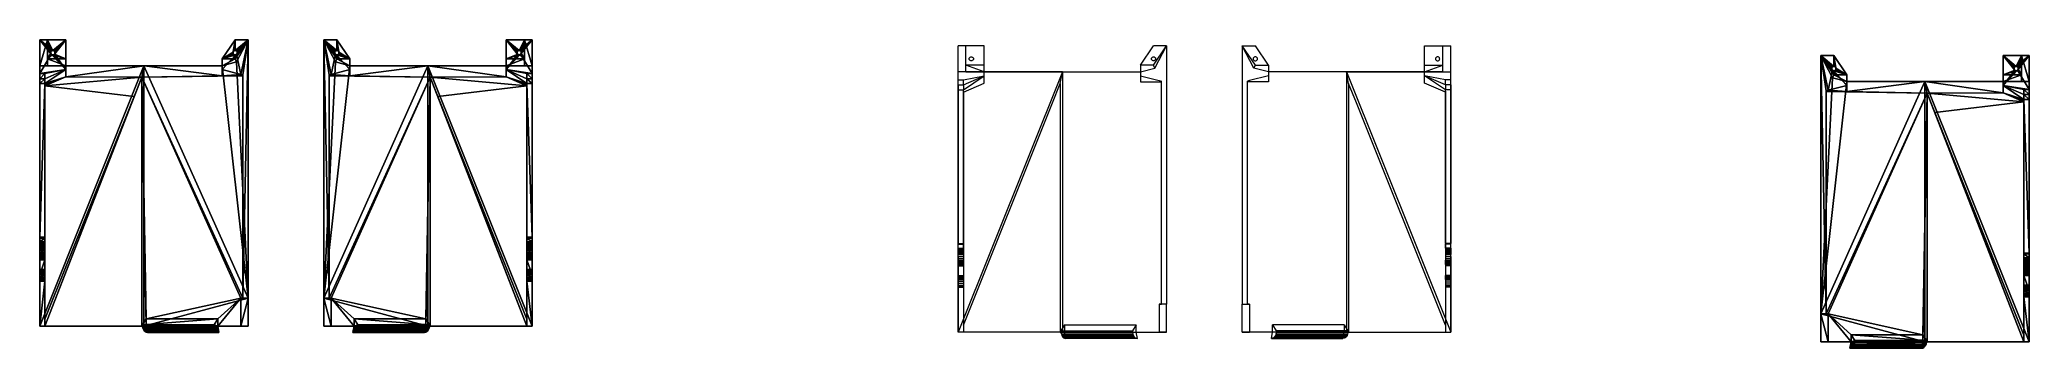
# Model space of a CAD drawing. Header units: millimetres. Extents: x -38752 to -34801, y 260924 to 263752.
# Drawn here: x -36708 to -34801, y 263076 to 263372 of the extents above; entities that cross this region are included whole.
import ezdxf

# ---------------------------------------------------------------- set-up
doc = ezdxf.new("R2010")
doc.units = ezdxf.units.MM
doc.layers.get('0').update_dxf_attribs({"lineweight": 9})
doc.layers.add('0.09', color=1, linetype='Continuous', lineweight=9)

msp = doc.modelspace()

# ---------------------------------------------------------------- linework, layer by layer
at = {"extrusion": (2.49184e-13, 1, -4.44089e-16)}
for p, q in [((-35827.5, 263333.4, 2.1), (-35827.5, 263365.9, 2.1)), ((-35802.5, 263365.9, 2.1), (-35827.5, 263365.9, 2.1)), ((-35827.5, 263365.9, 6.1), (-35827.5, 263365.9, 2.1)), ((-35820.1, 263365.9, 6.1), (-35827.5, 263365.9, 6.1)), ((-35827.5, 263340.9, 6.1), (-35827.5, 263365.9, 6.1)), ((-35802.5, 263365.9, 7.1), (-35820.1, 263365.9, 7.1)), ((-35820.1, 263340.9, 6.1), (-35820.1, 263365.9, 6.1)), ((-35820.1, 263365.9, 7.1), (-35820.1, 263365.9, 6.1)), ((-35820.1, 263347.4, 7.1), (-35820.1, 263365.9, 7.1)), ((-35802.5, 263365.9, 7.1), (-35802.5, 263365.9, 2.1)), ((-35802.5, 263337.2, 2.1), (-35802.5, 263365.9, 2.1)), ((-35802.5, 263347.4, 7.1), (-35802.5, 263365.9, 7.1)), ((-35652.8, 263347.4, 7.1), (-35640.3, 263365.9, 7.1)), ((-35652.8, 263347.4, 2.1), (-35640.3, 263365.9, 2.1)), ((-35627.8, 263365.9, 7.1), (-35640.3, 263365.9, 7.1)), ((-35627.8, 263365.9, 2.1), (-35640.3, 263365.9, 2.1)), ((-35640.3, 263365.9, 7.1), (-35640.3, 263365.9, 2.1)), ((-35640.3, 263347.4, 7.1), (-35627.8, 263365.9, 7.1)), ((-35638.9, 263344.5, 18.2), (-35627.8, 263365.9, 7.1)), ((-35627.8, 263365.9, 7.1), (-35627.8, 263117.9, 7.1)), ((-35627.8, 263365.9, 2.1), (-35627.8, 263117.9, 2.1)), ((-35627.8, 263365.9, 7.1), (-35627.8, 263365.9, 2.1)), ((-35555.2, 263365.9, 7.1), (-35555.2, 263117.9, 7.1)), ((-35555.2, 263365.9, 2.1), (-35555.2, 263117.9, 2.1)), ((-35555.2, 263365.9, 7.1), (-35542.7, 263365.9, 7.1)), ((-35555.2, 263365.9, 2.1), (-35542.7, 263365.9, 2.1)), ((-35555.2, 263365.9, 7.1), (-35555.2, 263365.9, 2.1)), ((-35544.1, 263344.5, 18.2), (-35555.2, 263365.9, 7.1)), ((-35542.7, 263347.4, 7.1), (-35555.2, 263365.9, 7.1)), ((-35530.2, 263347.4, 7.1), (-35542.7, 263365.9, 7.1)), ((-35542.7, 263365.9, 7.1), (-35542.7, 263365.9, 2.1)), ((-35530.2, 263347.4, 2.1), (-35542.7, 263365.9, 2.1)), ((-35380.5, 263365.9, 2.1), (-35355.5, 263365.9, 2.1)), ((-35380.5, 263365.9, 7.1), (-35362.9, 263365.9, 7.1)), ((-35380.5, 263365.9, 7.1), (-35380.5, 263365.9, 2.1)), ((-35380.5, 263337.2, 2.1), (-35380.5, 263365.9, 2.1)), ((-35380.5, 263347.4, 7.1), (-35380.5, 263365.9, 7.1)), ((-35362.9, 263340.9, 6.1), (-35362.9, 263365.9, 6.1)), ((-35362.9, 263365.9, 6.1), (-35355.5, 263365.9, 6.1)), ((-35362.9, 263365.9, 7.1), (-35362.9, 263365.9, 6.1)), ((-35362.9, 263347.4, 7.1), (-35362.9, 263365.9, 7.1)), ((-35355.5, 263333.4, 2.1), (-35355.5, 263365.9, 2.1)), ((-35355.5, 263365.9, 6.1), (-35355.5, 263365.9, 2.1)), ((-35355.5, 263340.9, 6.1), (-35355.5, 263365.9, 6.1)), ((-35820.1, 263340.9, 7.1), (-35820.1, 263347.4, 7.1)), ((-35802.5, 263347.4, 7.1), (-35820.1, 263347.4, 7.1)), ((-35802.5, 263340.9, 24.7), (-35820.1, 263347.4, 7.1)), ((-35817, 263353.4, 7.1), (-35817, 263353.4, 2.1)), ((-35816.9, 263353.9, 7.1), (-35816.9, 263353.9, 2.1)), ((-35816.9, 263352.9, 7.1), (-35816.9, 263352.9, 2.1)), ((-35816.7, 263354.4, 7.1), (-35816.7, 263354.4, 2.1)), ((-35816.7, 263352.4, 7.1), (-35816.7, 263352.4, 2.1)), ((-35816.4, 263354.8, 7.1), (-35816.4, 263354.8, 2.1)), ((-35816.4, 263352, 7.1), (-35816.4, 263352, 2.1)), ((-35816, 263355.1, 7.1), (-35816, 263355.1, 2.1)), ((-35816, 263351.7, 7.1), (-35816, 263351.7, 2.1)), ((-35815.5, 263355.3, 7.1), (-35815.5, 263355.3, 2.1)), ((-35815.5, 263351.5, 7.1), (-35815.5, 263351.5, 2.1)), ((-35815, 263355.4, 7.1), (-35815, 263355.4, 2.1)), ((-35815, 263351.4, 7.1), (-35815, 263351.4, 2.1)), ((-35814.5, 263355.3, 7.1), (-35814.5, 263355.3, 2.1)), ((-35814.5, 263351.5, 7.1), (-35814.5, 263351.5, 2.1)), ((-35814, 263355.1, 7.1), (-35814, 263355.1, 2.1)), ((-35814, 263351.7, 7.1), (-35814, 263351.7, 2.1)), ((-35813.6, 263354.8, 7.1), (-35813.6, 263354.8, 2.1)), ((-35813.6, 263352, 7.1), (-35813.6, 263352, 2.1)), ((-35813.2, 263354.4, 7.1), (-35813.2, 263354.4, 2.1)), ((-35813.2, 263352.4, 7.1), (-35813.2, 263352.4, 2.1)), ((-35813, 263353.9, 7.1), (-35813, 263353.9, 2.1)), ((-35813, 263353.4, 7.1), (-35813, 263353.4, 2.1)), ((-35813, 263352.9, 7.1), (-35813, 263352.9, 2.1)), ((-35802.5, 263340.9, 24.7), (-35802.5, 263347.4, 7.1)), ((-35652.8, 263347.4, 7.1), (-35652.8, 263347.4, 2.1)), ((-35652.8, 263347.4, 2.1), (-35652.8, 263337.2, 2.1)), ((-35652.8, 263347.4, 7.1), (-35652.8, 263340.9, 32.1)), ((-35640.3, 263347.4, 7.1), (-35652.8, 263347.4, 7.1)), ((-35652.8, 263340.9, 32.1), (-35638.9, 263344.5, 18.2)), ((-35642.3, 263353.4, 7.1), (-35642.3, 263353.4, 2.1)), ((-35642.2, 263353.9, 7.1), (-35642.2, 263353.9, 2.1)), ((-35642.2, 263352.9, 7.1), (-35642.2, 263352.9, 2.1)), ((-35642, 263354.4, 7.1), (-35642, 263354.4, 2.1)), ((-35642, 263352.4, 7.1), (-35642, 263352.4, 2.1)), ((-35641.7, 263354.8, 7.1), (-35641.7, 263354.8, 2.1)), ((-35641.7, 263352, 7.1), (-35641.7, 263352, 2.1)), ((-35641.3, 263355.1, 7.1), (-35641.3, 263355.1, 2.1)), ((-35641.3, 263351.7, 7.1), (-35641.3, 263351.7, 2.1)), ((-35640.8, 263355.3, 7.1), (-35640.8, 263355.3, 2.1)), ((-35640.8, 263351.5, 7.1), (-35640.8, 263351.5, 2.1)), ((-35640.3, 263355.4, 7.1), (-35640.3, 263355.4, 2.1)), ((-35640.3, 263351.4, 7.1), (-35640.3, 263351.4, 2.1)), ((-35638.9, 263344.5, 18.2), (-35640.3, 263347.4, 7.1)), ((-35639.7, 263355.3, 7.1), (-35639.7, 263355.3, 2.1)), ((-35639.7, 263351.5, 7.1), (-35639.7, 263351.5, 2.1)), ((-35639.3, 263355.1, 7.1), (-35639.3, 263355.1, 2.1)), ((-35639.3, 263351.7, 7.1), (-35639.3, 263351.7, 2.1)), ((-35638.9, 263354.8, 7.1), (-35638.9, 263354.8, 2.1)), ((-35638.9, 263352, 7.1), (-35638.9, 263352, 2.1)), ((-35638.5, 263354.4, 7.1), (-35638.5, 263354.4, 2.1)), ((-35638.5, 263352.4, 7.1), (-35638.5, 263352.4, 2.1)), ((-35638.3, 263353.9, 7.1), (-35638.3, 263353.9, 2.1)), ((-35638.3, 263353.4, 7.1), (-35638.3, 263353.4, 2.1)), ((-35638.3, 263352.9, 7.1), (-35638.3, 263352.9, 2.1)), ((-35544.7, 263353.9, 7.1), (-35544.7, 263353.9, 2.1)), ((-35544.7, 263353.4, 7.1), (-35544.7, 263353.4, 2.1)), ((-35544.7, 263352.9, 7.1), (-35544.7, 263352.9, 2.1)), ((-35544.5, 263354.4, 7.1), (-35544.5, 263354.4, 2.1)), ((-35544.5, 263352.4, 7.1), (-35544.5, 263352.4, 2.1)), ((-35544.2, 263354.8, 7.1), (-35544.2, 263354.8, 2.1)), ((-35544.2, 263352, 7.1), (-35544.2, 263352, 2.1)), ((-35544.1, 263344.5, 18.2), (-35542.7, 263347.4, 7.1)), ((-35530.2, 263340.9, 32.1), (-35544.1, 263344.5, 18.2)), ((-35543.7, 263355.1, 7.1), (-35543.7, 263355.1, 2.1)), ((-35543.7, 263351.7, 7.1), (-35543.7, 263351.7, 2.1)), ((-35543.3, 263355.3, 7.1), (-35543.3, 263355.3, 2.1)), ((-35543.3, 263351.5, 7.1), (-35543.3, 263351.5, 2.1)), ((-35542.7, 263355.4, 7.1), (-35542.7, 263355.4, 2.1)), ((-35542.7, 263351.4, 7.1), (-35542.7, 263351.4, 2.1)), ((-35542.7, 263347.4, 7.1), (-35530.2, 263347.4, 7.1)), ((-35542.2, 263355.3, 7.1), (-35542.2, 263355.3, 2.1)), ((-35542.2, 263351.5, 7.1), (-35542.2, 263351.5, 2.1)), ((-35541.7, 263355.1, 7.1), (-35541.7, 263355.1, 2.1)), ((-35541.7, 263351.7, 7.1), (-35541.7, 263351.7, 2.1)), ((-35541.3, 263354.8, 7.1), (-35541.3, 263354.8, 2.1)), ((-35541.3, 263352, 7.1), (-35541.3, 263352, 2.1)), ((-35541, 263354.4, 7.1), (-35541, 263354.4, 2.1)), ((-35541, 263352.4, 7.1), (-35541, 263352.4, 2.1)), ((-35540.8, 263353.9, 7.1), (-35540.8, 263353.9, 2.1)), ((-35540.8, 263352.9, 7.1), (-35540.8, 263352.9, 2.1)), ((-35540.7, 263353.4, 7.1), (-35540.7, 263353.4, 2.1)), ((-35530.2, 263347.4, 7.1), (-35530.2, 263347.4, 2.1)), ((-35530.2, 263347.4, 2.1), (-35530.2, 263337.2, 2.1)), ((-35530.2, 263347.4, 7.1), (-35530.2, 263340.9, 32.1)), ((-35380.5, 263340.9, 24.7), (-35380.5, 263347.4, 7.1)), ((-35380.5, 263347.4, 7.1), (-35362.9, 263347.4, 7.1)), ((-35380.5, 263340.9, 24.7), (-35362.9, 263347.4, 7.1)), ((-35370, 263353.9, 7.1), (-35370, 263353.9, 2.1)), ((-35370, 263353.4, 7.1), (-35370, 263353.4, 2.1)), ((-35370, 263352.9, 7.1), (-35370, 263352.9, 2.1)), ((-35369.8, 263354.4, 7.1), (-35369.8, 263354.4, 2.1)), ((-35369.8, 263352.4, 7.1), (-35369.8, 263352.4, 2.1)), ((-35369.4, 263354.8, 7.1), (-35369.4, 263354.8, 2.1)), ((-35369.4, 263352, 7.1), (-35369.4, 263352, 2.1)), ((-35369, 263355.1, 7.1), (-35369, 263355.1, 2.1)), ((-35369, 263351.7, 7.1), (-35369, 263351.7, 2.1)), ((-35368.6, 263355.3, 7.1), (-35368.6, 263355.3, 2.1)), ((-35368.6, 263351.5, 7.1), (-35368.6, 263351.5, 2.1)), ((-35368, 263355.4, 7.1), (-35368, 263355.4, 2.1)), ((-35368, 263351.4, 7.1), (-35368, 263351.4, 2.1)), ((-35367.5, 263355.3, 7.1), (-35367.5, 263355.3, 2.1)), ((-35367.5, 263351.5, 7.1), (-35367.5, 263351.5, 2.1)), ((-35367, 263355.1, 7.1), (-35367, 263355.1, 2.1)), ((-35367, 263351.7, 7.1), (-35367, 263351.7, 2.1)), ((-35366.6, 263354.8, 7.1), (-35366.6, 263354.8, 2.1)), ((-35366.6, 263352, 7.1), (-35366.6, 263352, 2.1)), ((-35366.3, 263354.4, 7.1), (-35366.3, 263354.4, 2.1)), ((-35366.3, 263352.4, 7.1), (-35366.3, 263352.4, 2.1)), ((-35366.1, 263353.9, 7.1), (-35366.1, 263353.9, 2.1)), ((-35366.1, 263352.9, 7.1), (-35366.1, 263352.9, 2.1)), ((-35366, 263353.4, 7.1), (-35366, 263353.4, 2.1)), ((-35362.9, 263340.9, 7.1), (-35362.9, 263347.4, 7.1)), ((-35000.7, 263356.5, 7.1), (-35000.7, 263108.6, 7.1)), ((-35000.7, 263356.5, 2.1), (-35000.7, 263108.6, 2.1)), ((-35000.7, 263356.5, 7.1), (-34988.2, 263356.5, 7.1)), ((-35000.7, 263356.5, 2.1), (-34988.2, 263356.5, 2.1)), ((-35000.7, 263356.5, 7.1), (-35000.7, 263356.5, 2.1)), ((-34989.6, 263335.1, 18.2), (-35000.7, 263356.5, 7.1)), ((-34988.2, 263338, 7.1), (-35000.7, 263356.5, 7.1)), ((-34990.2, 263344, 7.1), (-34990.2, 263344, 2.1)), ((-34990.1, 263344.6, 7.1), (-34990.1, 263344.6, 2.1)), ((-34990.1, 263343.5, 7.1), (-34990.1, 263343.5, 2.1)), ((-34989.9, 263345, 7.1), (-34989.9, 263345, 2.1)), ((-34989.6, 263345.4, 7.1), (-34989.6, 263345.4, 2.1)), ((-34989.2, 263345.8, 7.1), (-34989.2, 263345.8, 2.1)), ((-34988.7, 263346, 7.1), (-34988.7, 263346, 2.1)), ((-34975.7, 263338, 7.1), (-34988.2, 263356.5, 7.1)), ((-34988.2, 263356.5, 7.1), (-34988.2, 263356.5, 2.1)), ((-34975.7, 263338, 2.1), (-34988.2, 263356.5, 2.1)), ((-34988.2, 263346, 7.1), (-34988.2, 263346, 2.1)), ((-34987.7, 263346, 7.1), (-34987.7, 263346, 2.1)), ((-34987.2, 263345.8, 7.1), (-34987.2, 263345.8, 2.1)), ((-34986.8, 263345.4, 7.1), (-34986.8, 263345.4, 2.1)), ((-34986.5, 263345, 7.1), (-34986.5, 263345, 2.1)), ((-34986.3, 263344.6, 7.1), (-34986.3, 263344.6, 2.1)), ((-34986.3, 263343.5, 7.1), (-34986.3, 263343.5, 2.1)), ((-34986.2, 263344, 7.1), (-34986.2, 263344, 2.1)), ((-34826, 263356.5, 2.1), (-34801, 263356.5, 2.1)), ((-34826, 263356.5, 7.1), (-34808.3, 263356.5, 7.1)), ((-34826, 263356.5, 7.1), (-34826, 263356.5, 2.1)), ((-34826, 263327.8, 2.1), (-34826, 263356.5, 2.1)), ((-34826, 263338, 7.1), (-34826, 263356.5, 7.1)), ((-34815.5, 263344, 7.1), (-34815.5, 263344, 2.1)), ((-34815.4, 263344.6, 7.1), (-34815.4, 263344.6, 2.1)), ((-34815.4, 263343.5, 7.1), (-34815.4, 263343.5, 2.1)), ((-34815.2, 263345, 7.1), (-34815.2, 263345, 2.1)), ((-34814.9, 263345.4, 7.1), (-34814.9, 263345.4, 2.1)), ((-34814.5, 263345.8, 7.1), (-34814.5, 263345.8, 2.1)), ((-34814, 263346, 7.1), (-34814, 263346, 2.1)), ((-34813.5, 263346, 7.1), (-34813.5, 263346, 2.1)), ((-34813, 263346, 7.1), (-34813, 263346, 2.1)), ((-34812.5, 263345.8, 7.1), (-34812.5, 263345.8, 2.1)), ((-34812.1, 263345.4, 7.1), (-34812.1, 263345.4, 2.1)), ((-34811.8, 263345, 7.1), (-34811.8, 263345, 2.1)), ((-34811.6, 263344.6, 7.1), (-34811.6, 263344.6, 2.1)), ((-34811.6, 263343.5, 7.1), (-34811.6, 263343.5, 2.1)), ((-34811.5, 263344, 7.1), (-34811.5, 263344, 2.1)), ((-34808.3, 263331.5, 6.1), (-34808.3, 263356.5, 6.1)), ((-34808.3, 263356.5, 6.1), (-34801, 263356.5, 6.1)), ((-34808.3, 263356.5, 7.1), (-34808.3, 263356.5, 6.1)), ((-34808.3, 263338, 7.1), (-34808.3, 263356.5, 7.1)), ((-34801, 263324, 2.1), (-34801, 263356.5, 2.1)), ((-34801, 263356.5, 6.1), (-34801, 263356.5, 2.1)), ((-34801, 263331.5, 6.1), (-34801, 263356.5, 6.1)), ((-35727.6, 263340.9, 106.9), (-35827.5, 263090.9, 106.9)), ((-35727.6, 263340.9, 106.9), (-35827.5, 263340.9, 7.1)), ((-35827.5, 263090.9, 106.9), (-35827.5, 263340.9, 7.1)), ((-35820.1, 263340.9, 6.1), (-35827.5, 263340.9, 6.1)), ((-35827.5, 263340.9, 7.1), (-35827.5, 263340.9, 6.1)), ((-35827.5, 263328.5, 2.5), (-35827.5, 263333.4, 2.1)), ((-35827.5, 263333.4, 2.1), (-35822.5, 263333.4, 2.1)), ((-35827.5, 263328.5, 2.5), (-35827.5, 263323.7, 3.9)), ((-35827.5, 263328.5, 2.5), (-35822.5, 263328.5, 2.5)), ((-35822.5, 263333.4, 2.1), (-35802.5, 263337.2, 2.1)), ((-35822.5, 263328.5, 2.5), (-35802.5, 263337.2, 2.1)), ((-35822.5, 263323.7, 3.9), (-35802.5, 263337.2, 2.1)), ((-35822.5, 263328.5, 2.5), (-35822.5, 263333.4, 2.1)), ((-35822.5, 263321.5, 12.5), (-35802.5, 263330.2, 29)), ((-35822.5, 263328.5, 2.5), (-35822.5, 263323.7, 3.9)), ((-35820.1, 263340.9, 7.1), (-35802.5, 263340.9, 24.7)), ((-35820.1, 263340.9, 7.1), (-35820.1, 263340.9, 6.1)), ((-35802.5, 263340.9, 24.7), (-35727.5, 263340.9, 99.7)), ((-35802.5, 263330.2, 29), (-35802.5, 263340.9, 24.7)), ((-35802.5, 263330.2, 29), (-35802.5, 263337.2, 2.1)), ((-35737.1, 263311.3, 101.9), (-35729.7, 263329.8, 101.9)), ((-35729.7, 263329.8, 101.9), (-35727.5, 263340.9, 99.7)), ((-35729.7, 263329.8, 101.9), (-35729.7, 263090.9, 101.9)), ((-35727.6, 263340.9, 106.9), (-35727.6, 263090.9, 106.9)), ((-35727.6, 263340.9, 106.9), (-35724.1, 263340.9, 103.4)), ((-35727.5, 263340.9, 99.7), (-35652.8, 263340.9, 25)), ((-35724.1, 263340.9, 103.4), (-35654.2, 263340.9, 33.5)), ((-35654.2, 263340.9, 33.5), (-35652.8, 263340.9, 32.1)), ((-35652.8, 263340.9, 25), (-35652.8, 263331.2, 25)), ((-35652.8, 263340.9, 25), (-35652.8, 263340.9, 32.1)), ((-35652.8, 263337.2, 2.1), (-35652.8, 263331.2, 25)), ((-35652.8, 263337.2, 2.1), (-35634.8, 263332.5, 2.1)), ((-35652.8, 263331.2, 25), (-35632.8, 263331.2, 5)), ((-35634.8, 263332.5, 2.1), (-35632.8, 263332, 2.1)), ((-35632.8, 263117.9, 2.1), (-35632.8, 263332, 2.1)), ((-35632.8, 263331.2, 5), (-35632.8, 263332, 2.1)), ((-35632.8, 263117.9, 5), (-35632.8, 263331.2, 5)), ((-35548.2, 263332.5, 2.1), (-35550.2, 263332, 2.1)), ((-35550.2, 263117.9, 2.1), (-35550.2, 263332, 2.1)), ((-35550.2, 263331.2, 5), (-35550.2, 263332, 2.1)), ((-35530.2, 263331.2, 25), (-35550.2, 263331.2, 5)), ((-35550.2, 263117.9, 5), (-35550.2, 263331.2, 5)), ((-35530.2, 263337.2, 2.1), (-35548.2, 263332.5, 2.1)), ((-35455.5, 263340.9, 99.7), (-35530.2, 263340.9, 25)), ((-35530.2, 263340.9, 25), (-35530.2, 263331.2, 25)), ((-35528.8, 263340.9, 33.5), (-35530.2, 263340.9, 32.1)), ((-35530.2, 263340.9, 25), (-35530.2, 263340.9, 32.1)), ((-35530.2, 263337.2, 2.1), (-35530.2, 263331.2, 25)), ((-35458.9, 263340.9, 103.4), (-35528.8, 263340.9, 33.5)), ((-35455.4, 263340.9, 106.9), (-35458.9, 263340.9, 103.4)), ((-35453.3, 263329.8, 101.9), (-35455.5, 263340.9, 99.7)), ((-35380.5, 263340.9, 24.7), (-35455.5, 263340.9, 99.7)), ((-35455.4, 263340.9, 106.9), (-35455.4, 263090.9, 106.9)), ((-35455.4, 263340.9, 106.9), (-35355.5, 263090.9, 106.9)), ((-35455.4, 263340.9, 106.9), (-35355.5, 263340.9, 7.1)), ((-35445.9, 263311.3, 101.9), (-35453.3, 263329.8, 101.9)), ((-35453.3, 263329.8, 101.9), (-35453.3, 263090.9, 101.9)), ((-35362.9, 263340.9, 7.1), (-35380.5, 263340.9, 24.7)), ((-35380.5, 263330.2, 29), (-35380.5, 263340.9, 24.7)), ((-35380.5, 263330.2, 29), (-35380.5, 263337.2, 2.1)), ((-35360.5, 263333.4, 2.1), (-35380.5, 263337.2, 2.1)), ((-35360.5, 263328.5, 2.5), (-35380.5, 263337.2, 2.1)), ((-35360.5, 263323.7, 3.9), (-35380.5, 263337.2, 2.1)), ((-35360.5, 263321.5, 12.5), (-35380.5, 263330.2, 29)), ((-35362.9, 263340.9, 6.1), (-35355.5, 263340.9, 6.1)), ((-35362.9, 263340.9, 7.1), (-35362.9, 263340.9, 6.1)), ((-35360.5, 263328.5, 2.5), (-35360.5, 263333.4, 2.1)), ((-35355.5, 263333.4, 2.1), (-35360.5, 263333.4, 2.1)), ((-35360.5, 263328.5, 2.5), (-35360.5, 263323.7, 3.9)), ((-35355.5, 263328.5, 2.5), (-35360.5, 263328.5, 2.5)), ((-35355.5, 263090.9, 106.9), (-35355.5, 263340.9, 7.1)), ((-35355.5, 263340.9, 7.1), (-35355.5, 263340.9, 6.1)), ((-35355.5, 263328.5, 2.5), (-35355.5, 263333.4, 2.1)), ((-35355.5, 263328.5, 2.5), (-35355.5, 263323.7, 3.9)), ((-34975.7, 263327.8, 2.1), (-34993.6, 263323.2, 2.1)), ((-34989.9, 263343, 7.1), (-34989.9, 263343, 2.1)), ((-34989.6, 263342.6, 7.1), (-34989.6, 263342.6, 2.1)), ((-34989.6, 263335.1, 18.2), (-34988.2, 263338, 7.1)), ((-34975.7, 263331.5, 32.1), (-34989.6, 263335.1, 18.2)), ((-34989.2, 263342.3, 7.1), (-34989.2, 263342.3, 2.1)), ((-34988.7, 263342.1, 7.1), (-34988.7, 263342.1, 2.1)), ((-34988.2, 263342, 7.1), (-34988.2, 263342, 2.1)), ((-34988.2, 263338, 7.1), (-34975.7, 263338, 7.1)), ((-34987.7, 263342.1, 7.1), (-34987.7, 263342.1, 2.1)), ((-34987.2, 263342.3, 7.1), (-34987.2, 263342.3, 2.1)), ((-34986.8, 263342.6, 7.1), (-34986.8, 263342.6, 2.1)), ((-34986.5, 263343, 7.1), (-34986.5, 263343, 2.1)), ((-34975.7, 263338, 7.1), (-34975.7, 263338, 2.1)), ((-34975.7, 263338, 2.1), (-34975.7, 263327.8, 2.1)), ((-34975.7, 263338, 7.1), (-34975.7, 263331.5, 32.1)), ((-34901, 263331.5, 99.7), (-34975.7, 263331.5, 25)), ((-34975.7, 263331.5, 25), (-34975.7, 263321.9, 25)), ((-34974.3, 263331.5, 33.5), (-34975.7, 263331.5, 32.1)), ((-34975.7, 263331.5, 25), (-34975.7, 263331.5, 32.1)), ((-34975.7, 263327.8, 2.1), (-34975.7, 263321.9, 25)), ((-34904.4, 263331.5, 103.4), (-34974.3, 263331.5, 33.5)), ((-34900.9, 263331.5, 106.9), (-34904.4, 263331.5, 103.4)), ((-34898.8, 263320.5, 101.9), (-34901, 263331.5, 99.7)), ((-34826, 263331.5, 24.7), (-34901, 263331.5, 99.7)), ((-34900.9, 263331.5, 106.9), (-34900.9, 263081.6, 106.9)), ((-34900.9, 263331.5, 106.9), (-34801, 263081.6, 106.9)), ((-34900.9, 263331.5, 106.9), (-34801, 263331.5, 7.1)), ((-34826, 263331.5, 24.7), (-34826, 263338, 7.1)), ((-34826, 263338, 7.1), (-34808.3, 263338, 7.1)), ((-34826, 263331.5, 24.7), (-34808.3, 263338, 7.1)), ((-34808.3, 263331.5, 7.1), (-34826, 263331.5, 24.7)), ((-34826, 263320.8, 29), (-34826, 263331.5, 24.7)), ((-34826, 263320.8, 29), (-34826, 263327.8, 2.1)), ((-34806, 263324, 2.1), (-34826, 263327.8, 2.1)), ((-34806, 263319.1, 2.5), (-34826, 263327.8, 2.1)), ((-34806, 263314.4, 3.9), (-34826, 263327.8, 2.1)), ((-34815.2, 263343, 7.1), (-34815.2, 263343, 2.1)), ((-34814.9, 263342.6, 7.1), (-34814.9, 263342.6, 2.1)), ((-34814.5, 263342.3, 7.1), (-34814.5, 263342.3, 2.1)), ((-34814, 263342.1, 7.1), (-34814, 263342.1, 2.1)), ((-34813.5, 263342, 7.1), (-34813.5, 263342, 2.1)), ((-34813, 263342.1, 7.1), (-34813, 263342.1, 2.1)), ((-34812.5, 263342.3, 7.1), (-34812.5, 263342.3, 2.1)), ((-34812.1, 263342.6, 7.1), (-34812.1, 263342.6, 2.1)), ((-34811.8, 263343, 7.1), (-34811.8, 263343, 2.1)), ((-34808.3, 263331.5, 7.1), (-34808.3, 263338, 7.1)), ((-34808.3, 263331.5, 6.1), (-34801, 263331.5, 6.1)), ((-34808.3, 263331.5, 7.1), (-34808.3, 263331.5, 6.1)), ((-34801, 263081.6, 106.9), (-34801, 263331.5, 7.1)), ((-34801, 263331.5, 7.1), (-34801, 263331.5, 6.1)), ((-35827.5, 263323.7, 3.9), (-35827.5, 263176.2, 62.9)), ((-35827.5, 263323.7, 3.9), (-35822.5, 263323.7, 3.9)), ((-35822.5, 263176.2, 62.9), (-35822.5, 263323.7, 3.9)), ((-35822.5, 263322.4, 8.9), (-35822.5, 263323.7, 3.9)), ((-35822.5, 263322.4, 8.9), (-35822.5, 263321.5, 12.5)), ((-35822.5, 263321.5, 12.5), (-35822.5, 263097.6, 101.9)), ((-35822.5, 263097.6, 101.9), (-35737.1, 263311.3, 101.9)), ((-35360.5, 263097.6, 101.9), (-35445.9, 263311.3, 101.9)), ((-35355.5, 263323.7, 3.9), (-35360.5, 263323.7, 3.9)), ((-35360.5, 263176.2, 62.9), (-35360.5, 263323.7, 3.9)), ((-35360.5, 263322.4, 8.9), (-35360.5, 263323.7, 3.9)), ((-35360.5, 263322.4, 8.9), (-35360.5, 263321.5, 12.5)), ((-35360.5, 263321.5, 12.5), (-35360.5, 263097.6, 101.9)), ((-35355.5, 263323.7, 3.9), (-35355.5, 263176.2, 62.9)), ((-34993.6, 263323.2, 2.1), (-34995.7, 263322.6, 2.1)), ((-34995.7, 263108.6, 2.1), (-34995.7, 263322.6, 2.1)), ((-34995.7, 263321.9, 5), (-34995.7, 263322.6, 2.1)), ((-34975.7, 263321.9, 25), (-34995.7, 263321.9, 5)), ((-34995.7, 263108.6, 5), (-34995.7, 263321.9, 5)), ((-34891.4, 263301.9, 101.9), (-34898.8, 263320.5, 101.9)), ((-34898.8, 263320.5, 101.9), (-34898.8, 263081.6, 101.9)), ((-34806, 263312.2, 12.5), (-34826, 263320.8, 29)), ((-34806, 263319.1, 2.5), (-34806, 263324, 2.1)), ((-34801, 263324, 2.1), (-34806, 263324, 2.1)), ((-34806, 263319.1, 2.5), (-34806, 263314.4, 3.9)), ((-34801, 263319.1, 2.5), (-34806, 263319.1, 2.5)), ((-34801, 263314.4, 3.9), (-34806, 263314.4, 3.9)), ((-34806, 263166.9, 62.9), (-34806, 263314.4, 3.9)), ((-34806, 263313.1, 8.9), (-34806, 263314.4, 3.9)), ((-34806, 263313.1, 8.9), (-34806, 263312.2, 12.5)), ((-34806, 263312.2, 12.5), (-34806, 263088.2, 101.9)), ((-34801, 263319.1, 2.5), (-34801, 263324, 2.1)), ((-34801, 263319.1, 2.5), (-34801, 263314.4, 3.9)), ((-34801, 263314.4, 3.9), (-34801, 263166.9, 62.9)), ((-34806, 263088.2, 101.9), (-34891.4, 263301.9, 101.9)), ((-35827.5, 263176.2, 62.9), (-35822.5, 263176.2, 62.9)), ((-35827.5, 263175.5, 63.1), (-35827.5, 263176.2, 62.9)), ((-35827.5, 263171.7, 64.5), (-35827.5, 263175.5, 63.1)), ((-35827.5, 263175.5, 63.1), (-35822.5, 263175.5, 63.1)), ((-35827.5, 263171.7, 64.5), (-35822.5, 263171.7, 64.5)), ((-35822.5, 263171.7, 64.5), (-35822.5, 263175.5, 63.1)), ((-35355.5, 263176.2, 62.9), (-35360.5, 263176.2, 62.9)), ((-35355.5, 263175.5, 63.1), (-35360.5, 263175.5, 63.1)), ((-35360.5, 263171.7, 64.5), (-35360.5, 263175.5, 63.1)), ((-35355.5, 263171.7, 64.5), (-35360.5, 263171.7, 64.5)), ((-35355.5, 263175.5, 63.1), (-35355.5, 263176.2, 62.9)), ((-35355.5, 263171.7, 64.5), (-35355.5, 263175.5, 63.1)), ((-35827.5, 263171, 64.8), (-35822.5, 263171, 64.8)), ((-35827.5, 263170.3, 65), (-35822.5, 263170.3, 65)), ((-35827.5, 263169.5, 65.1), (-35822.5, 263169.5, 65.1)), ((-35827.5, 263168.7, 65.1), (-35822.5, 263168.7, 65.1)), ((-35827.5, 263168, 65.1), (-35822.5, 263168, 65.1)), ((-35827.5, 263167.2, 65), (-35822.5, 263167.2, 65)), ((-35827.5, 263166.4, 64.8), (-35822.5, 263166.4, 64.8)), ((-35827.5, 263165.7, 64.6), (-35822.5, 263165.7, 64.6)), ((-35827.5, 263163.8, 62.8), (-35827.5, 263165.7, 64.6)), ((-35827.5, 263163.8, 62.8), (-35822.5, 263163.8, 62.8)), ((-35827.5, 263161.8, 61.6), (-35822.5, 263161.8, 61.6)), ((-35827.5, 263160.1, 70.1), (-35822.5, 263160.1, 70.1)), ((-35827.5, 263160, 70.7), (-35822.5, 263160, 70.7)), ((-35827.5, 263160, 70.6), (-35822.5, 263160, 70.6)), ((-35827.5, 263160, 69.6), (-35822.5, 263160, 69.6)), ((-35827.5, 263159.9, 69.4), (-35822.5, 263159.9, 69.4)), ((-35827.5, 263159.8, 71.1), (-35822.5, 263159.8, 71.1)), ((-35827.5, 263159.8, 69.1), (-35822.5, 263159.8, 69.1)), ((-35827.5, 263159.5, 71.5), (-35822.5, 263159.5, 71.5)), ((-35827.5, 263159.5, 68.7), (-35822.5, 263159.5, 68.7)), ((-35827.5, 263159.4, 60.9), (-35822.5, 263159.4, 60.9)), ((-35827.5, 263159.1, 71.8), (-35822.5, 263159.1, 71.8)), ((-35827.5, 263159.1, 68.4), (-35822.5, 263159.1, 68.4)), ((-35827.5, 263158.6, 72), (-35822.5, 263158.6, 72)), ((-35827.5, 263158.6, 68.2), (-35822.5, 263158.6, 68.2)), ((-35827.5, 263158.1, 72.1), (-35822.5, 263158.1, 72.1)), ((-35827.5, 263158.1, 68.1), (-35822.5, 263158.1, 68.1)), ((-35827.5, 263157.6, 72), (-35822.5, 263157.6, 72)), ((-35827.5, 263157.6, 68.2), (-35822.5, 263157.6, 68.2)), ((-35827.5, 263157.1, 71.8), (-35822.5, 263157.1, 71.8)), ((-35827.5, 263157.1, 68.4), (-35822.5, 263157.1, 68.4)), ((-35827.5, 263157, 60.9), (-35822.5, 263157, 60.9)), ((-35827.5, 263156.7, 71.5), (-35822.5, 263156.7, 71.5)), ((-35827.5, 263156.7, 68.7), (-35822.5, 263156.7, 68.7)), ((-35827.5, 263156.4, 71.1), (-35822.5, 263156.4, 71.1)), ((-35827.5, 263156.4, 69.1), (-35822.5, 263156.4, 69.1)), ((-35827.5, 263156.3, 70.8), (-35822.5, 263156.3, 70.8)), ((-35827.5, 263156.2, 70.6), (-35822.5, 263156.2, 70.6)), ((-35827.5, 263156.2, 69.5), (-35822.5, 263156.2, 69.5)), ((-35827.5, 263156.2, 69.6), (-35822.5, 263156.2, 69.6)), ((-35827.5, 263156.1, 70.1), (-35822.5, 263156.1, 70.1)), ((-35827.5, 263154.7, 61.5), (-35827.5, 263140, 67.3)), ((-35827.5, 263154.7, 61.5), (-35822.5, 263154.7, 61.5)), ((-35822.5, 263165.7, 64.6), (-35822.5, 263163.8, 62.8)), ((-35822.5, 263154.7, 61.5), (-35822.5, 263140, 67.3)), ((-35355.5, 263171, 64.8), (-35360.5, 263171, 64.8)), ((-35355.5, 263170.3, 65), (-35360.5, 263170.3, 65)), ((-35355.5, 263169.5, 65.1), (-35360.5, 263169.5, 65.1)), ((-35355.5, 263168.7, 65.1), (-35360.5, 263168.7, 65.1)), ((-35355.5, 263168, 65.1), (-35360.5, 263168, 65.1)), ((-35355.5, 263167.2, 65), (-35360.5, 263167.2, 65)), ((-35355.5, 263166.4, 64.8), (-35360.5, 263166.4, 64.8)), ((-35355.5, 263165.7, 64.6), (-35360.5, 263165.7, 64.6)), ((-35360.5, 263165.7, 64.6), (-35360.5, 263163.8, 62.8)), ((-35355.5, 263163.8, 62.8), (-35360.5, 263163.8, 62.8)), ((-35355.5, 263161.8, 61.6), (-35360.5, 263161.8, 61.6)), ((-35355.5, 263160.1, 70.1), (-35360.5, 263160.1, 70.1)), ((-35355.5, 263160, 70.7), (-35360.5, 263160, 70.7)), ((-35355.5, 263160, 70.6), (-35360.5, 263160, 70.6)), ((-35355.5, 263160, 69.6), (-35360.5, 263160, 69.6)), ((-35355.5, 263159.9, 69.4), (-35360.5, 263159.9, 69.4)), ((-35355.5, 263159.8, 71.1), (-35360.5, 263159.8, 71.1)), ((-35355.5, 263159.8, 69.1), (-35360.5, 263159.8, 69.1)), ((-35355.5, 263159.5, 71.5), (-35360.5, 263159.5, 71.5)), ((-35355.5, 263159.5, 68.7), (-35360.5, 263159.5, 68.7)), ((-35355.5, 263159.4, 60.9), (-35360.5, 263159.4, 60.9)), ((-35355.5, 263159.1, 71.8), (-35360.5, 263159.1, 71.8)), ((-35355.5, 263159.1, 68.4), (-35360.5, 263159.1, 68.4)), ((-35355.5, 263158.6, 72), (-35360.5, 263158.6, 72)), ((-35355.5, 263158.6, 68.2), (-35360.5, 263158.6, 68.2)), ((-35355.5, 263158.1, 72.1), (-35360.5, 263158.1, 72.1)), ((-35355.5, 263158.1, 68.1), (-35360.5, 263158.1, 68.1)), ((-35355.5, 263157.6, 72), (-35360.5, 263157.6, 72)), ((-35355.5, 263157.6, 68.2), (-35360.5, 263157.6, 68.2)), ((-35355.5, 263157.1, 71.8), (-35360.5, 263157.1, 71.8)), ((-35355.5, 263157.1, 68.4), (-35360.5, 263157.1, 68.4)), ((-35355.5, 263157, 60.9), (-35360.5, 263157, 60.9)), ((-35355.5, 263156.7, 71.5), (-35360.5, 263156.7, 71.5)), ((-35355.5, 263156.7, 68.7), (-35360.5, 263156.7, 68.7)), ((-35355.5, 263156.4, 71.1), (-35360.5, 263156.4, 71.1)), ((-35355.5, 263156.4, 69.1), (-35360.5, 263156.4, 69.1)), ((-35355.5, 263156.3, 70.8), (-35360.5, 263156.3, 70.8)), ((-35355.5, 263156.2, 70.6), (-35360.5, 263156.2, 70.6)), ((-35355.5, 263156.2, 69.5), (-35360.5, 263156.2, 69.5)), ((-35355.5, 263156.2, 69.6), (-35360.5, 263156.2, 69.6)), ((-35355.5, 263156.1, 70.1), (-35360.5, 263156.1, 70.1)), ((-35355.5, 263154.7, 61.5), (-35360.5, 263154.7, 61.5)), ((-35360.5, 263154.7, 61.5), (-35360.5, 263140, 67.3)), ((-35355.5, 263163.8, 62.8), (-35355.5, 263165.7, 64.6)), ((-35355.5, 263154.7, 61.5), (-35355.5, 263140, 67.3)), ((-34801, 263166.9, 62.9), (-34806, 263166.9, 62.9)), ((-34801, 263166.1, 63.1), (-34806, 263166.1, 63.1)), ((-34806, 263162.4, 64.5), (-34806, 263166.1, 63.1)), ((-34801, 263162.4, 64.5), (-34806, 263162.4, 64.5)), ((-34801, 263161.7, 64.8), (-34806, 263161.7, 64.8)), ((-34801, 263160.9, 65), (-34806, 263160.9, 65)), ((-34801, 263160.1, 65.1), (-34806, 263160.1, 65.1)), ((-34801, 263159.4, 65.1), (-34806, 263159.4, 65.1)), ((-34801, 263158.6, 65.1), (-34806, 263158.6, 65.1)), ((-34801, 263157.8, 65), (-34806, 263157.8, 65)), ((-34801, 263157.1, 64.8), (-34806, 263157.1, 64.8)), ((-34801, 263156.3, 64.6), (-34806, 263156.3, 64.6)), ((-34806, 263156.3, 64.6), (-34806, 263154.5, 62.8)), ((-34801, 263154.5, 62.8), (-34806, 263154.5, 62.8)), ((-34801, 263166.1, 63.1), (-34801, 263166.9, 62.9)), ((-34801, 263162.4, 64.5), (-34801, 263166.1, 63.1)), ((-34801, 263154.5, 62.8), (-34801, 263156.3, 64.6)), ((-35827.5, 263145.5, 75.9), (-35822.5, 263145.5, 75.9)), ((-35827.5, 263145.4, 76.5), (-35822.5, 263145.4, 76.5)), ((-35827.5, 263145.4, 76.5), (-35822.5, 263145.4, 76.5)), ((-35827.5, 263145.4, 75.4), (-35822.5, 263145.4, 75.4)), ((-35827.5, 263145.3, 75.2), (-35822.5, 263145.3, 75.2)), ((-35827.5, 263145.2, 76.9), (-35822.5, 263145.2, 76.9)), ((-35827.5, 263145.2, 74.9), (-35822.5, 263145.2, 74.9)), ((-35827.5, 263144.9, 77.3), (-35822.5, 263144.9, 77.3)), ((-35827.5, 263144.9, 74.5), (-35822.5, 263144.9, 74.5)), ((-35827.5, 263144.5, 77.7), (-35822.5, 263144.5, 77.7)), ((-35827.5, 263144.5, 74.2), (-35822.5, 263144.5, 74.2)), ((-35827.5, 263144, 77.9), (-35822.5, 263144, 77.9)), ((-35827.5, 263144, 74), (-35822.5, 263144, 74)), ((-35827.5, 263143.5, 77.9), (-35822.5, 263143.5, 77.9)), ((-35827.5, 263143.5, 73.9), (-35822.5, 263143.5, 73.9)), ((-35827.5, 263142.9, 77.9), (-35822.5, 263142.9, 77.9)), ((-35827.5, 263142.9, 74), (-35822.5, 263142.9, 74)), ((-35827.5, 263142.5, 77.7), (-35822.5, 263142.5, 77.7)), ((-35827.5, 263142.5, 74.2), (-35822.5, 263142.5, 74.2)), ((-35827.5, 263142.1, 77.3), (-35822.5, 263142.1, 77.3)), ((-35827.5, 263142.1, 74.5), (-35822.5, 263142.1, 74.5)), ((-35827.5, 263141.7, 76.9), (-35822.5, 263141.7, 76.9)), ((-35827.5, 263141.7, 74.9), (-35822.5, 263141.7, 74.9)), ((-35827.5, 263141.6, 76.7), (-35822.5, 263141.6, 76.7)), ((-35827.5, 263141.6, 75.4), (-35822.5, 263141.6, 75.4)), ((-35827.5, 263141.5, 76.5), (-35822.5, 263141.5, 76.5)), ((-35827.5, 263141.5, 75.9), (-35822.5, 263141.5, 75.9)), ((-35827.5, 263141.5, 75.4), (-35822.5, 263141.5, 75.4)), ((-35827.5, 263140, 67.3), (-35822.5, 263140, 67.3)), ((-35827.5, 263137.9, 68.5), (-35822.5, 263137.9, 68.5)), ((-35827.5, 263136.2, 70.2), (-35822.5, 263136.2, 70.2)), ((-35827.5, 263134.9, 72.3), (-35822.5, 263134.9, 72.3)), ((-35827.5, 263134.3, 75.9), (-35827.5, 263134.3, 84.6)), ((-35827.5, 263134.3, 84.6), (-35827.5, 263090.9, 101.9)), ((-35827.5, 263134.3, 84.6), (-35822.5, 263134.3, 84.6)), ((-35827.5, 263134.3, 74.6), (-35822.5, 263134.3, 74.6)), ((-35827.5, 263134.3, 75.9), (-35822.5, 263134.3, 75.9)), ((-35822.5, 263134.3, 84.6), (-35822.5, 263090.9, 101.9)), ((-35822.5, 263134.3, 75.9), (-35822.5, 263134.3, 84.6)), ((-35355.5, 263145.5, 75.9), (-35360.5, 263145.5, 75.9)), ((-35355.5, 263145.4, 76.5), (-35360.5, 263145.4, 76.5)), ((-35355.5, 263145.4, 76.5), (-35360.5, 263145.4, 76.5)), ((-35355.5, 263145.4, 75.4), (-35360.5, 263145.4, 75.4)), ((-35355.5, 263145.3, 75.2), (-35360.5, 263145.3, 75.2)), ((-35355.5, 263145.2, 76.9), (-35360.5, 263145.2, 76.9)), ((-35355.5, 263145.2, 74.9), (-35360.5, 263145.2, 74.9)), ((-35355.5, 263144.9, 77.3), (-35360.5, 263144.9, 77.3)), ((-35355.5, 263144.9, 74.5), (-35360.5, 263144.9, 74.5)), ((-35355.5, 263144.5, 77.7), (-35360.5, 263144.5, 77.7)), ((-35355.5, 263144.5, 74.2), (-35360.5, 263144.5, 74.2)), ((-35355.5, 263144, 77.9), (-35360.5, 263144, 77.9)), ((-35355.5, 263144, 74), (-35360.5, 263144, 74)), ((-35355.5, 263143.5, 77.9), (-35360.5, 263143.5, 77.9)), ((-35355.5, 263143.5, 73.9), (-35360.5, 263143.5, 73.9)), ((-35355.5, 263142.9, 77.9), (-35360.5, 263142.9, 77.9)), ((-35355.5, 263142.9, 74), (-35360.5, 263142.9, 74)), ((-35355.5, 263142.5, 77.7), (-35360.5, 263142.5, 77.7)), ((-35355.5, 263142.5, 74.2), (-35360.5, 263142.5, 74.2)), ((-35355.5, 263142.1, 77.3), (-35360.5, 263142.1, 77.3)), ((-35355.5, 263142.1, 74.5), (-35360.5, 263142.1, 74.5)), ((-35355.5, 263141.7, 76.9), (-35360.5, 263141.7, 76.9)), ((-35355.5, 263141.7, 74.9), (-35360.5, 263141.7, 74.9)), ((-35355.5, 263141.6, 76.7), (-35360.5, 263141.6, 76.7)), ((-35355.5, 263141.6, 75.4), (-35360.5, 263141.6, 75.4)), ((-35355.5, 263141.5, 76.5), (-35360.5, 263141.5, 76.5)), ((-35355.5, 263141.5, 75.9), (-35360.5, 263141.5, 75.9)), ((-35355.5, 263141.5, 75.4), (-35360.5, 263141.5, 75.4)), ((-35355.5, 263140, 67.3), (-35360.5, 263140, 67.3)), ((-35355.5, 263137.9, 68.5), (-35360.5, 263137.9, 68.5)), ((-35355.5, 263136.2, 70.2), (-35360.5, 263136.2, 70.2)), ((-35355.5, 263134.9, 72.3), (-35360.5, 263134.9, 72.3)), ((-35355.5, 263134.3, 84.6), (-35360.5, 263134.3, 84.6)), ((-35355.5, 263134.3, 74.6), (-35360.5, 263134.3, 74.6)), ((-35355.5, 263134.3, 75.9), (-35360.5, 263134.3, 75.9)), ((-35360.5, 263134.3, 84.6), (-35360.5, 263090.9, 101.9)), ((-35360.5, 263134.3, 75.9), (-35360.5, 263134.3, 84.6)), ((-35355.5, 263134.3, 75.9), (-35355.5, 263134.3, 84.6)), ((-35355.5, 263134.3, 84.6), (-35355.5, 263090.9, 101.9)), ((-34801, 263152.4, 61.6), (-34806, 263152.4, 61.6)), ((-34801, 263150.7, 70.7), (-34806, 263150.7, 70.7)), ((-34801, 263150.7, 70.6), (-34806, 263150.7, 70.6)), ((-34801, 263150.7, 70.1), (-34806, 263150.7, 70.1)), ((-34801, 263150.7, 69.6), (-34806, 263150.7, 69.6)), ((-34801, 263150.6, 69.4), (-34806, 263150.6, 69.4)), ((-34801, 263150.5, 71.1), (-34806, 263150.5, 71.1)), ((-34801, 263150.5, 69.1), (-34806, 263150.5, 69.1)), ((-34801, 263150.2, 71.5), (-34806, 263150.2, 71.5)), ((-34801, 263150.2, 68.7), (-34806, 263150.2, 68.7)), ((-34801, 263150.1, 60.9), (-34806, 263150.1, 60.9)), ((-34801, 263149.7, 71.8), (-34806, 263149.7, 71.8)), ((-34801, 263149.7, 68.4), (-34806, 263149.7, 68.4)), ((-34801, 263149.3, 72), (-34806, 263149.3, 72)), ((-34801, 263149.3, 68.2), (-34806, 263149.3, 68.2)), ((-34801, 263148.7, 72.1), (-34806, 263148.7, 72.1)), ((-34801, 263148.7, 68.1), (-34806, 263148.7, 68.1)), ((-34801, 263148.2, 72), (-34806, 263148.2, 72)), ((-34801, 263148.2, 68.2), (-34806, 263148.2, 68.2)), ((-34801, 263147.7, 71.8), (-34806, 263147.7, 71.8)), ((-34801, 263147.7, 68.4), (-34806, 263147.7, 68.4)), ((-34801, 263147.6, 60.9), (-34806, 263147.6, 60.9)), ((-34801, 263147.3, 71.5), (-34806, 263147.3, 71.5)), ((-34801, 263147.3, 68.7), (-34806, 263147.3, 68.7)), ((-34801, 263147, 71.1), (-34806, 263147, 71.1)), ((-34801, 263147, 69.1), (-34806, 263147, 69.1)), ((-34801, 263146.9, 70.8), (-34806, 263146.9, 70.8)), ((-34801, 263146.8, 70.6), (-34806, 263146.8, 70.6)), ((-34801, 263146.8, 69.5), (-34806, 263146.8, 69.5)), ((-34801, 263146.8, 69.6), (-34806, 263146.8, 69.6)), ((-34801, 263146.7, 70.1), (-34806, 263146.7, 70.1)), ((-34801, 263145.3, 61.5), (-34806, 263145.3, 61.5)), ((-34806, 263145.3, 61.5), (-34806, 263130.7, 67.3)), ((-34801, 263136.1, 75.9), (-34806, 263136.1, 75.9)), ((-34801, 263136, 76.5), (-34806, 263136, 76.5)), ((-34801, 263136, 76.5), (-34806, 263136, 76.5)), ((-34801, 263136, 75.4), (-34806, 263136, 75.4)), ((-34801, 263135.9, 75.2), (-34806, 263135.9, 75.2)), ((-34801, 263135.8, 76.9), (-34806, 263135.8, 76.9)), ((-34801, 263135.8, 74.9), (-34806, 263135.8, 74.9)), ((-34801, 263135.5, 77.3), (-34806, 263135.5, 77.3)), ((-34801, 263135.5, 74.5), (-34806, 263135.5, 74.5)), ((-34801, 263135.1, 77.7), (-34806, 263135.1, 77.7)), ((-34801, 263135.1, 74.2), (-34806, 263135.1, 74.2)), ((-34801, 263134.6, 77.9), (-34806, 263134.6, 77.9)), ((-34801, 263134.6, 74), (-34806, 263134.6, 74)), ((-34801, 263134.1, 77.9), (-34806, 263134.1, 77.9)), ((-34801, 263134.1, 73.9), (-34806, 263134.1, 73.9)), ((-34801, 263133.6, 77.9), (-34806, 263133.6, 77.9)), ((-34801, 263133.6, 74), (-34806, 263133.6, 74)), ((-34801, 263145.3, 61.5), (-34801, 263130.7, 67.3)), ((-35634.8, 263117.9, 7.1), (-35634.8, 263090.9, 7.1)), ((-35634.8, 263117.9, 7.1), (-35632.8, 263117.9, 5)), ((-35627.8, 263117.9, 7.1), (-35634.8, 263117.9, 7.1)), ((-35632.8, 263117.9, 5), (-35632.8, 263117.9, 2.1)), ((-35627.8, 263117.9, 2.1), (-35632.8, 263117.9, 2.1)), ((-35627.8, 263090.9, 7.1), (-35627.8, 263117.9, 7.1)), ((-35627.8, 263117.9, 2.1), (-35627.8, 263117.9, 7.1)), ((-35555.2, 263090.9, 7.1), (-35555.2, 263117.9, 7.1)), ((-35555.2, 263117.9, 2.1), (-35550.2, 263117.9, 2.1)), ((-35555.2, 263117.9, 2.1), (-35555.2, 263117.9, 7.1)), ((-35555.2, 263117.9, 7.1), (-35548.2, 263117.9, 7.1)), ((-35548.2, 263117.9, 7.1), (-35550.2, 263117.9, 5)), ((-35550.2, 263117.9, 5), (-35550.2, 263117.9, 2.1)), ((-35548.2, 263117.9, 7.1), (-35548.2, 263090.9, 7.1)), ((-34801, 263133.1, 77.7), (-34806, 263133.1, 77.7)), ((-34801, 263133.1, 74.2), (-34806, 263133.1, 74.2)), ((-34801, 263132.7, 77.3), (-34806, 263132.7, 77.3)), ((-34801, 263132.7, 74.5), (-34806, 263132.7, 74.5)), ((-34801, 263132.4, 76.9), (-34806, 263132.4, 76.9)), ((-34801, 263132.4, 74.9), (-34806, 263132.4, 74.9)), ((-34801, 263132.3, 76.7), (-34806, 263132.3, 76.7)), ((-34801, 263132.2, 76.5), (-34806, 263132.2, 76.5)), ((-34801, 263132.2, 75.4), (-34806, 263132.2, 75.4)), ((-34801, 263132.2, 75.4), (-34806, 263132.2, 75.4)), ((-34801, 263132.1, 75.9), (-34806, 263132.1, 75.9)), ((-34801, 263130.7, 67.3), (-34806, 263130.7, 67.3)), ((-34801, 263128.5, 68.5), (-34806, 263128.5, 68.5)), ((-34801, 263126.8, 70.2), (-34806, 263126.8, 70.2)), ((-34801, 263125.6, 72.3), (-34806, 263125.6, 72.3)), ((-34801, 263124.9, 84.6), (-34806, 263124.9, 84.6)), ((-34801, 263124.9, 74.6), (-34806, 263124.9, 74.6)), ((-34801, 263124.9, 75.9), (-34806, 263124.9, 75.9)), ((-34806, 263124.9, 84.6), (-34806, 263081.6, 101.9)), ((-34806, 263124.9, 75.9), (-34806, 263124.9, 84.6)), ((-34801, 263124.9, 75.9), (-34801, 263124.9, 84.6)), ((-34801, 263124.9, 84.6), (-34801, 263081.6, 101.9)), ((-35822.5, 263097.6, 101.9), (-35822.5, 263090.9, 101.9)), ((-35725.5, 263097.9, 97.7), (-35729, 263092.3, 94.2)), ((-35725.5, 263097.9, 97.7), (-35725.5, 263090.9, 97.7)), ((-35725.5, 263097.9, 97.7), (-35656.8, 263097.9, 29)), ((-35656.8, 263097.9, 29), (-35660.3, 263092.3, 25.5)), ((-35656.8, 263090.9, 29), (-35656.8, 263097.9, 29)), ((-35457.6, 263097.9, 97.7), (-35526.2, 263097.9, 29)), ((-35526.2, 263097.9, 29), (-35522.7, 263092.3, 25.5)), ((-35526.2, 263090.9, 29), (-35526.2, 263097.9, 29)), ((-35457.6, 263097.9, 97.7), (-35457.6, 263090.9, 97.7)), ((-35457.6, 263097.9, 97.7), (-35454, 263092.3, 94.2)), ((-35360.5, 263097.6, 101.9), (-35360.5, 263090.9, 101.9)), ((-35000.7, 263081.6, 7.1), (-35000.7, 263108.6, 7.1)), ((-35000.7, 263108.6, 2.1), (-34995.7, 263108.6, 2.1)), ((-35000.7, 263108.6, 2.1), (-35000.7, 263108.6, 7.1)), ((-35000.7, 263108.6, 7.1), (-34993.6, 263108.6, 7.1)), ((-34993.6, 263108.6, 7.1), (-34995.7, 263108.6, 5)), ((-34995.7, 263108.6, 5), (-34995.7, 263108.6, 2.1)), ((-34993.6, 263108.6, 7.1), (-34993.6, 263081.6, 7.1)), ((-35727.6, 263090.9, 106.9), (-35827.5, 263090.9, 106.9)), ((-35827.5, 263090.9, 106.9), (-35827.5, 263090.9, 101.9)), ((-35822.5, 263090.9, 101.9), (-35827.5, 263090.9, 101.9)), ((-35729.7, 263090.9, 101.9), (-35822.5, 263090.9, 101.9)), ((-35729.7, 263090.9, 101.9), (-35725.5, 263090.9, 97.7)), ((-35729, 263092.3, 94.2), (-35660.3, 263092.3, 25.5)), ((-35729, 263092.3, 94.2), (-35729, 263090.7, 94.2)), ((-35729, 263090.7, 94.2), (-35728.6, 263089, 94.5)), ((-35729, 263090.7, 94.2), (-35660.3, 263090.7, 25.5)), ((-35728.6, 263089, 94.5), (-35660, 263089, 25.8)), ((-35728.2, 263087.8, 95), (-35659.5, 263087.8, 26.3)), ((-35727.6, 263090.9, 106.9), (-35627.8, 263090.9, 7.1)), ((-35727.4, 263086.6, 95.7), (-35658.8, 263086.6, 27)), ((-35726.5, 263085.7, 96.6), (-35657.9, 263085.7, 28)), ((-35724.4, 263084.9, 98.8), (-35725.5, 263090.9, 97.7)), ((-35725.5, 263090.9, 97.7), (-35656.8, 263090.9, 29)), ((-35725.5, 263085.1, 97.7), (-35656.8, 263085.1, 29)), ((-35655.7, 263084.9, 30.1), (-35724.4, 263084.9, 98.8)), ((-35660.3, 263092.3, 25.5), (-35660.3, 263090.7, 25.5)), ((-35660.3, 263090.7, 25.5), (-35660, 263089, 25.8)), ((-35656.8, 263090.9, 29), (-35634.8, 263090.9, 7.1)), ((-35655.7, 263084.9, 30.1), (-35656.8, 263090.9, 29)), ((-35627.8, 263090.9, 7.1), (-35634.8, 263090.9, 7.1)), ((-35455.4, 263090.9, 106.9), (-35555.2, 263090.9, 7.1)), ((-35555.2, 263090.9, 7.1), (-35548.2, 263090.9, 7.1)), ((-35526.2, 263090.9, 29), (-35548.2, 263090.9, 7.1)), ((-35527.3, 263084.9, 30.1), (-35526.2, 263090.9, 29)), ((-35527.3, 263084.9, 30.1), (-35458.7, 263084.9, 98.8)), ((-35457.6, 263090.9, 97.7), (-35526.2, 263090.9, 29)), ((-35457.5, 263085.1, 97.7), (-35526.2, 263085.1, 29)), ((-35456.5, 263085.7, 96.6), (-35525.2, 263085.7, 28)), ((-35455.6, 263086.6, 95.7), (-35524.2, 263086.6, 27)), ((-35454.8, 263087.8, 95), (-35523.5, 263087.8, 26.3)), ((-35522.7, 263090.7, 25.5), (-35523, 263089, 25.8)), ((-35454.4, 263089, 94.5), (-35523, 263089, 25.8)), ((-35454, 263092.3, 94.2), (-35522.7, 263092.3, 25.5)), ((-35522.7, 263092.3, 25.5), (-35522.7, 263090.7, 25.5)), ((-35454, 263090.7, 94.2), (-35522.7, 263090.7, 25.5)), ((-35458.7, 263084.9, 98.8), (-35457.6, 263090.9, 97.7)), ((-35453.3, 263090.9, 101.9), (-35457.6, 263090.9, 97.7)), ((-35455.4, 263090.9, 106.9), (-35355.5, 263090.9, 106.9)), ((-35454, 263090.7, 94.2), (-35454.4, 263089, 94.5)), ((-35454, 263092.3, 94.2), (-35454, 263090.7, 94.2)), ((-35453.3, 263090.9, 101.9), (-35360.5, 263090.9, 101.9)), ((-35360.5, 263090.9, 101.9), (-35355.5, 263090.9, 101.9)), ((-35355.5, 263090.9, 106.9), (-35355.5, 263090.9, 101.9)), ((-34900.9, 263081.6, 106.9), (-35000.7, 263081.6, 7.1)), ((-35000.7, 263081.6, 7.1), (-34993.6, 263081.6, 7.1)), ((-34971.7, 263081.6, 29), (-34993.6, 263081.6, 7.1)), ((-34972.8, 263075.6, 30.1), (-34971.7, 263081.6, 29)), ((-34903, 263088.6, 97.7), (-34971.7, 263088.6, 29)), ((-34971.7, 263088.6, 29), (-34968.2, 263083, 25.5)), ((-34971.7, 263081.6, 29), (-34971.7, 263088.6, 29)), ((-34903, 263081.6, 97.7), (-34971.7, 263081.6, 29)), ((-34902, 263076.3, 96.6), (-34970.6, 263076.3, 28)), ((-34901, 263077.2, 95.7), (-34969.7, 263077.2, 27)), ((-34900.3, 263078.4, 95), (-34969, 263078.4, 26.3)), ((-34968.2, 263081.4, 25.5), (-34968.5, 263079.6, 25.8)), ((-34899.8, 263079.6, 94.5), (-34968.5, 263079.6, 25.8)), ((-34899.5, 263083, 94.2), (-34968.2, 263083, 25.5)), ((-34968.2, 263083, 25.5), (-34968.2, 263081.4, 25.5)), ((-34899.5, 263081.4, 94.2), (-34968.2, 263081.4, 25.5)), ((-34904.1, 263075.6, 98.8), (-34903, 263081.6, 97.7)), ((-34903, 263088.6, 97.7), (-34903, 263081.6, 97.7)), ((-34903, 263088.6, 97.7), (-34899.5, 263083, 94.2)), ((-34898.8, 263081.6, 101.9), (-34903, 263081.6, 97.7)), ((-34900.9, 263081.6, 106.9), (-34801, 263081.6, 106.9)), ((-34899.5, 263081.4, 94.2), (-34899.8, 263079.6, 94.5)), ((-34899.5, 263083, 94.2), (-34899.5, 263081.4, 94.2)), ((-34898.8, 263081.6, 101.9), (-34806, 263081.6, 101.9)), ((-34806, 263088.2, 101.9), (-34806, 263081.6, 101.9)), ((-34806, 263081.6, 101.9), (-34801, 263081.6, 101.9)), ((-34801, 263081.6, 106.9), (-34801, 263081.6, 101.9)), ((-34972.8, 263075.6, 30.1), (-34904.1, 263075.6, 98.8)), ((-34903, 263075.7, 97.7), (-34971.7, 263075.7, 29))]:
    msp.add_line(p, q, dxfattribs=at)
for points in [[(-35814, 263355.1, 7.1), (-35813.6, 263354.8, 7.1), (-35813.2, 263354.4, 7.1), (-35813, 263353.9, 7.1), (-35813, 263353.4, 7.1), (-35813, 263352.9, 7.1), (-35813.2, 263352.4, 7.1), (-35813.6, 263352, 7.1), (-35814, 263351.7, 7.1), (-35814.5, 263351.5, 7.1), (-35815, 263351.4, 7.1), (-35815.5, 263351.5, 7.1), (-35816, 263351.7, 7.1), (-35816.4, 263352, 7.1), (-35816.7, 263352.4, 7.1), (-35816.9, 263352.9, 7.1), (-35817, 263353.4, 7.1), (-35816.9, 263353.9, 7.1), (-35816.7, 263354.4, 7.1), (-35816.4, 263354.8, 7.1), (-35816, 263355.1, 7.1), (-35815.5, 263355.3, 7.1), (-35815, 263355.4, 7.1), (-35814.5, 263355.3, 7.1), (-35814, 263355.1, 7.1)], [(-35816.4, 263354.8, 2.1), (-35816, 263355.1, 2.1), (-35815.5, 263355.3, 2.1), (-35815, 263355.4, 2.1), (-35814.5, 263355.3, 2.1), (-35814, 263355.1, 2.1), (-35813.6, 263354.8, 2.1), (-35813.2, 263354.4, 2.1), (-35813, 263353.9, 2.1), (-35813, 263353.4, 2.1), (-35813, 263352.9, 2.1), (-35813.2, 263352.4, 2.1), (-35813.6, 263352, 2.1), (-35814, 263351.7, 2.1), (-35814.5, 263351.5, 2.1), (-35814.9, 263351.4, 2.1), (-35815, 263351.4, 2.1), (-35815.5, 263351.5, 2.1), (-35816, 263351.7, 2.1), (-35816.4, 263352, 2.1), (-35816.7, 263352.4, 2.1), (-35816.9, 263352.9, 2.1), (-35817, 263353.4, 2.1), (-35816.9, 263353.8, 2.1), (-35816.9, 263353.9, 2.1), (-35816.7, 263354.4, 2.1), (-35816.4, 263354.8, 2.1)], [(-35642.3, 263353.4, 7.1), (-35642.2, 263353.9, 7.1), (-35642, 263354.4, 7.1), (-35641.7, 263354.8, 7.1), (-35641.3, 263355.1, 7.1), (-35640.8, 263355.3, 7.1), (-35640.3, 263355.4, 7.1), (-35639.7, 263355.3, 7.1), (-35639.3, 263355.1, 7.1), (-35638.9, 263354.8, 7.1), (-35638.5, 263354.4, 7.1), (-35638.3, 263353.9, 7.1), (-35638.3, 263353.4, 7.1), (-35638.3, 263352.9, 7.1), (-35638.5, 263352.4, 7.1), (-35638.9, 263352, 7.1), (-35639.3, 263351.7, 7.1), (-35639.7, 263351.5, 7.1), (-35640.3, 263351.4, 7.1), (-35640.8, 263351.5, 7.1), (-35641.3, 263351.7, 7.1), (-35641.7, 263352, 7.1), (-35642, 263352.4, 7.1), (-35642.2, 263352.9, 7.1), (-35642.3, 263353.4, 7.1)], [(-35641.7, 263354.8, 2.1), (-35641.3, 263355.1, 2.1), (-35640.8, 263355.3, 2.1), (-35640.3, 263355.4, 2.1), (-35639.7, 263355.3, 2.1), (-35639.3, 263355.1, 2.1), (-35638.9, 263354.8, 2.1), (-35638.5, 263354.4, 2.1), (-35638.3, 263353.9, 2.1), (-35638.3, 263353.4, 2.1), (-35638.3, 263352.9, 2.1), (-35638.5, 263352.4, 2.1), (-35638.9, 263352, 2.1), (-35639.3, 263351.7, 2.1), (-35639.7, 263351.5, 2.1), (-35640.3, 263351.4, 2.1), (-35640.8, 263351.5, 2.1), (-35641.3, 263351.7, 2.1), (-35641.7, 263352, 2.1), (-35642, 263352.4, 2.1), (-35642.2, 263352.9, 2.1), (-35642.3, 263353.4, 2.1), (-35642.2, 263353.9, 2.1), (-35642, 263354.4, 2.1), (-35641.7, 263354.8, 2.1)], [(-35540.7, 263353.4, 7.1), (-35540.8, 263353.9, 7.1), (-35541, 263354.4, 7.1), (-35541.3, 263354.8, 7.1), (-35541.7, 263355.1, 7.1), (-35542.2, 263355.3, 7.1), (-35542.7, 263355.4, 7.1), (-35543.3, 263355.3, 7.1), (-35543.7, 263355.1, 7.1), (-35544.2, 263354.8, 7.1), (-35544.5, 263354.4, 7.1), (-35544.7, 263353.9, 7.1), (-35544.7, 263353.4, 7.1), (-35544.7, 263352.9, 7.1), (-35544.5, 263352.4, 7.1), (-35544.2, 263352, 7.1), (-35543.7, 263351.7, 7.1), (-35543.3, 263351.5, 7.1), (-35542.7, 263351.4, 7.1), (-35542.2, 263351.5, 7.1), (-35541.7, 263351.7, 7.1), (-35541.3, 263352, 7.1), (-35541, 263352.4, 7.1), (-35540.8, 263352.9, 7.1), (-35540.7, 263353.4, 7.1)], [(-35541.3, 263354.8, 2.1), (-35541.7, 263355.1, 2.1), (-35542.2, 263355.3, 2.1), (-35542.7, 263355.4, 2.1), (-35543.3, 263355.3, 2.1), (-35543.7, 263355.1, 2.1), (-35544.2, 263354.8, 2.1), (-35544.5, 263354.4, 2.1), (-35544.7, 263353.9, 2.1), (-35544.7, 263353.4, 2.1), (-35544.7, 263352.9, 2.1), (-35544.5, 263352.4, 2.1), (-35544.2, 263352, 2.1), (-35543.7, 263351.7, 2.1), (-35543.3, 263351.5, 2.1), (-35542.7, 263351.4, 2.1), (-35542.2, 263351.5, 2.1), (-35541.7, 263351.7, 2.1), (-35541.3, 263352, 2.1), (-35541, 263352.4, 2.1), (-35540.8, 263352.9, 2.1), (-35540.7, 263353.4, 2.1), (-35540.8, 263353.9, 2.1), (-35541, 263354.4, 2.1), (-35541.3, 263354.8, 2.1)], [(-35369, 263355.1, 7.1), (-35369.4, 263354.8, 7.1), (-35369.8, 263354.4, 7.1), (-35370, 263353.9, 7.1), (-35370, 263353.4, 7.1), (-35370, 263352.9, 7.1), (-35369.8, 263352.4, 7.1), (-35369.4, 263352, 7.1), (-35369, 263351.7, 7.1), (-35368.6, 263351.5, 7.1), (-35368, 263351.4, 7.1), (-35367.5, 263351.5, 7.1), (-35367, 263351.7, 7.1), (-35366.6, 263352, 7.1), (-35366.3, 263352.4, 7.1), (-35366.1, 263352.9, 7.1), (-35366, 263353.4, 7.1), (-35366.1, 263353.9, 7.1), (-35366.3, 263354.4, 7.1), (-35366.6, 263354.8, 7.1), (-35367, 263355.1, 7.1), (-35367.5, 263355.3, 7.1), (-35368, 263355.4, 7.1), (-35368.6, 263355.3, 7.1), (-35369, 263355.1, 7.1)], [(-35366.6, 263354.8, 2.1), (-35367, 263355.1, 2.1), (-35367.5, 263355.3, 2.1), (-35368, 263355.4, 2.1), (-35368.6, 263355.3, 2.1), (-35369, 263355.1, 2.1), (-35369.4, 263354.8, 2.1), (-35369.8, 263354.4, 2.1), (-35370, 263353.9, 2.1), (-35370, 263353.4, 2.1), (-35370, 263352.9, 2.1), (-35369.8, 263352.4, 2.1), (-35369.4, 263352, 2.1), (-35369, 263351.7, 2.1), (-35368.6, 263351.5, 2.1), (-35368.2, 263351.4, 2.1), (-35368, 263351.4, 2.1), (-35367.5, 263351.5, 2.1), (-35367, 263351.7, 2.1), (-35366.6, 263352, 2.1), (-35366.3, 263352.4, 2.1), (-35366.1, 263352.9, 2.1), (-35366, 263353.4, 2.1), (-35366.1, 263353.8, 2.1), (-35366.1, 263353.9, 2.1), (-35366.3, 263354.4, 2.1), (-35366.6, 263354.8, 2.1)], [(-34986.2, 263344, 7.1), (-34986.3, 263344.6, 7.1), (-34986.5, 263345, 7.1), (-34986.8, 263345.4, 7.1), (-34987.2, 263345.8, 7.1), (-34987.7, 263346, 7.1), (-34988.2, 263346, 7.1), (-34988.7, 263346, 7.1), (-34989.2, 263345.8, 7.1), (-34989.6, 263345.4, 7.1), (-34989.9, 263345, 7.1), (-34990.1, 263344.6, 7.1), (-34990.2, 263344, 7.1), (-34990.1, 263343.5, 7.1), (-34989.9, 263343, 7.1), (-34989.6, 263342.6, 7.1), (-34989.2, 263342.3, 7.1), (-34988.7, 263342.1, 7.1), (-34988.2, 263342, 7.1), (-34987.7, 263342.1, 7.1), (-34987.2, 263342.3, 7.1), (-34986.8, 263342.6, 7.1), (-34986.5, 263343, 7.1), (-34986.3, 263343.5, 7.1), (-34986.2, 263344, 7.1)], [(-34986.8, 263345.4, 2.1), (-34987.2, 263345.8, 2.1), (-34987.7, 263346, 2.1), (-34988.2, 263346, 2.1), (-34988.7, 263346, 2.1), (-34989.2, 263345.8, 2.1), (-34989.6, 263345.4, 2.1), (-34989.9, 263345, 2.1), (-34990.1, 263344.6, 2.1), (-34990.2, 263344, 2.1), (-34990.1, 263343.5, 2.1), (-34989.9, 263343, 2.1), (-34989.6, 263342.6, 2.1), (-34989.2, 263342.3, 2.1), (-34988.7, 263342.1, 2.1), (-34988.2, 263342, 2.1), (-34987.7, 263342.1, 2.1), (-34987.2, 263342.3, 2.1), (-34986.8, 263342.6, 2.1), (-34986.5, 263343, 2.1), (-34986.3, 263343.5, 2.1), (-34986.2, 263344, 2.1), (-34986.3, 263344.6, 2.1), (-34986.5, 263345, 2.1), (-34986.8, 263345.4, 2.1)], [(-34814.5, 263345.8, 7.1), (-34814.9, 263345.4, 7.1), (-34815.2, 263345, 7.1), (-34815.4, 263344.6, 7.1), (-34815.5, 263344, 7.1), (-34815.4, 263343.5, 7.1), (-34815.2, 263343, 7.1), (-34814.9, 263342.6, 7.1), (-34814.5, 263342.3, 7.1), (-34814, 263342.1, 7.1), (-34813.5, 263342, 7.1), (-34813, 263342.1, 7.1), (-34812.5, 263342.3, 7.1), (-34812.1, 263342.6, 7.1), (-34811.8, 263343, 7.1), (-34811.6, 263343.5, 7.1), (-34811.5, 263344, 7.1), (-34811.6, 263344.6, 7.1), (-34811.8, 263345, 7.1), (-34812.1, 263345.4, 7.1), (-34812.5, 263345.8, 7.1), (-34813, 263346, 7.1), (-34813.5, 263346, 7.1), (-34814, 263346, 7.1), (-34814.5, 263345.8, 7.1)], [(-34812.1, 263345.4, 2.1), (-34812.5, 263345.8, 2.1), (-34813, 263346, 2.1), (-34813.5, 263346, 2.1), (-34814, 263346, 2.1), (-34814.5, 263345.8, 2.1), (-34814.9, 263345.4, 2.1), (-34815.2, 263345, 2.1), (-34815.4, 263344.6, 2.1), (-34815.5, 263344, 2.1), (-34815.4, 263343.5, 2.1), (-34815.2, 263343, 2.1), (-34814.9, 263342.6, 2.1), (-34814.5, 263342.3, 2.1), (-34814, 263342.1, 2.1), (-34813.6, 263342, 2.1), (-34813.5, 263342, 2.1), (-34813, 263342.1, 2.1), (-34812.5, 263342.3, 2.1), (-34812.1, 263342.6, 2.1), (-34811.8, 263343, 2.1), (-34811.6, 263343.5, 2.1), (-34811.5, 263344, 2.1), (-34811.6, 263344.4, 2.1), (-34811.6, 263344.6, 2.1), (-34811.8, 263345, 2.1), (-34812.1, 263345.4, 2.1)], [(-35827.5, 263171.7, 64.5), (-35827.5, 263171, 64.8), (-35827.5, 263170.3, 65), (-35827.5, 263169.5, 65.1), (-35827.5, 263168.7, 65.1), (-35827.5, 263168, 65.1), (-35827.5, 263167.2, 65), (-35827.5, 263166.4, 64.8), (-35827.5, 263165.7, 64.6)], [(-35822.5, 263176.2, 62.9), (-35822.5, 263175.5, 63.1)], [(-35822.5, 263171.7, 64.5), (-35822.5, 263171, 64.8), (-35822.5, 263170.3, 65), (-35822.5, 263169.5, 65.1), (-35822.5, 263168.7, 65.1), (-35822.5, 263168, 65.1), (-35822.5, 263167.2, 65), (-35822.5, 263166.4, 64.8), (-35822.5, 263165.7, 64.6)], [(-35360.5, 263176.2, 62.9), (-35360.5, 263175.5, 63.1)], [(-35360.5, 263171.7, 64.5), (-35360.5, 263171, 64.8), (-35360.5, 263170.3, 65), (-35360.5, 263169.5, 65.1), (-35360.5, 263168.7, 65.1), (-35360.5, 263168, 65.1), (-35360.5, 263167.2, 65), (-35360.5, 263166.4, 64.8), (-35360.5, 263165.7, 64.6)], [(-35355.5, 263171.7, 64.5), (-35355.5, 263171, 64.8), (-35355.5, 263170.3, 65), (-35355.5, 263169.5, 65.1), (-35355.5, 263168.7, 65.1), (-35355.5, 263168, 65.1), (-35355.5, 263167.2, 65), (-35355.5, 263166.4, 64.8), (-35355.5, 263165.7, 64.6)], [(-35827.5, 263163.8, 62.8), (-35827.5, 263161.8, 61.6), (-35827.5, 263159.4, 60.9), (-35827.5, 263157, 60.9), (-35827.5, 263154.7, 61.5)], [(-35827.5, 263156.4, 69.1), (-35827.5, 263156.2, 69.5), (-35827.5, 263156.2, 69.6), (-35827.5, 263156.1, 70.1), (-35827.5, 263156.2, 70.6), (-35827.5, 263156.3, 70.8), (-35827.5, 263156.4, 71.1), (-35827.5, 263156.7, 71.5), (-35827.5, 263157.1, 71.8), (-35827.5, 263157.6, 72), (-35827.5, 263158.1, 72.1), (-35827.5, 263158.6, 72), (-35827.5, 263159.1, 71.8), (-35827.5, 263159.5, 71.5), (-35827.5, 263159.8, 71.1), (-35827.5, 263160, 70.7), (-35827.5, 263160, 70.6), (-35827.5, 263160.1, 70.1), (-35827.5, 263160, 69.6), (-35827.5, 263159.9, 69.4), (-35827.5, 263159.8, 69.1), (-35827.5, 263159.5, 68.7), (-35827.5, 263159.1, 68.4), (-35827.5, 263158.6, 68.2), (-35827.5, 263158.1, 68.1), (-35827.5, 263157.6, 68.2), (-35827.5, 263157.1, 68.4), (-35827.5, 263156.7, 68.7), (-35827.5, 263156.4, 69.1)], [(-35822.5, 263163.8, 62.8), (-35822.5, 263161.8, 61.6), (-35822.5, 263159.4, 60.9), (-35822.5, 263157, 60.9), (-35822.5, 263154.7, 61.5)], [(-35822.5, 263159.1, 71.8), (-35822.5, 263159.5, 71.5), (-35822.5, 263159.8, 71.1), (-35822.5, 263160, 70.7), (-35822.5, 263160, 70.6), (-35822.5, 263160.1, 70.1), (-35822.5, 263160, 69.6), (-35822.5, 263159.9, 69.4), (-35822.5, 263159.8, 69.1), (-35822.5, 263159.5, 68.7), (-35822.5, 263159.1, 68.4), (-35822.5, 263158.6, 68.2), (-35822.5, 263158.1, 68.1), (-35822.5, 263157.6, 68.2), (-35822.5, 263157.1, 68.4), (-35822.5, 263156.7, 68.7), (-35822.5, 263156.4, 69.1), (-35822.5, 263156.2, 69.5), (-35822.5, 263156.2, 69.6), (-35822.5, 263156.1, 70.1), (-35822.5, 263156.2, 70.6), (-35822.5, 263156.3, 70.8), (-35822.5, 263156.4, 71.1), (-35822.5, 263156.7, 71.5), (-35822.5, 263157.1, 71.8), (-35822.5, 263157.6, 72), (-35822.5, 263158.1, 72.1), (-35822.5, 263158.6, 72), (-35822.5, 263159.1, 71.8)], [(-35360.5, 263163.8, 62.8), (-35360.5, 263161.8, 61.6), (-35360.5, 263159.4, 60.9), (-35360.5, 263157, 60.9), (-35360.5, 263154.7, 61.5)], [(-35360.5, 263159.1, 71.8), (-35360.5, 263159.5, 71.5), (-35360.5, 263159.8, 71.1), (-35360.5, 263160, 70.7), (-35360.5, 263160, 70.6), (-35360.5, 263160.1, 70.1), (-35360.5, 263160, 69.6), (-35360.5, 263159.9, 69.4), (-35360.5, 263159.8, 69.1), (-35360.5, 263159.5, 68.7), (-35360.5, 263159.1, 68.4), (-35360.5, 263158.6, 68.2), (-35360.5, 263158.1, 68.1), (-35360.5, 263157.6, 68.2), (-35360.5, 263157.1, 68.4), (-35360.5, 263156.7, 68.7), (-35360.5, 263156.4, 69.1), (-35360.5, 263156.2, 69.5), (-35360.5, 263156.2, 69.6), (-35360.5, 263156.1, 70.1), (-35360.5, 263156.2, 70.6), (-35360.5, 263156.3, 70.8), (-35360.5, 263156.4, 71.1), (-35360.5, 263156.7, 71.5), (-35360.5, 263157.1, 71.8), (-35360.5, 263157.6, 72), (-35360.5, 263158.1, 72.1), (-35360.5, 263158.6, 72), (-35360.5, 263159.1, 71.8)], [(-35355.5, 263163.8, 62.8), (-35355.5, 263161.8, 61.6), (-35355.5, 263159.4, 60.9), (-35355.5, 263157, 60.9), (-35355.5, 263154.7, 61.5)], [(-35355.5, 263156.4, 69.1), (-35355.5, 263156.2, 69.5), (-35355.5, 263156.2, 69.6), (-35355.5, 263156.1, 70.1), (-35355.5, 263156.2, 70.6), (-35355.5, 263156.3, 70.8), (-35355.5, 263156.4, 71.1), (-35355.5, 263156.7, 71.5), (-35355.5, 263157.1, 71.8), (-35355.5, 263157.6, 72), (-35355.5, 263158.1, 72.1), (-35355.5, 263158.6, 72), (-35355.5, 263159.1, 71.8), (-35355.5, 263159.5, 71.5), (-35355.5, 263159.8, 71.1), (-35355.5, 263160, 70.7), (-35355.5, 263160, 70.6), (-35355.5, 263160.1, 70.1), (-35355.5, 263160, 69.6), (-35355.5, 263159.9, 69.4), (-35355.5, 263159.8, 69.1), (-35355.5, 263159.5, 68.7), (-35355.5, 263159.1, 68.4), (-35355.5, 263158.6, 68.2), (-35355.5, 263158.1, 68.1), (-35355.5, 263157.6, 68.2), (-35355.5, 263157.1, 68.4), (-35355.5, 263156.7, 68.7), (-35355.5, 263156.4, 69.1)], [(-34806, 263166.9, 62.9), (-34806, 263166.1, 63.1)], [(-34806, 263162.4, 64.5), (-34806, 263161.7, 64.8), (-34806, 263160.9, 65), (-34806, 263160.1, 65.1), (-34806, 263159.4, 65.1), (-34806, 263158.6, 65.1), (-34806, 263157.8, 65), (-34806, 263157.1, 64.8), (-34806, 263156.3, 64.6)], [(-34806, 263154.5, 62.8), (-34806, 263152.4, 61.6), (-34806, 263150.1, 60.9), (-34806, 263147.6, 60.9), (-34806, 263145.3, 61.5)], [(-34801, 263162.4, 64.5), (-34801, 263161.7, 64.8), (-34801, 263160.9, 65), (-34801, 263160.1, 65.1), (-34801, 263159.4, 65.1), (-34801, 263158.6, 65.1), (-34801, 263157.8, 65), (-34801, 263157.1, 64.8), (-34801, 263156.3, 64.6)], [(-34801, 263154.5, 62.8), (-34801, 263152.4, 61.6), (-34801, 263150.1, 60.9), (-34801, 263147.6, 60.9), (-34801, 263145.3, 61.5)], [(-35827.5, 263142.1, 74.5), (-35827.5, 263141.7, 74.9), (-35827.5, 263141.6, 75.4), (-35827.5, 263141.5, 75.4), (-35827.5, 263141.5, 75.9), (-35827.5, 263141.5, 76.5), (-35827.5, 263141.6, 76.7), (-35827.5, 263141.7, 76.9), (-35827.5, 263142.1, 77.3), (-35827.5, 263142.5, 77.7), (-35827.5, 263142.9, 77.9), (-35827.5, 263143.5, 77.9), (-35827.5, 263144, 77.9), (-35827.5, 263144.5, 77.7), (-35827.5, 263144.9, 77.3), (-35827.5, 263145.2, 76.9), (-35827.5, 263145.4, 76.5), (-35827.5, 263145.4, 76.5), (-35827.5, 263145.5, 75.9), (-35827.5, 263145.4, 75.4), (-35827.5, 263145.3, 75.2), (-35827.5, 263145.2, 74.9), (-35827.5, 263144.9, 74.5), (-35827.5, 263144.5, 74.2), (-35827.5, 263144, 74), (-35827.5, 263143.5, 73.9), (-35827.5, 263142.9, 74), (-35827.5, 263142.5, 74.2), (-35827.5, 263142.1, 74.5)], [(-35827.5, 263140, 67.3), (-35827.5, 263137.9, 68.5)], [(-35827.5, 263137.9, 68.5), (-35827.5, 263136.2, 70.2)], [(-35827.5, 263136.2, 70.2), (-35827.5, 263134.9, 72.3)], [(-35827.5, 263134.9, 72.3), (-35827.5, 263134.3, 74.6)], [(-35827.5, 263134.3, 74.6), (-35827.5, 263134.3, 75.9)], [(-35822.5, 263142.9, 74), (-35822.5, 263142.5, 74.2), (-35822.5, 263142.1, 74.5), (-35822.5, 263141.7, 74.9), (-35822.5, 263141.6, 75.4), (-35822.5, 263141.5, 75.4), (-35822.5, 263141.5, 75.9), (-35822.5, 263141.5, 76.5), (-35822.5, 263141.6, 76.7), (-35822.5, 263141.7, 76.9), (-35822.5, 263142.1, 77.3), (-35822.5, 263142.5, 77.7), (-35822.5, 263142.9, 77.9), (-35822.5, 263143.5, 77.9), (-35822.5, 263144, 77.9), (-35822.5, 263144.5, 77.7), (-35822.5, 263144.9, 77.3), (-35822.5, 263145.2, 76.9), (-35822.5, 263145.4, 76.5), (-35822.5, 263145.4, 76.5), (-35822.5, 263145.5, 75.9), (-35822.5, 263145.4, 75.4), (-35822.5, 263145.3, 75.2), (-35822.5, 263145.2, 74.9), (-35822.5, 263144.9, 74.5), (-35822.5, 263144.5, 74.2), (-35822.5, 263144, 74), (-35822.5, 263143.5, 73.9), (-35822.5, 263142.9, 74)], [(-35822.5, 263140, 67.3), (-35822.5, 263137.9, 68.5)], [(-35822.5, 263137.9, 68.5), (-35822.5, 263136.2, 70.2)], [(-35822.5, 263136.2, 70.2), (-35822.5, 263134.9, 72.3)], [(-35822.5, 263134.9, 72.3), (-35822.5, 263134.3, 74.6)], [(-35822.5, 263134.3, 74.6), (-35822.5, 263134.3, 75.9)], [(-35360.5, 263142.9, 74), (-35360.5, 263142.5, 74.2), (-35360.5, 263142.1, 74.5), (-35360.5, 263141.7, 74.9), (-35360.5, 263141.6, 75.4), (-35360.5, 263141.5, 75.4), (-35360.5, 263141.5, 75.9), (-35360.5, 263141.5, 76.5), (-35360.5, 263141.6, 76.7), (-35360.5, 263141.7, 76.9), (-35360.5, 263142.1, 77.3), (-35360.5, 263142.5, 77.7), (-35360.5, 263142.9, 77.9), (-35360.5, 263143.5, 77.9), (-35360.5, 263144, 77.9), (-35360.5, 263144.5, 77.7), (-35360.5, 263144.9, 77.3), (-35360.5, 263145.2, 76.9), (-35360.5, 263145.4, 76.5), (-35360.5, 263145.4, 76.5), (-35360.5, 263145.5, 75.9), (-35360.5, 263145.4, 75.4), (-35360.5, 263145.3, 75.2), (-35360.5, 263145.2, 74.9), (-35360.5, 263144.9, 74.5), (-35360.5, 263144.5, 74.2), (-35360.5, 263144, 74), (-35360.5, 263143.5, 73.9), (-35360.5, 263142.9, 74)], [(-35360.5, 263140, 67.3), (-35360.5, 263137.9, 68.5)], [(-35360.5, 263137.9, 68.5), (-35360.5, 263136.2, 70.2)], [(-35360.5, 263136.2, 70.2), (-35360.5, 263134.9, 72.3)], [(-35360.5, 263134.9, 72.3), (-35360.5, 263134.3, 74.6)], [(-35360.5, 263134.3, 74.6), (-35360.5, 263134.3, 75.9)], [(-35355.5, 263142.1, 74.5), (-35355.5, 263141.7, 74.9), (-35355.5, 263141.6, 75.4), (-35355.5, 263141.5, 75.4), (-35355.5, 263141.5, 75.9), (-35355.5, 263141.5, 76.5), (-35355.5, 263141.6, 76.7), (-35355.5, 263141.7, 76.9), (-35355.5, 263142.1, 77.3), (-35355.5, 263142.5, 77.7), (-35355.5, 263142.9, 77.9), (-35355.5, 263143.5, 77.9), (-35355.5, 263144, 77.9), (-35355.5, 263144.5, 77.7), (-35355.5, 263144.9, 77.3), (-35355.5, 263145.2, 76.9), (-35355.5, 263145.4, 76.5), (-35355.5, 263145.4, 76.5), (-35355.5, 263145.5, 75.9), (-35355.5, 263145.4, 75.4), (-35355.5, 263145.3, 75.2), (-35355.5, 263145.2, 74.9), (-35355.5, 263144.9, 74.5), (-35355.5, 263144.5, 74.2), (-35355.5, 263144, 74), (-35355.5, 263143.5, 73.9), (-35355.5, 263142.9, 74), (-35355.5, 263142.5, 74.2), (-35355.5, 263142.1, 74.5)], [(-35355.5, 263140, 67.3), (-35355.5, 263137.9, 68.5)], [(-35355.5, 263137.9, 68.5), (-35355.5, 263136.2, 70.2)], [(-35355.5, 263136.2, 70.2), (-35355.5, 263134.9, 72.3)], [(-35355.5, 263134.9, 72.3), (-35355.5, 263134.3, 74.6)], [(-35355.5, 263134.3, 74.6), (-35355.5, 263134.3, 75.9)], [(-34806, 263149.7, 71.8), (-34806, 263150.2, 71.5), (-34806, 263150.5, 71.1), (-34806, 263150.7, 70.7), (-34806, 263150.7, 70.6), (-34806, 263150.7, 70.1), (-34806, 263150.7, 69.6), (-34806, 263150.6, 69.4), (-34806, 263150.5, 69.1), (-34806, 263150.2, 68.7), (-34806, 263149.7, 68.4), (-34806, 263149.3, 68.2), (-34806, 263148.7, 68.1), (-34806, 263148.2, 68.2), (-34806, 263147.7, 68.4), (-34806, 263147.3, 68.7), (-34806, 263147, 69.1), (-34806, 263146.8, 69.5), (-34806, 263146.8, 69.6), (-34806, 263146.7, 70.1), (-34806, 263146.8, 70.6), (-34806, 263146.9, 70.8), (-34806, 263147, 71.1), (-34806, 263147.3, 71.5), (-34806, 263147.7, 71.8), (-34806, 263148.2, 72), (-34806, 263148.7, 72.1), (-34806, 263149.3, 72), (-34806, 263149.7, 71.8)], [(-34806, 263133.6, 74), (-34806, 263133.1, 74.2), (-34806, 263132.7, 74.5), (-34806, 263132.4, 74.9), (-34806, 263132.2, 75.4), (-34806, 263132.2, 75.4), (-34806, 263132.1, 75.9), (-34806, 263132.2, 76.5), (-34806, 263132.3, 76.7), (-34806, 263132.4, 76.9), (-34806, 263132.7, 77.3), (-34806, 263133.1, 77.7), (-34806, 263133.6, 77.9), (-34806, 263134.1, 77.9), (-34806, 263134.6, 77.9), (-34806, 263135.1, 77.7), (-34806, 263135.5, 77.3), (-34806, 263135.8, 76.9), (-34806, 263136, 76.5), (-34806, 263136, 76.5), (-34806, 263136.1, 75.9), (-34806, 263136, 75.4), (-34806, 263135.9, 75.2), (-34806, 263135.8, 74.9), (-34806, 263135.5, 74.5), (-34806, 263135.1, 74.2), (-34806, 263134.6, 74), (-34806, 263134.1, 73.9), (-34806, 263133.6, 74)], [(-34801, 263147, 69.1), (-34801, 263146.8, 69.5), (-34801, 263146.8, 69.6), (-34801, 263146.7, 70.1), (-34801, 263146.8, 70.6), (-34801, 263146.9, 70.8), (-34801, 263147, 71.1), (-34801, 263147.3, 71.5), (-34801, 263147.7, 71.8), (-34801, 263148.2, 72), (-34801, 263148.7, 72.1), (-34801, 263149.3, 72), (-34801, 263149.7, 71.8), (-34801, 263150.2, 71.5), (-34801, 263150.5, 71.1), (-34801, 263150.7, 70.7), (-34801, 263150.7, 70.6), (-34801, 263150.7, 70.1), (-34801, 263150.7, 69.6), (-34801, 263150.6, 69.4), (-34801, 263150.5, 69.1), (-34801, 263150.2, 68.7), (-34801, 263149.7, 68.4), (-34801, 263149.3, 68.2), (-34801, 263148.7, 68.1), (-34801, 263148.2, 68.2), (-34801, 263147.7, 68.4), (-34801, 263147.3, 68.7), (-34801, 263147, 69.1)], [(-34801, 263132.7, 74.5), (-34801, 263132.4, 74.9), (-34801, 263132.2, 75.4), (-34801, 263132.2, 75.4), (-34801, 263132.1, 75.9), (-34801, 263132.2, 76.5), (-34801, 263132.3, 76.7), (-34801, 263132.4, 76.9), (-34801, 263132.7, 77.3), (-34801, 263133.1, 77.7), (-34801, 263133.6, 77.9), (-34801, 263134.1, 77.9), (-34801, 263134.6, 77.9), (-34801, 263135.1, 77.7), (-34801, 263135.5, 77.3), (-34801, 263135.8, 76.9), (-34801, 263136, 76.5), (-34801, 263136, 76.5), (-34801, 263136.1, 75.9), (-34801, 263136, 75.4), (-34801, 263135.9, 75.2), (-34801, 263135.8, 74.9), (-34801, 263135.5, 74.5), (-34801, 263135.1, 74.2), (-34801, 263134.6, 74), (-34801, 263134.1, 73.9), (-34801, 263133.6, 74), (-34801, 263133.1, 74.2), (-34801, 263132.7, 74.5)], [(-34806, 263130.7, 67.3), (-34806, 263128.5, 68.5)], [(-34806, 263128.5, 68.5), (-34806, 263126.8, 70.2)], [(-34806, 263126.8, 70.2), (-34806, 263125.6, 72.3)], [(-34806, 263125.6, 72.3), (-34806, 263124.9, 74.6)], [(-34806, 263124.9, 74.6), (-34806, 263124.9, 75.9)], [(-34801, 263130.7, 67.3), (-34801, 263128.5, 68.5)], [(-34801, 263128.5, 68.5), (-34801, 263126.8, 70.2)], [(-34801, 263126.8, 70.2), (-34801, 263125.6, 72.3)], [(-34801, 263125.6, 72.3), (-34801, 263124.9, 74.6)], [(-34801, 263124.9, 74.6), (-34801, 263124.9, 75.9)], [(-35728.6, 263089, 94.5), (-35728.2, 263087.8, 95), (-35727.4, 263086.6, 95.7), (-35726.5, 263085.7, 96.6), (-35725.5, 263085.1, 97.7), (-35724.4, 263084.9, 98.8)], [(-35660, 263089, 25.8), (-35659.5, 263087.8, 26.3), (-35658.8, 263086.6, 27), (-35657.9, 263085.7, 28), (-35656.8, 263085.1, 29), (-35655.7, 263084.9, 30.1)], [(-35523, 263089, 25.8), (-35523.5, 263087.8, 26.3), (-35524.2, 263086.6, 27), (-35525.2, 263085.7, 28), (-35526.2, 263085.1, 29), (-35527.3, 263084.9, 30.1)], [(-35454.4, 263089, 94.5), (-35454.8, 263087.8, 95), (-35455.6, 263086.6, 95.7), (-35456.5, 263085.7, 96.6), (-35457.5, 263085.1, 97.7), (-35458.7, 263084.9, 98.8)], [(-34968.5, 263079.6, 25.8), (-34969, 263078.4, 26.3), (-34969.7, 263077.2, 27), (-34970.6, 263076.3, 28), (-34971.7, 263075.7, 29), (-34972.8, 263075.6, 30.1)], [(-34899.8, 263079.6, 94.5), (-34900.3, 263078.4, 95), (-34901, 263077.2, 95.7), (-34902, 263076.3, 96.6), (-34903, 263075.7, 97.7), (-34904.1, 263075.6, 98.8)]]:
    msp.add_polyline3d(points)

# ---------------------------------------------------------------- meshes
at = {"layer": '0.09'}
mesh = msp.add_polyface(dxfattribs=at)
corners = [(-36700.4, 263371.8, 7.1), (-36682.8, 263371.8, 2.1), (-36682.8, 263371.8, 7.1), (-36700.4, 263371.8, 6.1), (-36707.8, 263371.8, 2.1), (-36707.8, 263371.8, 6.1)]
mesh.append_faces([[corners[k] for k in face] for face in [(0, 1, 2), (4, 3, 5)]], dxfattribs={"vtx0": -1})
mesh.append_faces([[corners[k] for k in face] for face in [(1, 3, 4)]], dxfattribs={"vtx0": -1, "vtx1": -1})
mesh.append_faces([[corners[k] for k in face] for face in [(1, 0, 3)]], dxfattribs={"vtx0": -1, "vtx2": -1})
mesh = msp.add_polyface(dxfattribs=at)
corners = [(-36707.8, 263346.8, 6.1), (-36700.4, 263371.8, 6.1), (-36700.4, 263346.8, 6.1), (-36707.8, 263371.8, 6.1)]
mesh.append_faces([[corners[k] for k in face] for face in [(0, 1, 2), (1, 0, 3)]], dxfattribs={"vtx0": -1})
mesh = msp.add_polyface(dxfattribs=at)
corners = [(-36682.8, 263343.1, 2.1), (-36694.7, 263357.3, 2.1), (-36695.3, 263357.3, 2.1), (-36694.3, 263357.5, 2.1), (-36693.8, 263357.8, 2.1), (-36682.8, 263371.8, 2.1), (-36695.1, 263357.3, 2.1), (-36693.5, 263358.3, 2.1), (-36693.3, 263358.7, 2.1), (-36693.3, 263359.3, 2.1), (-36693.3, 263359.8, 2.1), (-36693.5, 263360.3, 2.1), (-36693.8, 263360.7, 2.1), (-36694.3, 263361, 2.1), (-36694.7, 263361.2, 2.1), (-36695.3, 263361.3, 2.1), (-36707.8, 263339.2, 2.1), (-36702.8, 263339.2, 2.1), (-36696.7, 263357.8, 2.1), (-36707.8, 263371.8, 2.1), (-36696.3, 263357.5, 2.1), (-36695.8, 263357.3, 2.1), (-36697, 263358.3, 2.1), (-36697.2, 263358.7, 2.1), (-36697.3, 263359.3, 2.1), (-36697.2, 263359.6, 2.1), (-36697.2, 263359.8, 2.1), (-36697, 263360.3, 2.1), (-36696.7, 263360.7, 2.1), (-36696.3, 263361, 2.1), (-36695.8, 263361.2, 2.1)]
mesh.append_faces([[corners[k] for k in face] for face in [(2, 1, 6), (0, 16, 17)]], dxfattribs={"vtx0": -1})
mesh.append_faces([[corners[k] for k in face] for face in [(1, 0, 3), (3, 0, 4), (4, 5, 7), (7, 5, 8), (8, 5, 9), (9, 5, 10), (10, 5, 11), (11, 5, 12), (12, 5, 13), (13, 5, 14), (14, 5, 15), (16, 18, 19), (18, 0, 20), (20, 0, 21), (21, 0, 2), (19, 15, 5)]], dxfattribs={"vtx0": -1, "vtx1": -1})
mesh.append_faces([[corners[k] for k in face] for face in [(0, 1, 2), (16, 0, 18)]], dxfattribs={"vtx0": -1, "vtx1": -1, "vtx2": -1})
mesh.append_faces([[corners[k] for k in face] for face in [(4, 0, 5), (19, 18, 22), (19, 22, 23), (19, 23, 24), (19, 24, 25), (19, 25, 26), (19, 26, 27), (19, 27, 28), (19, 28, 29), (19, 29, 30), (19, 30, 15)]], dxfattribs={"vtx0": -1, "vtx2": -1})
mesh = msp.add_polyface(dxfattribs=at)
corners = [(-36707.8, 263140.1, 84.6), (-36707.8, 263148.8, 77.9), (-36707.8, 263149.3, 77.9), (-36707.8, 263140.1, 75.9), (-36707.8, 263148.3, 77.7), (-36707.8, 263147.9, 77.3), (-36707.8, 263147.6, 76.9), (-36707.8, 263147.5, 76.7), (-36707.8, 263147.4, 76.5), (-36707.8, 263147.3, 75.9), (-36707.8, 263147.4, 75.4), (-36707.8, 263140.1, 74.6), (-36707.8, 263147.4, 75.4), (-36707.8, 263147.6, 74.9), (-36707.8, 263147.9, 74.5), (-36707.8, 263140.8, 72.3), (-36707.8, 263148.3, 74.2), (-36707.8, 263148.8, 74), (-36707.8, 263149.3, 73.9), (-36707.8, 263142, 70.2), (-36707.8, 263164, 72.1), (-36707.8, 263163.4, 72), (-36707.8, 263163, 71.8), (-36707.8, 263162.5, 71.5), (-36707.8, 263162.2, 71.1), (-36707.8, 263162.1, 70.8), (-36707.8, 263162, 70.6), (-36707.8, 263162, 70.1), (-36707.8, 263143.8, 68.5), (-36707.8, 263162, 69.6), (-36707.8, 263162.1, 69.5), (-36707.8, 263162.2, 69.1), (-36707.8, 263162.5, 68.7), (-36707.8, 263163, 68.4), (-36707.8, 263145.9, 67.3), (-36707.8, 263163.4, 68.2), (-36707.8, 263164, 68.1), (-36707.8, 263173.8, 65.1), (-36707.8, 263174.6, 65.1), (-36707.8, 263173, 65), (-36707.8, 263172.3, 64.8), (-36707.8, 263160.5, 61.5), (-36707.8, 263171.6, 64.6), (-36707.8, 263169.7, 62.8), (-36707.8, 263167.6, 61.6), (-36707.8, 263165.3, 60.9), (-36707.8, 263162.9, 60.9), (-36707.8, 263096.8, 101.9), (-36707.8, 263346.8, 7.1), (-36707.8, 263096.8, 106.9), (-36707.8, 263149.8, 77.9), (-36707.8, 263150.3, 77.7), (-36707.8, 263150.7, 77.3), (-36707.8, 263151.1, 76.9), (-36707.8, 263164.5, 72), (-36707.8, 263151.2, 76.5), (-36707.8, 263151.3, 76.5), (-36707.8, 263151.3, 75.9), (-36707.8, 263151.3, 75.4), (-36707.8, 263151.2, 75.2), (-36707.8, 263151.1, 74.9), (-36707.8, 263150.7, 74.5), (-36707.8, 263150.3, 74.2), (-36707.8, 263149.8, 74), (-36707.8, 263165, 71.8), (-36707.8, 263165.4, 71.5), (-36707.8, 263165.7, 71.1), (-36707.8, 263165.9, 70.7), (-36707.8, 263165.9, 70.6), (-36707.8, 263166, 70.1), (-36707.8, 263165.9, 69.6), (-36707.8, 263165.8, 69.4), (-36707.8, 263165.7, 69.1), (-36707.8, 263176.9, 64.8), (-36707.8, 263165.4, 68.7), (-36707.8, 263165, 68.4), (-36707.8, 263164.5, 68.2), (-36707.8, 263176.1, 65), (-36707.8, 263175.4, 65.1), (-36707.8, 263177.6, 64.5), (-36707.8, 263181.3, 63.1), (-36707.8, 263182.1, 62.9), (-36707.8, 263329.6, 3.9), (-36707.8, 263346.8, 6.1), (-36707.8, 263371.8, 2.1), (-36707.8, 263371.8, 6.1), (-36707.8, 263334.3, 2.5), (-36707.8, 263339.2, 2.1)]
mesh.append_faces([[corners[k] for k in face] for face in [(45, 41, 46), (47, 48, 49), (83, 84, 85), (84, 86, 87)]], dxfattribs={"vtx0": -1})
mesh.append_faces([[corners[k] for k in face] for face in [(1, 3, 4), (4, 3, 5), (5, 3, 6), (6, 3, 7), (7, 3, 8), (8, 3, 9), (9, 3, 10), (10, 11, 12), (12, 11, 13), (13, 11, 14), (14, 15, 16), (16, 15, 17), (17, 15, 18), (19, 20, 15), (20, 19, 21), (21, 19, 22), (22, 19, 23), (23, 19, 24), (24, 19, 25), (25, 19, 26), (26, 19, 27), (27, 28, 29), (29, 28, 30), (30, 28, 31), (31, 28, 32), (32, 28, 33), (33, 34, 35), (35, 34, 36), (37, 34, 39), (39, 34, 40), (40, 41, 42), (42, 41, 43), (43, 41, 44), (44, 41, 45), (50, 0, 2), (54, 63, 20), (73, 36, 77), (77, 36, 78), (78, 34, 38), (48, 82, 83)]], dxfattribs={"vtx0": -1, "vtx1": -1})
mesh.append_faces([[corners[k] for k in face] for face in [(48, 0, 50), (48, 53, 54), (20, 18, 15), (48, 72, 73), (78, 36, 34), (84, 83, 82)]], dxfattribs={"vtx0": -1, "vtx1": -1, "vtx2": -1})
mesh.append_faces([[corners[k] for k in face] for face in [(0, 1, 2), (1, 0, 3), (10, 3, 11), (14, 11, 15), (27, 19, 28), (33, 28, 34), (34, 37, 38), (40, 34, 41), (48, 47, 0), (48, 50, 51), (48, 51, 52), (48, 52, 53), (54, 53, 55), (54, 55, 56), (54, 56, 57), (54, 57, 58), (54, 58, 59), (54, 59, 60), (54, 60, 61), (54, 61, 62), (54, 62, 63), (20, 63, 18), (48, 54, 64), (48, 64, 65), (48, 65, 66), (48, 66, 67), (48, 67, 68), (48, 68, 69), (48, 69, 70), (48, 70, 71), (48, 71, 72), (73, 72, 74), (73, 74, 75), (73, 75, 76), (73, 76, 36), (48, 73, 79), (48, 79, 80), (48, 80, 81), (48, 81, 82), (84, 82, 86)]], dxfattribs={"vtx0": -1, "vtx2": -1})
mesh = msp.add_polyface(dxfattribs=at)
corners = [(-36700.4, 263353.3, 7.1), (-36700.4, 263371.8, 6.1), (-36700.4, 263371.8, 7.1), (-36700.4, 263346.8, 7.1), (-36700.4, 263346.8, 6.1)]
mesh.append_faces([[corners[k] for k in face] for face in [(0, 1, 2), (1, 3, 4)]], dxfattribs={"vtx0": -1})
mesh.append_faces([[corners[k] for k in face] for face in [(1, 0, 3)]], dxfattribs={"vtx0": -1, "vtx2": -1})
mesh = msp.add_polyface(dxfattribs=at)
corners = [(-36700.4, 263353.3, 7.1), (-36695.8, 263357.3, 7.1), (-36682.8, 263353.3, 7.1), (-36696.3, 263357.5, 7.1), (-36696.7, 263357.8, 7.1), (-36697, 263358.3, 7.1), (-36697.2, 263358.7, 7.1), (-36700.4, 263371.8, 7.1), (-36695.3, 263357.3, 7.1), (-36697.3, 263359.3, 7.1), (-36697.2, 263359.8, 7.1), (-36697, 263360.3, 7.1), (-36696.7, 263360.7, 7.1), (-36696.3, 263361, 7.1), (-36695.8, 263361.2, 7.1), (-36695.3, 263361.3, 7.1), (-36682.8, 263371.8, 7.1), (-36693.8, 263357.8, 7.1), (-36694.3, 263357.5, 7.1), (-36694.7, 263357.3, 7.1), (-36693.5, 263358.3, 7.1), (-36693.3, 263358.7, 7.1), (-36693.3, 263359.3, 7.1), (-36693.3, 263359.8, 7.1), (-36693.5, 263360.3, 7.1), (-36693.8, 263360.7, 7.1), (-36694.3, 263361, 7.1), (-36694.7, 263361.2, 7.1)]
mesh.append_faces([[corners[k] for k in face] for face in [(0, 1, 2), (1, 0, 3), (3, 0, 4), (4, 0, 5), (5, 0, 6), (6, 7, 9), (9, 7, 10), (10, 7, 11), (11, 7, 12), (12, 7, 13), (13, 7, 14), (14, 7, 15), (2, 17, 16), (17, 2, 18), (18, 2, 19), (19, 2, 8)]], dxfattribs={"vtx0": -1, "vtx1": -1})
mesh.append_faces([[corners[k] for k in face] for face in [(6, 0, 7), (2, 1, 8), (15, 7, 16), (16, 17, 20), (16, 20, 21), (16, 21, 22), (16, 22, 23), (16, 23, 24), (16, 24, 25), (16, 25, 26), (16, 26, 27), (16, 27, 15)]], dxfattribs={"vtx0": -1, "vtx2": -1})
mesh = msp.add_polyface(dxfattribs=at)
corners = [(-36682.8, 263371.8, 2.1), (-36682.8, 263353.3, 7.1), (-36682.8, 263371.8, 7.1), (-36682.8, 263346.8, 24.7), (-36682.8, 263343.1, 2.1), (-36682.8, 263336.1, 29)]
mesh.append_faces([[corners[k] for k in face] for face in [(0, 1, 2), (3, 4, 5)]], dxfattribs={"vtx0": -1})
mesh.append_faces([[corners[k] for k in face] for face in [(4, 1, 0)]], dxfattribs={"vtx0": -1, "vtx1": -1})
mesh.append_faces([[corners[k] for k in face] for face in [(4, 3, 1)]], dxfattribs={"vtx0": -1, "vtx2": -1})
mesh = msp.add_polyface(dxfattribs=at)
corners = [(-36534.5, 263346.8, 33.5), (-36533, 263346.8, 32.1), (-36604.4, 263346.8, 103.4), (-36607.9, 263096.8, 106.9), (-36508, 263123.8, 7.1), (-36508, 263096.8, 7.1), (-36607.9, 263346.8, 106.9), (-36519.2, 263350.4, 18.2), (-36508, 263371.8, 7.1)]
mesh.append_faces([[corners[k] for k in face] for face in [(3, 4, 5), (4, 7, 8)]], dxfattribs={"vtx0": -1})
mesh.append_faces([[corners[k] for k in face] for face in [(4, 6, 1)]], dxfattribs={"vtx0": -1, "vtx1": -1, "vtx2": -1})
mesh.append_faces([[corners[k] for k in face] for face in [(4, 3, 6), (4, 1, 7), (1, 6, 2)]], dxfattribs={"vtx0": -1, "vtx2": -1})
mesh.append_faces([[corners[k] for k in face] for face in [(0, 1, 2)]], dxfattribs={"vtx1": -1})
mesh = msp.add_polyface(dxfattribs=at)
corners = [(-36508, 263371.8, 2.1), (-36513, 263123.8, 2.1), (-36508, 263123.8, 2.1), (-36513, 263337.9, 2.1), (-36515.1, 263338.4, 2.1), (-36519.1, 263357.8, 2.1), (-36533, 263343.1, 2.1), (-36519.5, 263357.5, 2.1), (-36520, 263357.3, 2.1), (-36533, 263353.3, 2.1), (-36520.5, 263357.3, 2.1), (-36518.8, 263358.3, 2.1), (-36518.6, 263358.7, 2.1), (-36518.5, 263359.3, 2.1), (-36518.6, 263359.8, 2.1), (-36518.8, 263360.3, 2.1), (-36519.1, 263360.7, 2.1), (-36519.5, 263361, 2.1), (-36520, 263361.2, 2.1), (-36520.5, 263361.3, 2.1), (-36522.5, 263359.8, 2.1), (-36520.5, 263371.8, 2.1), (-36522.5, 263359.3, 2.1), (-36522.5, 263358.7, 2.1), (-36522.3, 263358.3, 2.1), (-36522, 263357.8, 2.1), (-36521.5, 263357.5, 2.1), (-36521.1, 263357.3, 2.1), (-36522.3, 263360.3, 2.1), (-36522, 263360.7, 2.1), (-36521.5, 263361, 2.1), (-36521.1, 263361.2, 2.1)]
mesh.append_faces([[corners[k] for k in face] for face in [(0, 1, 2)]], dxfattribs={"vtx0": -1})
mesh.append_faces([[corners[k] for k in face] for face in [(1, 0, 3), (3, 0, 4), (4, 5, 6), (6, 8, 9), (5, 0, 11), (11, 0, 12), (12, 0, 13), (13, 0, 14), (14, 0, 15), (15, 0, 16), (16, 0, 17), (17, 0, 18), (18, 0, 19), (9, 20, 21), (20, 9, 22), (22, 9, 23), (23, 9, 24), (24, 9, 25), (25, 9, 26), (26, 9, 27), (27, 9, 10), (21, 19, 0)]], dxfattribs={"vtx0": -1, "vtx1": -1})
mesh.append_faces([[corners[k] for k in face] for face in [(4, 0, 5)]], dxfattribs={"vtx0": -1, "vtx1": -1, "vtx2": -1})
mesh.append_faces([[corners[k] for k in face] for face in [(6, 5, 7), (6, 7, 8), (9, 8, 10), (21, 20, 28), (21, 28, 29), (21, 29, 30), (21, 30, 31), (21, 31, 19)]], dxfattribs={"vtx0": -1, "vtx2": -1})
mesh = msp.add_polyface(dxfattribs=at)
corners = [(-36533, 263353.3, 2.1), (-36520.5, 263371.8, 7.1), (-36533, 263353.3, 7.1), (-36520.5, 263371.8, 2.1)]
mesh.append_faces([[corners[k] for k in face] for face in [(0, 1, 2), (1, 0, 3)]], dxfattribs={"vtx0": -1})
mesh = msp.add_polyface(dxfattribs=at)
corners = [(-36533, 263353.3, 7.1), (-36522.5, 263358.7, 7.1), (-36520.5, 263353.3, 7.1), (-36522.5, 263359.3, 7.1), (-36522.5, 263359.8, 7.1), (-36520.5, 263371.8, 7.1), (-36522.3, 263358.3, 7.1), (-36522, 263357.8, 7.1), (-36521.5, 263357.5, 7.1), (-36521.1, 263357.3, 7.1), (-36520.5, 263357.3, 7.1), (-36522.3, 263360.3, 7.1), (-36522, 263360.7, 7.1), (-36521.5, 263361, 7.1), (-36521.1, 263361.2, 7.1), (-36520.5, 263361.3, 7.1), (-36508, 263371.8, 7.1), (-36519.1, 263357.8, 7.1), (-36519.5, 263357.5, 7.1), (-36520, 263357.3, 7.1), (-36518.8, 263358.3, 7.1), (-36518.6, 263358.7, 7.1), (-36518.5, 263359.3, 7.1), (-36518.6, 263359.8, 7.1), (-36518.8, 263360.3, 7.1), (-36519.1, 263360.7, 7.1), (-36519.5, 263361, 7.1), (-36520, 263361.2, 7.1)]
mesh.append_faces([[corners[k] for k in face] for face in [(0, 1, 2), (1, 0, 3), (3, 0, 4), (4, 5, 11), (11, 5, 12), (12, 5, 13), (13, 5, 14), (14, 5, 15), (2, 17, 16), (17, 2, 18), (18, 2, 19), (19, 2, 10)]], dxfattribs={"vtx0": -1, "vtx1": -1})
mesh.append_faces([[corners[k] for k in face] for face in [(4, 0, 5), (2, 1, 6), (2, 6, 7), (2, 7, 8), (2, 8, 9), (2, 9, 10), (15, 5, 16), (16, 17, 20), (16, 20, 21), (16, 21, 22), (16, 22, 23), (16, 23, 24), (16, 24, 25), (16, 25, 26), (16, 26, 27), (16, 27, 15)]], dxfattribs={"vtx0": -1, "vtx2": -1})
mesh = msp.add_polyface(dxfattribs=at)
corners = [(-36520.5, 263371.8, 7.1), (-36508, 263371.8, 2.1), (-36508, 263371.8, 7.1), (-36520.5, 263371.8, 2.1)]
mesh.append_faces([[corners[k] for k in face] for face in [(0, 1, 2), (1, 0, 3)]], dxfattribs={"vtx0": -1})
mesh = msp.add_polyface(dxfattribs=at)
corners = [(-36508, 263371.8, 7.1), (-36519.2, 263350.4, 18.2), (-36520.5, 263353.3, 7.1)]
mesh.append_faces([[corners[k] for k in face] for face in [(0, 1, 2)]])
mesh = msp.add_polyface(dxfattribs=at)
corners = [(-36508, 263371.8, 2.1), (-36508, 263123.8, 7.1), (-36508, 263371.8, 7.1), (-36508, 263123.8, 2.1)]
mesh.append_faces([[corners[k] for k in face] for face in [(0, 1, 2), (1, 0, 3)]], dxfattribs={"vtx0": -1})
mesh = msp.add_polyface(dxfattribs=at)
corners = [(-36435.5, 263371.8, 2.1), (-36435.5, 263123.8, 7.1), (-36435.5, 263371.8, 7.1), (-36435.5, 263123.8, 2.1)]
mesh.append_faces([[corners[k] for k in face] for face in [(0, 1, 2), (1, 0, 3)]], dxfattribs={"vtx0": -1})
mesh = msp.add_polyface(dxfattribs=at)
corners = [(-36435.5, 263371.8, 2.1), (-36430.5, 263123.8, 2.1), (-36435.5, 263123.8, 2.1), (-36430.5, 263337.9, 2.1), (-36428.5, 263338.4, 2.1), (-36424.4, 263357.8, 2.1), (-36410.5, 263343.1, 2.1), (-36424, 263357.5, 2.1), (-36423.5, 263357.3, 2.1), (-36410.5, 263353.3, 2.1), (-36423, 263357.3, 2.1), (-36424.8, 263358.3, 2.1), (-36425, 263358.7, 2.1), (-36425, 263359.3, 2.1), (-36425, 263359.8, 2.1), (-36424.8, 263360.3, 2.1), (-36424.4, 263360.7, 2.1), (-36424, 263361, 2.1), (-36423.5, 263361.2, 2.1), (-36423, 263361.3, 2.1), (-36421.1, 263359.8, 2.1), (-36423, 263371.8, 2.1), (-36421, 263359.3, 2.1), (-36421.1, 263358.7, 2.1), (-36421.3, 263358.3, 2.1), (-36421.6, 263357.8, 2.1), (-36422, 263357.5, 2.1), (-36422.5, 263357.3, 2.1), (-36421.3, 263360.3, 2.1), (-36421.6, 263360.7, 2.1), (-36422, 263361, 2.1), (-36422.5, 263361.2, 2.1)]
mesh.append_faces([[corners[k] for k in face] for face in [(0, 1, 2)]], dxfattribs={"vtx0": -1})
mesh.append_faces([[corners[k] for k in face] for face in [(1, 0, 3), (3, 0, 4), (4, 5, 6), (6, 8, 9), (5, 0, 11), (11, 0, 12), (12, 0, 13), (13, 0, 14), (14, 0, 15), (15, 0, 16), (16, 0, 17), (17, 0, 18), (18, 0, 19), (9, 20, 21), (20, 9, 22), (22, 9, 23), (23, 9, 24), (24, 9, 25), (25, 9, 26), (26, 9, 27), (27, 9, 10), (21, 19, 0)]], dxfattribs={"vtx0": -1, "vtx1": -1})
mesh.append_faces([[corners[k] for k in face] for face in [(4, 0, 5)]], dxfattribs={"vtx0": -1, "vtx1": -1, "vtx2": -1})
mesh.append_faces([[corners[k] for k in face] for face in [(6, 5, 7), (6, 7, 8), (9, 8, 10), (21, 20, 28), (21, 28, 29), (21, 29, 30), (21, 30, 31), (21, 31, 19)]], dxfattribs={"vtx0": -1, "vtx2": -1})
mesh = msp.add_polyface(dxfattribs=at)
corners = [(-36423, 263371.8, 7.1), (-36435.5, 263371.8, 2.1), (-36435.5, 263371.8, 7.1), (-36423, 263371.8, 2.1)]
mesh.append_faces([[corners[k] for k in face] for face in [(0, 1, 2), (1, 0, 3)]], dxfattribs={"vtx0": -1})
mesh = msp.add_polyface(dxfattribs=at)
corners = [(-36410.5, 263353.3, 7.1), (-36421.1, 263358.7, 7.1), (-36423, 263353.3, 7.1), (-36421, 263359.3, 7.1), (-36421.1, 263359.8, 7.1), (-36423, 263371.8, 7.1), (-36421.3, 263358.3, 7.1), (-36421.6, 263357.8, 7.1), (-36422, 263357.5, 7.1), (-36422.5, 263357.3, 7.1), (-36423, 263357.3, 7.1), (-36421.3, 263360.3, 7.1), (-36421.6, 263360.7, 7.1), (-36422, 263361, 7.1), (-36422.5, 263361.2, 7.1), (-36423, 263361.3, 7.1), (-36435.5, 263371.8, 7.1), (-36424.4, 263357.8, 7.1), (-36424, 263357.5, 7.1), (-36423.5, 263357.3, 7.1), (-36424.8, 263358.3, 7.1), (-36425, 263358.7, 7.1), (-36425, 263359.3, 7.1), (-36425, 263359.8, 7.1), (-36424.8, 263360.3, 7.1), (-36424.4, 263360.7, 7.1), (-36424, 263361, 7.1), (-36423.5, 263361.2, 7.1)]
mesh.append_faces([[corners[k] for k in face] for face in [(0, 1, 2), (1, 0, 3), (3, 0, 4), (4, 5, 11), (11, 5, 12), (12, 5, 13), (13, 5, 14), (14, 5, 15), (2, 17, 16), (17, 2, 18), (18, 2, 19), (19, 2, 10)]], dxfattribs={"vtx0": -1, "vtx1": -1})
mesh.append_faces([[corners[k] for k in face] for face in [(4, 0, 5), (2, 1, 6), (2, 6, 7), (2, 7, 8), (2, 8, 9), (2, 9, 10), (15, 5, 16), (16, 17, 20), (16, 20, 21), (16, 21, 22), (16, 22, 23), (16, 23, 24), (16, 24, 25), (16, 25, 26), (16, 26, 27), (16, 27, 15)]], dxfattribs={"vtx0": -1, "vtx2": -1})
mesh = msp.add_polyface(dxfattribs=at)
corners = [(-36435.5, 263371.8, 7.1), (-36424.4, 263350.4, 18.2), (-36423, 263353.3, 7.1)]
mesh.append_faces([[corners[k] for k in face] for face in [(0, 1, 2)]])
mesh = msp.add_polyface(dxfattribs=at)
corners = [(-36409.1, 263346.8, 33.5), (-36410.5, 263346.8, 32.1), (-36339.2, 263346.8, 103.4), (-36335.7, 263096.8, 106.9), (-36435.5, 263123.8, 7.1), (-36435.5, 263096.8, 7.1), (-36335.7, 263346.8, 106.9), (-36424.4, 263350.4, 18.2), (-36435.5, 263371.8, 7.1)]
mesh.append_faces([[corners[k] for k in face] for face in [(3, 4, 5), (4, 7, 8)]], dxfattribs={"vtx0": -1})
mesh.append_faces([[corners[k] for k in face] for face in [(4, 6, 1)]], dxfattribs={"vtx0": -1, "vtx1": -1, "vtx2": -1})
mesh.append_faces([[corners[k] for k in face] for face in [(4, 3, 6), (4, 1, 7), (1, 6, 2)]], dxfattribs={"vtx0": -1, "vtx2": -1})
mesh.append_faces([[corners[k] for k in face] for face in [(0, 1, 2)]], dxfattribs={"vtx1": -1})
mesh = msp.add_polyface(dxfattribs=at)
corners = [(-36410.5, 263353.3, 2.1), (-36423, 263371.8, 7.1), (-36410.5, 263353.3, 7.1), (-36423, 263371.8, 2.1)]
mesh.append_faces([[corners[k] for k in face] for face in [(0, 1, 2), (1, 0, 3)]], dxfattribs={"vtx0": -1})
mesh = msp.add_polyface(dxfattribs=at)
corners = [(-36243.2, 263371.8, 7.1), (-36260.8, 263371.8, 2.1), (-36260.8, 263371.8, 7.1), (-36243.2, 263371.8, 6.1), (-36235.8, 263371.8, 2.1), (-36235.8, 263371.8, 6.1)]
mesh.append_faces([[corners[k] for k in face] for face in [(0, 1, 2), (4, 3, 5)]], dxfattribs={"vtx0": -1})
mesh.append_faces([[corners[k] for k in face] for face in [(1, 3, 4)]], dxfattribs={"vtx0": -1, "vtx1": -1})
mesh.append_faces([[corners[k] for k in face] for face in [(1, 0, 3)]], dxfattribs={"vtx0": -1, "vtx2": -1})
mesh = msp.add_polyface(dxfattribs=at)
corners = [(-36260.8, 263371.8, 2.1), (-36260.8, 263353.3, 7.1), (-36260.8, 263371.8, 7.1), (-36260.8, 263346.8, 24.7), (-36260.8, 263343.1, 2.1), (-36260.8, 263336.1, 29)]
mesh.append_faces([[corners[k] for k in face] for face in [(0, 1, 2), (3, 4, 5)]], dxfattribs={"vtx0": -1})
mesh.append_faces([[corners[k] for k in face] for face in [(4, 1, 0)]], dxfattribs={"vtx0": -1, "vtx1": -1})
mesh.append_faces([[corners[k] for k in face] for face in [(4, 3, 1)]], dxfattribs={"vtx0": -1, "vtx2": -1})
mesh = msp.add_polyface(dxfattribs=at)
corners = [(-36243.2, 263353.3, 7.1), (-36247.8, 263357.3, 7.1), (-36260.8, 263353.3, 7.1), (-36247.3, 263357.5, 7.1), (-36246.9, 263357.8, 7.1), (-36246.6, 263358.3, 7.1), (-36246.4, 263358.7, 7.1), (-36243.2, 263371.8, 7.1), (-36248.3, 263357.3, 7.1), (-36246.3, 263359.3, 7.1), (-36246.4, 263359.8, 7.1), (-36246.6, 263360.3, 7.1), (-36246.9, 263360.7, 7.1), (-36247.3, 263361, 7.1), (-36247.8, 263361.2, 7.1), (-36248.3, 263361.3, 7.1), (-36260.8, 263371.8, 7.1), (-36249.7, 263357.8, 7.1), (-36249.3, 263357.5, 7.1), (-36248.8, 263357.3, 7.1), (-36250.1, 263358.3, 7.1), (-36250.2, 263358.7, 7.1), (-36250.3, 263359.3, 7.1), (-36250.2, 263359.8, 7.1), (-36250.1, 263360.3, 7.1), (-36249.7, 263360.7, 7.1), (-36249.3, 263361, 7.1), (-36248.8, 263361.2, 7.1)]
mesh.append_faces([[corners[k] for k in face] for face in [(0, 1, 2), (1, 0, 3), (3, 0, 4), (4, 0, 5), (5, 0, 6), (6, 7, 9), (9, 7, 10), (10, 7, 11), (11, 7, 12), (12, 7, 13), (13, 7, 14), (14, 7, 15), (2, 17, 16), (17, 2, 18), (18, 2, 19), (19, 2, 8)]], dxfattribs={"vtx0": -1, "vtx1": -1})
mesh.append_faces([[corners[k] for k in face] for face in [(6, 0, 7), (2, 1, 8), (15, 7, 16), (16, 17, 20), (16, 20, 21), (16, 21, 22), (16, 22, 23), (16, 23, 24), (16, 24, 25), (16, 25, 26), (16, 26, 27), (16, 27, 15)]], dxfattribs={"vtx0": -1, "vtx2": -1})
mesh = msp.add_polyface(dxfattribs=at)
corners = [(-36260.8, 263343.1, 2.1), (-36248.8, 263357.3, 2.1), (-36248.3, 263357.3, 2.1), (-36249.3, 263357.5, 2.1), (-36249.7, 263357.8, 2.1), (-36260.8, 263371.8, 2.1), (-36248.4, 263357.3, 2.1), (-36250.1, 263358.3, 2.1), (-36250.2, 263358.7, 2.1), (-36250.3, 263359.3, 2.1), (-36250.2, 263359.8, 2.1), (-36250.1, 263360.3, 2.1), (-36249.7, 263360.7, 2.1), (-36249.3, 263361, 2.1), (-36248.8, 263361.2, 2.1), (-36248.3, 263361.3, 2.1), (-36235.8, 263339.2, 2.1), (-36240.8, 263339.2, 2.1), (-36246.9, 263357.8, 2.1), (-36235.8, 263371.8, 2.1), (-36247.3, 263357.5, 2.1), (-36247.8, 263357.3, 2.1), (-36246.6, 263358.3, 2.1), (-36246.4, 263358.7, 2.1), (-36246.3, 263359.3, 2.1), (-36246.4, 263359.6, 2.1), (-36246.4, 263359.8, 2.1), (-36246.6, 263360.3, 2.1), (-36246.9, 263360.7, 2.1), (-36247.3, 263361, 2.1), (-36247.8, 263361.2, 2.1)]
mesh.append_faces([[corners[k] for k in face] for face in [(2, 1, 6), (0, 16, 17)]], dxfattribs={"vtx0": -1})
mesh.append_faces([[corners[k] for k in face] for face in [(1, 0, 3), (3, 0, 4), (4, 5, 7), (7, 5, 8), (8, 5, 9), (9, 5, 10), (10, 5, 11), (11, 5, 12), (12, 5, 13), (13, 5, 14), (14, 5, 15), (16, 18, 19), (18, 0, 20), (20, 0, 21), (21, 0, 2), (19, 15, 5)]], dxfattribs={"vtx0": -1, "vtx1": -1})
mesh.append_faces([[corners[k] for k in face] for face in [(0, 1, 2), (16, 0, 18)]], dxfattribs={"vtx0": -1, "vtx1": -1, "vtx2": -1})
mesh.append_faces([[corners[k] for k in face] for face in [(4, 0, 5), (19, 18, 22), (19, 22, 23), (19, 23, 24), (19, 24, 25), (19, 25, 26), (19, 26, 27), (19, 27, 28), (19, 28, 29), (19, 29, 30), (19, 30, 15)]], dxfattribs={"vtx0": -1, "vtx2": -1})
mesh = msp.add_polyface(dxfattribs=at)
corners = [(-36235.8, 263346.8, 6.1), (-36243.2, 263371.8, 6.1), (-36243.2, 263346.8, 6.1), (-36235.8, 263371.8, 6.1)]
mesh.append_faces([[corners[k] for k in face] for face in [(0, 1, 2), (1, 0, 3)]], dxfattribs={"vtx0": -1})
mesh = msp.add_polyface(dxfattribs=at)
corners = [(-36243.2, 263353.3, 7.1), (-36243.2, 263371.8, 6.1), (-36243.2, 263371.8, 7.1), (-36243.2, 263346.8, 7.1), (-36243.2, 263346.8, 6.1)]
mesh.append_faces([[corners[k] for k in face] for face in [(0, 1, 2), (1, 3, 4)]], dxfattribs={"vtx0": -1})
mesh.append_faces([[corners[k] for k in face] for face in [(1, 0, 3)]], dxfattribs={"vtx0": -1, "vtx2": -1})
mesh = msp.add_polyface(dxfattribs=at)
corners = [(-36235.8, 263140.1, 84.6), (-36235.8, 263148.8, 77.9), (-36235.8, 263149.3, 77.9), (-36235.8, 263140.1, 75.9), (-36235.8, 263148.3, 77.7), (-36235.8, 263147.9, 77.3), (-36235.8, 263147.6, 76.9), (-36235.8, 263147.5, 76.7), (-36235.8, 263147.4, 76.5), (-36235.8, 263147.3, 75.9), (-36235.8, 263147.4, 75.4), (-36235.8, 263140.1, 74.6), (-36235.8, 263147.4, 75.4), (-36235.8, 263147.6, 74.9), (-36235.8, 263147.9, 74.5), (-36235.8, 263140.8, 72.3), (-36235.8, 263148.3, 74.2), (-36235.8, 263148.8, 74), (-36235.8, 263149.3, 73.9), (-36235.8, 263142, 70.2), (-36235.8, 263164, 72.1), (-36235.8, 263163.4, 72), (-36235.8, 263163, 71.8), (-36235.8, 263162.5, 71.5), (-36235.8, 263162.2, 71.1), (-36235.8, 263162.1, 70.8), (-36235.8, 263162, 70.6), (-36235.8, 263162, 70.1), (-36235.8, 263143.8, 68.5), (-36235.8, 263162, 69.6), (-36235.8, 263162.1, 69.5), (-36235.8, 263162.2, 69.1), (-36235.8, 263162.5, 68.7), (-36235.8, 263163, 68.4), (-36235.8, 263145.9, 67.3), (-36235.8, 263163.4, 68.2), (-36235.8, 263164, 68.1), (-36235.8, 263173.8, 65.1), (-36235.8, 263174.6, 65.1), (-36235.8, 263173, 65), (-36235.8, 263172.3, 64.8), (-36235.8, 263160.5, 61.5), (-36235.8, 263171.6, 64.6), (-36235.8, 263169.7, 62.8), (-36235.8, 263167.6, 61.6), (-36235.8, 263165.3, 60.9), (-36235.8, 263162.9, 60.9), (-36235.8, 263096.8, 101.9), (-36235.8, 263346.8, 7.1), (-36235.8, 263096.8, 106.9), (-36235.8, 263149.8, 77.9), (-36235.8, 263150.3, 77.7), (-36235.8, 263150.7, 77.3), (-36235.8, 263151.1, 76.9), (-36235.8, 263164.5, 72), (-36235.8, 263151.2, 76.5), (-36235.8, 263151.3, 76.5), (-36235.8, 263151.3, 75.9), (-36235.8, 263151.3, 75.4), (-36235.8, 263151.2, 75.2), (-36235.8, 263151.1, 74.9), (-36235.8, 263150.7, 74.5), (-36235.8, 263150.3, 74.2), (-36235.8, 263149.8, 74), (-36235.8, 263165, 71.8), (-36235.8, 263165.4, 71.5), (-36235.8, 263165.7, 71.1), (-36235.8, 263165.9, 70.7), (-36235.8, 263165.9, 70.6), (-36235.8, 263166, 70.1), (-36235.8, 263165.9, 69.6), (-36235.8, 263165.8, 69.4), (-36235.8, 263165.7, 69.1), (-36235.8, 263176.9, 64.8), (-36235.8, 263165.4, 68.7), (-36235.8, 263165, 68.4), (-36235.8, 263164.5, 68.2), (-36235.8, 263176.1, 65), (-36235.8, 263175.4, 65.1), (-36235.8, 263177.6, 64.5), (-36235.8, 263181.3, 63.1), (-36235.8, 263182.1, 62.9), (-36235.8, 263329.6, 3.9), (-36235.8, 263346.8, 6.1), (-36235.8, 263371.8, 2.1), (-36235.8, 263371.8, 6.1), (-36235.8, 263334.3, 2.5), (-36235.8, 263339.2, 2.1)]
mesh.append_faces([[corners[k] for k in face] for face in [(45, 41, 46), (47, 48, 49), (83, 84, 85), (84, 86, 87)]], dxfattribs={"vtx0": -1})
mesh.append_faces([[corners[k] for k in face] for face in [(1, 3, 4), (4, 3, 5), (5, 3, 6), (6, 3, 7), (7, 3, 8), (8, 3, 9), (9, 3, 10), (10, 11, 12), (12, 11, 13), (13, 11, 14), (14, 15, 16), (16, 15, 17), (17, 15, 18), (19, 20, 15), (20, 19, 21), (21, 19, 22), (22, 19, 23), (23, 19, 24), (24, 19, 25), (25, 19, 26), (26, 19, 27), (27, 28, 29), (29, 28, 30), (30, 28, 31), (31, 28, 32), (32, 28, 33), (33, 34, 35), (35, 34, 36), (37, 34, 39), (39, 34, 40), (40, 41, 42), (42, 41, 43), (43, 41, 44), (44, 41, 45), (50, 0, 2), (54, 63, 20), (73, 36, 77), (77, 36, 78), (78, 34, 38), (48, 82, 83)]], dxfattribs={"vtx0": -1, "vtx1": -1})
mesh.append_faces([[corners[k] for k in face] for face in [(48, 0, 50), (48, 53, 54), (20, 18, 15), (48, 72, 73), (78, 36, 34), (84, 83, 82)]], dxfattribs={"vtx0": -1, "vtx1": -1, "vtx2": -1})
mesh.append_faces([[corners[k] for k in face] for face in [(0, 1, 2), (1, 0, 3), (10, 3, 11), (14, 11, 15), (27, 19, 28), (33, 28, 34), (34, 37, 38), (40, 34, 41), (48, 47, 0), (48, 50, 51), (48, 51, 52), (48, 52, 53), (54, 53, 55), (54, 55, 56), (54, 56, 57), (54, 57, 58), (54, 58, 59), (54, 59, 60), (54, 60, 61), (54, 61, 62), (54, 62, 63), (20, 63, 18), (48, 54, 64), (48, 64, 65), (48, 65, 66), (48, 66, 67), (48, 67, 68), (48, 68, 69), (48, 69, 70), (48, 70, 71), (48, 71, 72), (73, 72, 74), (73, 74, 75), (73, 75, 76), (73, 76, 36), (48, 73, 79), (48, 79, 80), (48, 80, 81), (48, 81, 82), (84, 82, 86)]], dxfattribs={"vtx0": -1, "vtx2": -1})
mesh = msp.add_polyface(dxfattribs=at)
corners = [(-36533, 263346.8, 32.1), (-36607.8, 263346.8, 99.7), (-36533, 263346.8, 25), (-36534.5, 263346.8, 33.5), (-36604.4, 263346.8, 103.4), (-36607.9, 263346.8, 106.9), (-36682.8, 263346.8, 24.7), (-36707.8, 263346.8, 7.1), (-36700.4, 263346.8, 7.1), (-36700.4, 263346.8, 6.1), (-36707.8, 263346.8, 6.1)]
mesh.append_faces([[corners[k] for k in face] for face in [(0, 1, 2), (9, 7, 10)]], dxfattribs={"vtx0": -1})
mesh.append_faces([[corners[k] for k in face] for face in [(1, 5, 6), (6, 7, 8), (8, 7, 9)]], dxfattribs={"vtx0": -1, "vtx1": -1})
mesh.append_faces([[corners[k] for k in face] for face in [(1, 0, 3), (1, 3, 4), (1, 4, 5), (6, 5, 7)]], dxfattribs={"vtx0": -1, "vtx2": -1})
mesh = msp.add_polyface(dxfattribs=at)
corners = [(-36707.8, 263346.8, 7.1), (-36607.9, 263346.8, 106.9), (-36707.8, 263096.8, 106.9)]
mesh.append_faces([[corners[k] for k in face] for face in [(0, 1, 2)]])
mesh = msp.add_polyface(dxfattribs=at)
corners = [(-36607.9, 263346.8, 106.9), (-36607.9, 263096.8, 106.9), (-36707.8, 263096.8, 106.9)]
mesh.append_faces([[corners[k] for k in face] for face in [(0, 1, 2)]])
mesh = msp.add_polyface(dxfattribs=at)
corners = [(-36617.4, 263317.1, 101.9), (-36702.8, 263327.4, 12.5), (-36702.8, 263103.4, 101.9), (-36610, 263335.7, 101.9), (-36682.8, 263336.1, 29), (-36607.8, 263346.8, 99.7), (-36682.8, 263346.8, 24.7)]
mesh.append_faces([[corners[k] for k in face] for face in [(0, 1, 2), (4, 5, 6)]], dxfattribs={"vtx0": -1})
mesh.append_faces([[corners[k] for k in face] for face in [(1, 3, 4)]], dxfattribs={"vtx0": -1, "vtx1": -1})
mesh.append_faces([[corners[k] for k in face] for face in [(1, 0, 3), (4, 3, 5)]], dxfattribs={"vtx0": -1, "vtx2": -1})
mesh = msp.add_polyface(dxfattribs=at)
corners = [(-36700.4, 263353.3, 7.1), (-36682.8, 263346.8, 24.7), (-36700.4, 263346.8, 7.1)]
mesh.append_faces([[corners[k] for k in face] for face in [(0, 1, 2)]])
mesh = msp.add_polyface(dxfattribs=at)
corners = [(-36700.4, 263353.3, 7.1), (-36682.8, 263353.3, 7.1), (-36682.8, 263346.8, 24.7)]
mesh.append_faces([[corners[k] for k in face] for face in [(0, 1, 2)]])
mesh = msp.add_polyface(dxfattribs=at)
corners = [(-36697.2, 263359.8, 2.1), (-36697.3, 263359.3, 7.1), (-36697.2, 263359.8, 7.1), (-36697.2, 263359.6, 2.1), (-36697.3, 263359.3, 2.1)]
mesh.append_faces([[corners[k] for k in face] for face in [(0, 1, 2)]], dxfattribs={"vtx0": -1})
mesh.append_faces([[corners[k] for k in face] for face in [(1, 0, 3)]], dxfattribs={"vtx0": -1, "vtx2": -1})
mesh.append_faces([[corners[k] for k in face] for face in [(4, 1, 3)]], dxfattribs={"vtx1": -1})
mesh = msp.add_polyface(dxfattribs=at)
corners = [(-36697.3, 263359.3, 7.1), (-36697.2, 263358.7, 2.1), (-36697.2, 263358.7, 7.1), (-36697.3, 263359.3, 2.1)]
mesh.append_faces([[corners[k] for k in face] for face in [(0, 1, 2), (1, 0, 3)]], dxfattribs={"vtx0": -1})
mesh = msp.add_polyface(dxfattribs=at)
corners = [(-36697, 263360.3, 2.1), (-36697.2, 263359.8, 7.1), (-36697, 263360.3, 7.1), (-36697.2, 263359.8, 2.1)]
mesh.append_faces([[corners[k] for k in face] for face in [(0, 1, 2), (1, 0, 3)]], dxfattribs={"vtx0": -1})
mesh = msp.add_polyface(dxfattribs=at)
corners = [(-36697.2, 263358.7, 2.1), (-36697, 263358.3, 7.1), (-36697.2, 263358.7, 7.1), (-36697, 263358.3, 2.1)]
mesh.append_faces([[corners[k] for k in face] for face in [(0, 1, 2), (1, 0, 3)]], dxfattribs={"vtx0": -1})
mesh = msp.add_polyface(dxfattribs=at)
corners = [(-36696.7, 263360.7, 7.1), (-36697, 263360.3, 2.1), (-36697, 263360.3, 7.1), (-36696.7, 263360.7, 2.1)]
mesh.append_faces([[corners[k] for k in face] for face in [(0, 1, 2), (1, 0, 3)]], dxfattribs={"vtx0": -1})
mesh = msp.add_polyface(dxfattribs=at)
corners = [(-36697, 263358.3, 2.1), (-36696.7, 263357.8, 7.1), (-36697, 263358.3, 7.1), (-36696.7, 263357.8, 2.1)]
mesh.append_faces([[corners[k] for k in face] for face in [(0, 1, 2), (1, 0, 3)]], dxfattribs={"vtx0": -1})
mesh = msp.add_polyface(dxfattribs=at)
corners = [(-36696.3, 263361, 2.1), (-36696.7, 263360.7, 7.1), (-36696.3, 263361, 7.1), (-36696.7, 263360.7, 2.1)]
mesh.append_faces([[corners[k] for k in face] for face in [(0, 1, 2), (1, 0, 3)]], dxfattribs={"vtx0": -1})
mesh = msp.add_polyface(dxfattribs=at)
corners = [(-36696.7, 263357.8, 7.1), (-36696.3, 263357.5, 2.1), (-36696.3, 263357.5, 7.1), (-36696.7, 263357.8, 2.1)]
mesh.append_faces([[corners[k] for k in face] for face in [(0, 1, 2), (1, 0, 3)]], dxfattribs={"vtx0": -1})
mesh = msp.add_polyface(dxfattribs=at)
corners = [(-36695.8, 263361.2, 2.1), (-36696.3, 263361, 7.1), (-36695.8, 263361.2, 7.1), (-36696.3, 263361, 2.1)]
mesh.append_faces([[corners[k] for k in face] for face in [(0, 1, 2), (1, 0, 3)]], dxfattribs={"vtx0": -1})
mesh = msp.add_polyface(dxfattribs=at)
corners = [(-36696.3, 263357.5, 7.1), (-36695.8, 263357.3, 2.1), (-36695.8, 263357.3, 7.1), (-36696.3, 263357.5, 2.1)]
mesh.append_faces([[corners[k] for k in face] for face in [(0, 1, 2), (1, 0, 3)]], dxfattribs={"vtx0": -1})
mesh = msp.add_polyface(dxfattribs=at)
corners = [(-36695.3, 263361.3, 2.1), (-36695.8, 263361.2, 7.1), (-36695.3, 263361.3, 7.1), (-36695.8, 263361.2, 2.1)]
mesh.append_faces([[corners[k] for k in face] for face in [(0, 1, 2), (1, 0, 3)]], dxfattribs={"vtx0": -1})
mesh = msp.add_polyface(dxfattribs=at)
corners = [(-36695.8, 263357.3, 7.1), (-36695.3, 263357.3, 2.1), (-36695.3, 263357.3, 7.1), (-36695.8, 263357.3, 2.1)]
mesh.append_faces([[corners[k] for k in face] for face in [(0, 1, 2), (1, 0, 3)]], dxfattribs={"vtx0": -1})
mesh = msp.add_polyface(dxfattribs=at)
corners = [(-36694.7, 263361.2, 2.1), (-36695.3, 263361.3, 7.1), (-36694.7, 263361.2, 7.1), (-36695.3, 263361.3, 2.1)]
mesh.append_faces([[corners[k] for k in face] for face in [(0, 1, 2), (1, 0, 3)]], dxfattribs={"vtx0": -1})
mesh = msp.add_polyface(dxfattribs=at)
corners = [(-36695.3, 263357.3, 7.1), (-36694.7, 263357.3, 2.1), (-36694.7, 263357.3, 7.1), (-36695.1, 263357.3, 2.1), (-36695.3, 263357.3, 2.1)]
mesh.append_faces([[corners[k] for k in face] for face in [(0, 1, 2), (3, 0, 4)]], dxfattribs={"vtx0": -1})
mesh.append_faces([[corners[k] for k in face] for face in [(1, 0, 3)]], dxfattribs={"vtx0": -1, "vtx1": -1})
mesh = msp.add_polyface(dxfattribs=at)
corners = [(-36694.3, 263361, 2.1), (-36694.7, 263361.2, 7.1), (-36694.3, 263361, 7.1), (-36694.7, 263361.2, 2.1)]
mesh.append_faces([[corners[k] for k in face] for face in [(0, 1, 2), (1, 0, 3)]], dxfattribs={"vtx0": -1})
mesh = msp.add_polyface(dxfattribs=at)
corners = [(-36694.7, 263357.3, 7.1), (-36694.3, 263357.5, 2.1), (-36694.3, 263357.5, 7.1), (-36694.7, 263357.3, 2.1)]
mesh.append_faces([[corners[k] for k in face] for face in [(0, 1, 2), (1, 0, 3)]], dxfattribs={"vtx0": -1})
mesh = msp.add_polyface(dxfattribs=at)
corners = [(-36694.3, 263361, 2.1), (-36693.8, 263360.7, 7.1), (-36693.8, 263360.7, 2.1), (-36694.3, 263361, 7.1)]
mesh.append_faces([[corners[k] for k in face] for face in [(0, 1, 2), (1, 0, 3)]], dxfattribs={"vtx0": -1})
mesh = msp.add_polyface(dxfattribs=at)
corners = [(-36694.3, 263357.5, 7.1), (-36693.8, 263357.8, 2.1), (-36693.8, 263357.8, 7.1), (-36694.3, 263357.5, 2.1)]
mesh.append_faces([[corners[k] for k in face] for face in [(0, 1, 2), (1, 0, 3)]], dxfattribs={"vtx0": -1})
mesh = msp.add_polyface(dxfattribs=at)
corners = [(-36693.5, 263360.3, 7.1), (-36693.8, 263360.7, 2.1), (-36693.8, 263360.7, 7.1), (-36693.5, 263360.3, 2.1)]
mesh.append_faces([[corners[k] for k in face] for face in [(0, 1, 2), (1, 0, 3)]], dxfattribs={"vtx0": -1})
mesh = msp.add_polyface(dxfattribs=at)
corners = [(-36693.8, 263357.8, 7.1), (-36693.5, 263358.3, 2.1), (-36693.5, 263358.3, 7.1), (-36693.8, 263357.8, 2.1)]
mesh.append_faces([[corners[k] for k in face] for face in [(0, 1, 2), (1, 0, 3)]], dxfattribs={"vtx0": -1})
mesh = msp.add_polyface(dxfattribs=at)
corners = [(-36693.3, 263359.8, 7.1), (-36693.5, 263360.3, 2.1), (-36693.5, 263360.3, 7.1), (-36693.3, 263359.8, 2.1)]
mesh.append_faces([[corners[k] for k in face] for face in [(0, 1, 2), (1, 0, 3)]], dxfattribs={"vtx0": -1})
mesh = msp.add_polyface(dxfattribs=at)
corners = [(-36693.5, 263358.3, 7.1), (-36693.3, 263358.7, 2.1), (-36693.3, 263358.7, 7.1), (-36693.5, 263358.3, 2.1)]
mesh.append_faces([[corners[k] for k in face] for face in [(0, 1, 2), (1, 0, 3)]], dxfattribs={"vtx0": -1})
mesh = msp.add_polyface(dxfattribs=at)
corners = [(-36693.3, 263359.3, 2.1), (-36693.3, 263359.8, 7.1), (-36693.3, 263359.3, 7.1), (-36693.3, 263359.8, 2.1)]
mesh.append_faces([[corners[k] for k in face] for face in [(0, 1, 2), (1, 0, 3)]], dxfattribs={"vtx0": -1})
mesh = msp.add_polyface(dxfattribs=at)
corners = [(-36693.3, 263358.7, 7.1), (-36693.3, 263359.3, 2.1), (-36693.3, 263359.3, 7.1), (-36693.3, 263358.7, 2.1)]
mesh.append_faces([[corners[k] for k in face] for face in [(0, 1, 2), (1, 0, 3)]], dxfattribs={"vtx0": -1})
mesh = msp.add_polyface(dxfattribs=at)
corners = [(-36515.1, 263123.8, 7.1), (-36537.1, 263096.8, 29), (-36515.1, 263096.8, 7.1), (-36537.1, 263103.8, 29), (-36605.7, 263103.8, 97.7), (-36605.7, 263096.8, 97.7), (-36610, 263335.7, 101.9), (-36610, 263096.8, 101.9), (-36513, 263123.8, 5), (-36513, 263337.1, 5), (-36533, 263337.1, 25), (-36607.8, 263346.8, 99.7), (-36533, 263346.8, 25)]
mesh.append_faces([[corners[k] for k in face] for face in [(0, 1, 2), (5, 6, 7), (11, 10, 12)]], dxfattribs={"vtx0": -1})
mesh.append_faces([[corners[k] for k in face] for face in [(1, 0, 3), (3, 0, 4)]], dxfattribs={"vtx0": -1, "vtx1": -1})
mesh.append_faces([[corners[k] for k in face] for face in [(6, 4, 0)]], dxfattribs={"vtx0": -1, "vtx1": -1, "vtx2": -1})
mesh.append_faces([[corners[k] for k in face] for face in [(6, 5, 4), (6, 0, 8), (6, 8, 9), (6, 9, 10), (10, 11, 6)]], dxfattribs={"vtx0": -1, "vtx2": -1})
mesh = msp.add_polyface(dxfattribs=at)
corners = [(-36533, 263346.8, 25), (-36533, 263353.3, 7.1), (-36533, 263346.8, 32.1), (-36533, 263337.1, 25), (-36533, 263343.1, 2.1), (-36533, 263353.3, 2.1)]
mesh.append_faces([[corners[k] for k in face] for face in [(0, 1, 2), (1, 4, 5)]], dxfattribs={"vtx0": -1})
mesh.append_faces([[corners[k] for k in face] for face in [(1, 0, 3), (1, 3, 4)]], dxfattribs={"vtx0": -1, "vtx2": -1})
mesh = msp.add_polyface(dxfattribs=at)
corners = [(-36533, 263346.8, 32.1), (-36520.5, 263353.3, 7.1), (-36519.2, 263350.4, 18.2), (-36533, 263353.3, 7.1)]
mesh.append_faces([[corners[k] for k in face] for face in [(0, 1, 2), (1, 0, 3)]], dxfattribs={"vtx0": -1})
mesh = msp.add_polyface(dxfattribs=at)
corners = [(-36522.3, 263360.3, 2.1), (-36522.5, 263359.8, 7.1), (-36522.3, 263360.3, 7.1), (-36522.5, 263359.8, 2.1)]
mesh.append_faces([[corners[k] for k in face] for face in [(0, 1, 2), (1, 0, 3)]], dxfattribs={"vtx0": -1})
mesh = msp.add_polyface(dxfattribs=at)
corners = [(-36522.5, 263359.8, 2.1), (-36522.5, 263359.3, 7.1), (-36522.5, 263359.8, 7.1), (-36522.5, 263359.3, 2.1)]
mesh.append_faces([[corners[k] for k in face] for face in [(0, 1, 2), (1, 0, 3)]], dxfattribs={"vtx0": -1})
mesh = msp.add_polyface(dxfattribs=at)
corners = [(-36522.5, 263359.3, 7.1), (-36522.5, 263358.7, 2.1), (-36522.5, 263358.7, 7.1), (-36522.5, 263359.3, 2.1)]
mesh.append_faces([[corners[k] for k in face] for face in [(0, 1, 2), (1, 0, 3)]], dxfattribs={"vtx0": -1})
mesh = msp.add_polyface(dxfattribs=at)
corners = [(-36522.5, 263358.7, 7.1), (-36522.3, 263358.3, 2.1), (-36522.3, 263358.3, 7.1), (-36522.5, 263358.7, 2.1)]
mesh.append_faces([[corners[k] for k in face] for face in [(0, 1, 2), (1, 0, 3)]], dxfattribs={"vtx0": -1})
mesh = msp.add_polyface(dxfattribs=at)
corners = [(-36522, 263360.7, 7.1), (-36522.3, 263360.3, 2.1), (-36522.3, 263360.3, 7.1), (-36522, 263360.7, 2.1)]
mesh.append_faces([[corners[k] for k in face] for face in [(0, 1, 2), (1, 0, 3)]], dxfattribs={"vtx0": -1})
mesh = msp.add_polyface(dxfattribs=at)
corners = [(-36522.3, 263358.3, 2.1), (-36522, 263357.8, 7.1), (-36522.3, 263358.3, 7.1), (-36522, 263357.8, 2.1)]
mesh.append_faces([[corners[k] for k in face] for face in [(0, 1, 2), (1, 0, 3)]], dxfattribs={"vtx0": -1})
mesh = msp.add_polyface(dxfattribs=at)
corners = [(-36522, 263360.7, 2.1), (-36521.5, 263361, 7.1), (-36521.5, 263361, 2.1), (-36522, 263360.7, 7.1)]
mesh.append_faces([[corners[k] for k in face] for face in [(0, 1, 2), (1, 0, 3)]], dxfattribs={"vtx0": -1})
mesh = msp.add_polyface(dxfattribs=at)
corners = [(-36522, 263357.8, 7.1), (-36521.5, 263357.5, 2.1), (-36521.5, 263357.5, 7.1), (-36522, 263357.8, 2.1)]
mesh.append_faces([[corners[k] for k in face] for face in [(0, 1, 2), (1, 0, 3)]], dxfattribs={"vtx0": -1})
mesh = msp.add_polyface(dxfattribs=at)
corners = [(-36521.1, 263361.2, 2.1), (-36521.5, 263361, 7.1), (-36521.1, 263361.2, 7.1), (-36521.5, 263361, 2.1)]
mesh.append_faces([[corners[k] for k in face] for face in [(0, 1, 2), (1, 0, 3)]], dxfattribs={"vtx0": -1})
mesh = msp.add_polyface(dxfattribs=at)
corners = [(-36521.5, 263357.5, 7.1), (-36521.1, 263357.3, 2.1), (-36521.1, 263357.3, 7.1), (-36521.5, 263357.5, 2.1)]
mesh.append_faces([[corners[k] for k in face] for face in [(0, 1, 2), (1, 0, 3)]], dxfattribs={"vtx0": -1})
mesh = msp.add_polyface(dxfattribs=at)
corners = [(-36520.5, 263361.3, 2.1), (-36521.1, 263361.2, 7.1), (-36520.5, 263361.3, 7.1), (-36521.1, 263361.2, 2.1)]
mesh.append_faces([[corners[k] for k in face] for face in [(0, 1, 2), (1, 0, 3)]], dxfattribs={"vtx0": -1})
mesh = msp.add_polyface(dxfattribs=at)
corners = [(-36521.1, 263357.3, 7.1), (-36520.5, 263357.3, 2.1), (-36520.5, 263357.3, 7.1), (-36521.1, 263357.3, 2.1)]
mesh.append_faces([[corners[k] for k in face] for face in [(0, 1, 2), (1, 0, 3)]], dxfattribs={"vtx0": -1})
mesh = msp.add_polyface(dxfattribs=at)
corners = [(-36520, 263361.2, 2.1), (-36520.5, 263361.3, 7.1), (-36520, 263361.2, 7.1), (-36520.5, 263361.3, 2.1)]
mesh.append_faces([[corners[k] for k in face] for face in [(0, 1, 2), (1, 0, 3)]], dxfattribs={"vtx0": -1})
mesh = msp.add_polyface(dxfattribs=at)
corners = [(-36520.5, 263357.3, 7.1), (-36520, 263357.3, 2.1), (-36520, 263357.3, 7.1), (-36520.5, 263357.3, 2.1)]
mesh.append_faces([[corners[k] for k in face] for face in [(0, 1, 2), (1, 0, 3)]], dxfattribs={"vtx0": -1})
mesh = msp.add_polyface(dxfattribs=at)
corners = [(-36519.5, 263361, 2.1), (-36520, 263361.2, 7.1), (-36519.5, 263361, 7.1), (-36520, 263361.2, 2.1)]
mesh.append_faces([[corners[k] for k in face] for face in [(0, 1, 2), (1, 0, 3)]], dxfattribs={"vtx0": -1})
mesh = msp.add_polyface(dxfattribs=at)
corners = [(-36520, 263357.3, 7.1), (-36519.5, 263357.5, 2.1), (-36519.5, 263357.5, 7.1), (-36520, 263357.3, 2.1)]
mesh.append_faces([[corners[k] for k in face] for face in [(0, 1, 2), (1, 0, 3)]], dxfattribs={"vtx0": -1})
mesh = msp.add_polyface(dxfattribs=at)
corners = [(-36519.1, 263360.7, 2.1), (-36519.5, 263361, 7.1), (-36519.1, 263360.7, 7.1), (-36519.5, 263361, 2.1)]
mesh.append_faces([[corners[k] for k in face] for face in [(0, 1, 2), (1, 0, 3)]], dxfattribs={"vtx0": -1})
mesh = msp.add_polyface(dxfattribs=at)
corners = [(-36519.5, 263357.5, 7.1), (-36519.1, 263357.8, 2.1), (-36519.1, 263357.8, 7.1), (-36519.5, 263357.5, 2.1)]
mesh.append_faces([[corners[k] for k in face] for face in [(0, 1, 2), (1, 0, 3)]], dxfattribs={"vtx0": -1})
mesh = msp.add_polyface(dxfattribs=at)
corners = [(-36518.8, 263360.3, 2.1), (-36519.1, 263360.7, 7.1), (-36518.8, 263360.3, 7.1), (-36519.1, 263360.7, 2.1)]
mesh.append_faces([[corners[k] for k in face] for face in [(0, 1, 2), (1, 0, 3)]], dxfattribs={"vtx0": -1})
mesh = msp.add_polyface(dxfattribs=at)
corners = [(-36519.1, 263357.8, 2.1), (-36518.8, 263358.3, 7.1), (-36519.1, 263357.8, 7.1), (-36518.8, 263358.3, 2.1)]
mesh.append_faces([[corners[k] for k in face] for face in [(0, 1, 2), (1, 0, 3)]], dxfattribs={"vtx0": -1})
mesh = msp.add_polyface(dxfattribs=at)
corners = [(-36518.6, 263359.8, 2.1), (-36518.8, 263360.3, 7.1), (-36518.6, 263359.8, 7.1), (-36518.8, 263360.3, 2.1)]
mesh.append_faces([[corners[k] for k in face] for face in [(0, 1, 2), (1, 0, 3)]], dxfattribs={"vtx0": -1})
mesh = msp.add_polyface(dxfattribs=at)
corners = [(-36518.8, 263358.3, 2.1), (-36518.6, 263358.7, 7.1), (-36518.8, 263358.3, 7.1), (-36518.6, 263358.7, 2.1)]
mesh.append_faces([[corners[k] for k in face] for face in [(0, 1, 2), (1, 0, 3)]], dxfattribs={"vtx0": -1})
mesh = msp.add_polyface(dxfattribs=at)
corners = [(-36518.5, 263359.3, 2.1), (-36518.6, 263359.8, 7.1), (-36518.5, 263359.3, 7.1), (-36518.6, 263359.8, 2.1)]
mesh.append_faces([[corners[k] for k in face] for face in [(0, 1, 2), (1, 0, 3)]], dxfattribs={"vtx0": -1})
mesh = msp.add_polyface(dxfattribs=at)
corners = [(-36518.6, 263358.7, 7.1), (-36518.5, 263359.3, 2.1), (-36518.5, 263359.3, 7.1), (-36518.6, 263358.7, 2.1)]
mesh.append_faces([[corners[k] for k in face] for face in [(0, 1, 2), (1, 0, 3)]], dxfattribs={"vtx0": -1})
mesh = msp.add_polyface(dxfattribs=at)
corners = [(-36428.5, 263123.8, 7.1), (-36406.5, 263096.8, 29), (-36428.5, 263096.8, 7.1), (-36406.5, 263103.8, 29), (-36337.8, 263103.8, 97.7), (-36337.8, 263096.8, 97.7), (-36333.6, 263335.7, 101.9), (-36333.6, 263096.8, 101.9), (-36430.5, 263123.8, 5), (-36430.5, 263337.1, 5), (-36410.5, 263337.1, 25), (-36335.8, 263346.8, 99.7), (-36410.5, 263346.8, 25)]
mesh.append_faces([[corners[k] for k in face] for face in [(0, 1, 2), (5, 6, 7), (11, 10, 12)]], dxfattribs={"vtx0": -1})
mesh.append_faces([[corners[k] for k in face] for face in [(1, 0, 3), (3, 0, 4)]], dxfattribs={"vtx0": -1, "vtx1": -1})
mesh.append_faces([[corners[k] for k in face] for face in [(6, 4, 0)]], dxfattribs={"vtx0": -1, "vtx1": -1, "vtx2": -1})
mesh.append_faces([[corners[k] for k in face] for face in [(6, 5, 4), (6, 0, 8), (6, 8, 9), (6, 9, 10), (10, 11, 6)]], dxfattribs={"vtx0": -1, "vtx2": -1})
mesh = msp.add_polyface(dxfattribs=at)
corners = [(-36425, 263359.8, 2.1), (-36424.8, 263360.3, 7.1), (-36425, 263359.8, 7.1), (-36424.8, 263360.3, 2.1)]
mesh.append_faces([[corners[k] for k in face] for face in [(0, 1, 2), (1, 0, 3)]], dxfattribs={"vtx0": -1})
mesh = msp.add_polyface(dxfattribs=at)
corners = [(-36425, 263359.3, 2.1), (-36425, 263359.8, 7.1), (-36425, 263359.3, 7.1), (-36425, 263359.8, 2.1)]
mesh.append_faces([[corners[k] for k in face] for face in [(0, 1, 2), (1, 0, 3)]], dxfattribs={"vtx0": -1})
mesh = msp.add_polyface(dxfattribs=at)
corners = [(-36425, 263358.7, 7.1), (-36425, 263359.3, 2.1), (-36425, 263359.3, 7.1), (-36425, 263358.7, 2.1)]
mesh.append_faces([[corners[k] for k in face] for face in [(0, 1, 2), (1, 0, 3)]], dxfattribs={"vtx0": -1})
mesh = msp.add_polyface(dxfattribs=at)
corners = [(-36424.8, 263358.3, 2.1), (-36425, 263358.7, 7.1), (-36424.8, 263358.3, 7.1), (-36425, 263358.7, 2.1)]
mesh.append_faces([[corners[k] for k in face] for face in [(0, 1, 2), (1, 0, 3)]], dxfattribs={"vtx0": -1})
mesh = msp.add_polyface(dxfattribs=at)
corners = [(-36424.8, 263360.3, 2.1), (-36424.4, 263360.7, 7.1), (-36424.8, 263360.3, 7.1), (-36424.4, 263360.7, 2.1)]
mesh.append_faces([[corners[k] for k in face] for face in [(0, 1, 2), (1, 0, 3)]], dxfattribs={"vtx0": -1})
mesh = msp.add_polyface(dxfattribs=at)
corners = [(-36424.4, 263357.8, 2.1), (-36424.8, 263358.3, 7.1), (-36424.4, 263357.8, 7.1), (-36424.8, 263358.3, 2.1)]
mesh.append_faces([[corners[k] for k in face] for face in [(0, 1, 2), (1, 0, 3)]], dxfattribs={"vtx0": -1})
mesh = msp.add_polyface(dxfattribs=at)
corners = [(-36424.4, 263360.7, 2.1), (-36424, 263361, 7.1), (-36424.4, 263360.7, 7.1), (-36424, 263361, 2.1)]
mesh.append_faces([[corners[k] for k in face] for face in [(0, 1, 2), (1, 0, 3)]], dxfattribs={"vtx0": -1})
mesh = msp.add_polyface(dxfattribs=at)
corners = [(-36424, 263357.5, 7.1), (-36424.4, 263357.8, 2.1), (-36424.4, 263357.8, 7.1), (-36424, 263357.5, 2.1)]
mesh.append_faces([[corners[k] for k in face] for face in [(0, 1, 2), (1, 0, 3)]], dxfattribs={"vtx0": -1})
mesh = msp.add_polyface(dxfattribs=at)
corners = [(-36410.5, 263346.8, 32.1), (-36423, 263353.3, 7.1), (-36424.4, 263350.4, 18.2), (-36410.5, 263353.3, 7.1)]
mesh.append_faces([[corners[k] for k in face] for face in [(0, 1, 2), (1, 0, 3)]], dxfattribs={"vtx0": -1})
mesh = msp.add_polyface(dxfattribs=at)
corners = [(-36424, 263361, 2.1), (-36423.5, 263361.2, 7.1), (-36424, 263361, 7.1), (-36423.5, 263361.2, 2.1)]
mesh.append_faces([[corners[k] for k in face] for face in [(0, 1, 2), (1, 0, 3)]], dxfattribs={"vtx0": -1})
mesh = msp.add_polyface(dxfattribs=at)
corners = [(-36423.5, 263357.3, 7.1), (-36424, 263357.5, 2.1), (-36424, 263357.5, 7.1), (-36423.5, 263357.3, 2.1)]
mesh.append_faces([[corners[k] for k in face] for face in [(0, 1, 2), (1, 0, 3)]], dxfattribs={"vtx0": -1})
mesh = msp.add_polyface(dxfattribs=at)
corners = [(-36423.5, 263361.2, 2.1), (-36423, 263361.3, 7.1), (-36423.5, 263361.2, 7.1), (-36423, 263361.3, 2.1)]
mesh.append_faces([[corners[k] for k in face] for face in [(0, 1, 2), (1, 0, 3)]], dxfattribs={"vtx0": -1})
mesh = msp.add_polyface(dxfattribs=at)
corners = [(-36423, 263357.3, 7.1), (-36423.5, 263357.3, 2.1), (-36423.5, 263357.3, 7.1), (-36423, 263357.3, 2.1)]
mesh.append_faces([[corners[k] for k in face] for face in [(0, 1, 2), (1, 0, 3)]], dxfattribs={"vtx0": -1})
mesh = msp.add_polyface(dxfattribs=at)
corners = [(-36423, 263361.3, 2.1), (-36422.5, 263361.2, 7.1), (-36423, 263361.3, 7.1), (-36422.5, 263361.2, 2.1)]
mesh.append_faces([[corners[k] for k in face] for face in [(0, 1, 2), (1, 0, 3)]], dxfattribs={"vtx0": -1})
mesh = msp.add_polyface(dxfattribs=at)
corners = [(-36422.5, 263357.3, 7.1), (-36423, 263357.3, 2.1), (-36423, 263357.3, 7.1), (-36422.5, 263357.3, 2.1)]
mesh.append_faces([[corners[k] for k in face] for face in [(0, 1, 2), (1, 0, 3)]], dxfattribs={"vtx0": -1})
mesh = msp.add_polyface(dxfattribs=at)
corners = [(-36422.5, 263361.2, 2.1), (-36422, 263361, 7.1), (-36422.5, 263361.2, 7.1), (-36422, 263361, 2.1)]
mesh.append_faces([[corners[k] for k in face] for face in [(0, 1, 2), (1, 0, 3)]], dxfattribs={"vtx0": -1})
mesh = msp.add_polyface(dxfattribs=at)
corners = [(-36422, 263357.5, 7.1), (-36422.5, 263357.3, 2.1), (-36422.5, 263357.3, 7.1), (-36422, 263357.5, 2.1)]
mesh.append_faces([[corners[k] for k in face] for face in [(0, 1, 2), (1, 0, 3)]], dxfattribs={"vtx0": -1})
mesh = msp.add_polyface(dxfattribs=at)
corners = [(-36421.6, 263360.7, 2.1), (-36422, 263361, 7.1), (-36422, 263361, 2.1), (-36421.6, 263360.7, 7.1)]
mesh.append_faces([[corners[k] for k in face] for face in [(0, 1, 2), (1, 0, 3)]], dxfattribs={"vtx0": -1})
mesh = msp.add_polyface(dxfattribs=at)
corners = [(-36421.6, 263357.8, 7.1), (-36422, 263357.5, 2.1), (-36422, 263357.5, 7.1), (-36421.6, 263357.8, 2.1)]
mesh.append_faces([[corners[k] for k in face] for face in [(0, 1, 2), (1, 0, 3)]], dxfattribs={"vtx0": -1})
mesh = msp.add_polyface(dxfattribs=at)
corners = [(-36421.6, 263360.7, 7.1), (-36421.3, 263360.3, 2.1), (-36421.3, 263360.3, 7.1), (-36421.6, 263360.7, 2.1)]
mesh.append_faces([[corners[k] for k in face] for face in [(0, 1, 2), (1, 0, 3)]], dxfattribs={"vtx0": -1})
mesh = msp.add_polyface(dxfattribs=at)
corners = [(-36421.3, 263358.3, 2.1), (-36421.6, 263357.8, 7.1), (-36421.3, 263358.3, 7.1), (-36421.6, 263357.8, 2.1)]
mesh.append_faces([[corners[k] for k in face] for face in [(0, 1, 2), (1, 0, 3)]], dxfattribs={"vtx0": -1})
mesh = msp.add_polyface(dxfattribs=at)
corners = [(-36421.3, 263360.3, 2.1), (-36421.1, 263359.8, 7.1), (-36421.3, 263360.3, 7.1), (-36421.1, 263359.8, 2.1)]
mesh.append_faces([[corners[k] for k in face] for face in [(0, 1, 2), (1, 0, 3)]], dxfattribs={"vtx0": -1})
mesh = msp.add_polyface(dxfattribs=at)
corners = [(-36421.1, 263358.7, 7.1), (-36421.3, 263358.3, 2.1), (-36421.3, 263358.3, 7.1), (-36421.1, 263358.7, 2.1)]
mesh.append_faces([[corners[k] for k in face] for face in [(0, 1, 2), (1, 0, 3)]], dxfattribs={"vtx0": -1})
mesh = msp.add_polyface(dxfattribs=at)
corners = [(-36421.1, 263359.8, 2.1), (-36421, 263359.3, 7.1), (-36421.1, 263359.8, 7.1), (-36421, 263359.3, 2.1)]
mesh.append_faces([[corners[k] for k in face] for face in [(0, 1, 2), (1, 0, 3)]], dxfattribs={"vtx0": -1})
mesh = msp.add_polyface(dxfattribs=at)
corners = [(-36421, 263359.3, 7.1), (-36421.1, 263358.7, 2.1), (-36421.1, 263358.7, 7.1), (-36421, 263359.3, 2.1)]
mesh.append_faces([[corners[k] for k in face] for face in [(0, 1, 2), (1, 0, 3)]], dxfattribs={"vtx0": -1})
mesh = msp.add_polyface(dxfattribs=at)
corners = [(-36410.5, 263346.8, 25), (-36410.5, 263353.3, 7.1), (-36410.5, 263346.8, 32.1), (-36410.5, 263337.1, 25), (-36410.5, 263343.1, 2.1), (-36410.5, 263353.3, 2.1)]
mesh.append_faces([[corners[k] for k in face] for face in [(0, 1, 2), (1, 4, 5)]], dxfattribs={"vtx0": -1})
mesh.append_faces([[corners[k] for k in face] for face in [(1, 0, 3), (1, 3, 4)]], dxfattribs={"vtx0": -1, "vtx2": -1})
mesh = msp.add_polyface(dxfattribs=at)
corners = [(-36410.5, 263346.8, 32.1), (-36335.8, 263346.8, 99.7), (-36410.5, 263346.8, 25), (-36409.1, 263346.8, 33.5), (-36339.2, 263346.8, 103.4), (-36335.7, 263346.8, 106.9), (-36260.8, 263346.8, 24.7), (-36235.8, 263346.8, 7.1), (-36243.2, 263346.8, 7.1), (-36243.2, 263346.8, 6.1), (-36235.8, 263346.8, 6.1)]
mesh.append_faces([[corners[k] for k in face] for face in [(0, 1, 2), (9, 7, 10)]], dxfattribs={"vtx0": -1})
mesh.append_faces([[corners[k] for k in face] for face in [(1, 5, 6), (6, 7, 8), (8, 7, 9)]], dxfattribs={"vtx0": -1, "vtx1": -1})
mesh.append_faces([[corners[k] for k in face] for face in [(1, 0, 3), (1, 3, 4), (1, 4, 5), (6, 5, 7)]], dxfattribs={"vtx0": -1, "vtx2": -1})
mesh = msp.add_polyface(dxfattribs=at)
corners = [(-36326.2, 263317.1, 101.9), (-36240.8, 263327.4, 12.5), (-36240.8, 263103.4, 101.9), (-36333.6, 263335.7, 101.9), (-36260.8, 263336.1, 29), (-36335.8, 263346.8, 99.7), (-36260.8, 263346.8, 24.7)]
mesh.append_faces([[corners[k] for k in face] for face in [(0, 1, 2), (4, 5, 6)]], dxfattribs={"vtx0": -1})
mesh.append_faces([[corners[k] for k in face] for face in [(1, 3, 4)]], dxfattribs={"vtx0": -1, "vtx1": -1})
mesh.append_faces([[corners[k] for k in face] for face in [(1, 0, 3), (4, 3, 5)]], dxfattribs={"vtx0": -1, "vtx2": -1})
mesh = msp.add_polyface(dxfattribs=at)
corners = [(-36235.8, 263346.8, 7.1), (-36335.7, 263346.8, 106.9), (-36235.8, 263096.8, 106.9)]
mesh.append_faces([[corners[k] for k in face] for face in [(0, 1, 2)]])
mesh = msp.add_polyface(dxfattribs=at)
corners = [(-36335.7, 263346.8, 106.9), (-36335.7, 263096.8, 106.9), (-36235.8, 263096.8, 106.9)]
mesh.append_faces([[corners[k] for k in face] for face in [(0, 1, 2)]])
mesh = msp.add_polyface(dxfattribs=at)
corners = [(-36243.2, 263353.3, 7.1), (-36260.8, 263346.8, 24.7), (-36243.2, 263346.8, 7.1)]
mesh.append_faces([[corners[k] for k in face] for face in [(0, 1, 2)]])
mesh = msp.add_polyface(dxfattribs=at)
corners = [(-36243.2, 263353.3, 7.1), (-36260.8, 263353.3, 7.1), (-36260.8, 263346.8, 24.7)]
mesh.append_faces([[corners[k] for k in face] for face in [(0, 1, 2)]])
mesh = msp.add_polyface(dxfattribs=at)
corners = [(-36250.3, 263359.3, 2.1), (-36250.2, 263359.8, 7.1), (-36250.3, 263359.3, 7.1), (-36250.2, 263359.8, 2.1)]
mesh.append_faces([[corners[k] for k in face] for face in [(0, 1, 2), (1, 0, 3)]], dxfattribs={"vtx0": -1})
mesh = msp.add_polyface(dxfattribs=at)
corners = [(-36250.2, 263358.7, 7.1), (-36250.3, 263359.3, 2.1), (-36250.3, 263359.3, 7.1), (-36250.2, 263358.7, 2.1)]
mesh.append_faces([[corners[k] for k in face] for face in [(0, 1, 2), (1, 0, 3)]], dxfattribs={"vtx0": -1})
mesh = msp.add_polyface(dxfattribs=at)
corners = [(-36250.2, 263359.8, 7.1), (-36250.1, 263360.3, 2.1), (-36250.1, 263360.3, 7.1), (-36250.2, 263359.8, 2.1)]
mesh.append_faces([[corners[k] for k in face] for face in [(0, 1, 2), (1, 0, 3)]], dxfattribs={"vtx0": -1})
mesh = msp.add_polyface(dxfattribs=at)
corners = [(-36250.1, 263358.3, 7.1), (-36250.2, 263358.7, 2.1), (-36250.2, 263358.7, 7.1), (-36250.1, 263358.3, 2.1)]
mesh.append_faces([[corners[k] for k in face] for face in [(0, 1, 2), (1, 0, 3)]], dxfattribs={"vtx0": -1})
mesh = msp.add_polyface(dxfattribs=at)
corners = [(-36250.1, 263360.3, 7.1), (-36249.7, 263360.7, 2.1), (-36249.7, 263360.7, 7.1), (-36250.1, 263360.3, 2.1)]
mesh.append_faces([[corners[k] for k in face] for face in [(0, 1, 2), (1, 0, 3)]], dxfattribs={"vtx0": -1})
mesh = msp.add_polyface(dxfattribs=at)
corners = [(-36249.7, 263357.8, 7.1), (-36250.1, 263358.3, 2.1), (-36250.1, 263358.3, 7.1), (-36249.7, 263357.8, 2.1)]
mesh.append_faces([[corners[k] for k in face] for face in [(0, 1, 2), (1, 0, 3)]], dxfattribs={"vtx0": -1})
mesh = msp.add_polyface(dxfattribs=at)
corners = [(-36249.3, 263361, 2.1), (-36249.7, 263360.7, 7.1), (-36249.7, 263360.7, 2.1), (-36249.3, 263361, 7.1)]
mesh.append_faces([[corners[k] for k in face] for face in [(0, 1, 2), (1, 0, 3)]], dxfattribs={"vtx0": -1})
mesh = msp.add_polyface(dxfattribs=at)
corners = [(-36249.3, 263357.5, 7.1), (-36249.7, 263357.8, 2.1), (-36249.7, 263357.8, 7.1), (-36249.3, 263357.5, 2.1)]
mesh.append_faces([[corners[k] for k in face] for face in [(0, 1, 2), (1, 0, 3)]], dxfattribs={"vtx0": -1})
mesh = msp.add_polyface(dxfattribs=at)
corners = [(-36249.3, 263361, 2.1), (-36248.8, 263361.2, 7.1), (-36249.3, 263361, 7.1), (-36248.8, 263361.2, 2.1)]
mesh.append_faces([[corners[k] for k in face] for face in [(0, 1, 2), (1, 0, 3)]], dxfattribs={"vtx0": -1})
mesh = msp.add_polyface(dxfattribs=at)
corners = [(-36248.8, 263357.3, 7.1), (-36249.3, 263357.5, 2.1), (-36249.3, 263357.5, 7.1), (-36248.8, 263357.3, 2.1)]
mesh.append_faces([[corners[k] for k in face] for face in [(0, 1, 2), (1, 0, 3)]], dxfattribs={"vtx0": -1})
mesh = msp.add_polyface(dxfattribs=at)
corners = [(-36248.8, 263361.2, 2.1), (-36248.3, 263361.3, 7.1), (-36248.8, 263361.2, 7.1), (-36248.3, 263361.3, 2.1)]
mesh.append_faces([[corners[k] for k in face] for face in [(0, 1, 2), (1, 0, 3)]], dxfattribs={"vtx0": -1})
mesh = msp.add_polyface(dxfattribs=at)
corners = [(-36248.3, 263357.3, 7.1), (-36248.8, 263357.3, 2.1), (-36248.8, 263357.3, 7.1), (-36248.4, 263357.3, 2.1), (-36248.3, 263357.3, 2.1)]
mesh.append_faces([[corners[k] for k in face] for face in [(0, 1, 2), (3, 0, 4)]], dxfattribs={"vtx0": -1})
mesh.append_faces([[corners[k] for k in face] for face in [(1, 0, 3)]], dxfattribs={"vtx0": -1, "vtx1": -1})
mesh = msp.add_polyface(dxfattribs=at)
corners = [(-36248.3, 263361.3, 2.1), (-36247.8, 263361.2, 7.1), (-36248.3, 263361.3, 7.1), (-36247.8, 263361.2, 2.1)]
mesh.append_faces([[corners[k] for k in face] for face in [(0, 1, 2), (1, 0, 3)]], dxfattribs={"vtx0": -1})
mesh = msp.add_polyface(dxfattribs=at)
corners = [(-36247.8, 263357.3, 7.1), (-36248.3, 263357.3, 2.1), (-36248.3, 263357.3, 7.1), (-36247.8, 263357.3, 2.1)]
mesh.append_faces([[corners[k] for k in face] for face in [(0, 1, 2), (1, 0, 3)]], dxfattribs={"vtx0": -1})
mesh = msp.add_polyface(dxfattribs=at)
corners = [(-36247.8, 263361.2, 2.1), (-36247.3, 263361, 7.1), (-36247.8, 263361.2, 7.1), (-36247.3, 263361, 2.1)]
mesh.append_faces([[corners[k] for k in face] for face in [(0, 1, 2), (1, 0, 3)]], dxfattribs={"vtx0": -1})
mesh = msp.add_polyface(dxfattribs=at)
corners = [(-36247.3, 263357.5, 7.1), (-36247.8, 263357.3, 2.1), (-36247.8, 263357.3, 7.1), (-36247.3, 263357.5, 2.1)]
mesh.append_faces([[corners[k] for k in face] for face in [(0, 1, 2), (1, 0, 3)]], dxfattribs={"vtx0": -1})
mesh = msp.add_polyface(dxfattribs=at)
corners = [(-36247.3, 263361, 2.1), (-36246.9, 263360.7, 7.1), (-36247.3, 263361, 7.1), (-36246.9, 263360.7, 2.1)]
mesh.append_faces([[corners[k] for k in face] for face in [(0, 1, 2), (1, 0, 3)]], dxfattribs={"vtx0": -1})
mesh = msp.add_polyface(dxfattribs=at)
corners = [(-36246.9, 263357.8, 7.1), (-36247.3, 263357.5, 2.1), (-36247.3, 263357.5, 7.1), (-36246.9, 263357.8, 2.1)]
mesh.append_faces([[corners[k] for k in face] for face in [(0, 1, 2), (1, 0, 3)]], dxfattribs={"vtx0": -1})
mesh = msp.add_polyface(dxfattribs=at)
corners = [(-36246.9, 263360.7, 7.1), (-36246.6, 263360.3, 2.1), (-36246.6, 263360.3, 7.1), (-36246.9, 263360.7, 2.1)]
mesh.append_faces([[corners[k] for k in face] for face in [(0, 1, 2), (1, 0, 3)]], dxfattribs={"vtx0": -1})
mesh = msp.add_polyface(dxfattribs=at)
corners = [(-36246.6, 263358.3, 2.1), (-36246.9, 263357.8, 7.1), (-36246.6, 263358.3, 7.1), (-36246.9, 263357.8, 2.1)]
mesh.append_faces([[corners[k] for k in face] for face in [(0, 1, 2), (1, 0, 3)]], dxfattribs={"vtx0": -1})
mesh = msp.add_polyface(dxfattribs=at)
corners = [(-36246.6, 263360.3, 2.1), (-36246.4, 263359.8, 7.1), (-36246.6, 263360.3, 7.1), (-36246.4, 263359.8, 2.1)]
mesh.append_faces([[corners[k] for k in face] for face in [(0, 1, 2), (1, 0, 3)]], dxfattribs={"vtx0": -1})
mesh = msp.add_polyface(dxfattribs=at)
corners = [(-36246.4, 263358.7, 2.1), (-36246.6, 263358.3, 7.1), (-36246.4, 263358.7, 7.1), (-36246.6, 263358.3, 2.1)]
mesh.append_faces([[corners[k] for k in face] for face in [(0, 1, 2), (1, 0, 3)]], dxfattribs={"vtx0": -1})
mesh = msp.add_polyface(dxfattribs=at)
corners = [(-36246.4, 263359.8, 2.1), (-36246.3, 263359.3, 7.1), (-36246.4, 263359.8, 7.1), (-36246.4, 263359.6, 2.1), (-36246.3, 263359.3, 2.1)]
mesh.append_faces([[corners[k] for k in face] for face in [(0, 1, 2)]], dxfattribs={"vtx0": -1})
mesh.append_faces([[corners[k] for k in face] for face in [(1, 0, 3)]], dxfattribs={"vtx0": -1, "vtx2": -1})
mesh.append_faces([[corners[k] for k in face] for face in [(4, 1, 3)]], dxfattribs={"vtx1": -1})
mesh = msp.add_polyface(dxfattribs=at)
corners = [(-36246.3, 263359.3, 7.1), (-36246.4, 263358.7, 2.1), (-36246.4, 263358.7, 7.1), (-36246.3, 263359.3, 2.1)]
mesh.append_faces([[corners[k] for k in face] for face in [(0, 1, 2), (1, 0, 3)]], dxfattribs={"vtx0": -1})
mesh = msp.add_polyface(dxfattribs=at)
corners = [(-35000.7, 263356.5, 2.1), (-35000.7, 263108.6, 7.1), (-35000.7, 263356.5, 7.1), (-35000.7, 263108.6, 2.1)]
mesh.append_faces([[corners[k] for k in face] for face in [(0, 1, 2), (1, 0, 3)]], dxfattribs={"vtx0": -1})
mesh = msp.add_polyface(dxfattribs=at)
corners = [(-35000.7, 263356.5, 2.1), (-34995.7, 263108.6, 2.1), (-35000.7, 263108.6, 2.1), (-34995.7, 263322.6, 2.1), (-34993.6, 263323.2, 2.1), (-34989.6, 263342.6, 2.1), (-34975.7, 263327.8, 2.1), (-34989.2, 263342.3, 2.1), (-34988.7, 263342.1, 2.1), (-34975.7, 263338, 2.1), (-34988.2, 263342, 2.1), (-34989.9, 263343, 2.1), (-34990.1, 263343.5, 2.1), (-34990.2, 263344, 2.1), (-34990.1, 263344.6, 2.1), (-34989.9, 263345, 2.1), (-34989.6, 263345.4, 2.1), (-34989.2, 263345.8, 2.1), (-34988.7, 263346, 2.1), (-34988.2, 263346, 2.1), (-34986.3, 263344.6, 2.1), (-34988.2, 263356.5, 2.1), (-34986.2, 263344, 2.1), (-34986.3, 263343.5, 2.1), (-34986.5, 263343, 2.1), (-34986.8, 263342.6, 2.1), (-34987.2, 263342.3, 2.1), (-34987.7, 263342.1, 2.1), (-34986.5, 263345, 2.1), (-34986.8, 263345.4, 2.1), (-34987.2, 263345.8, 2.1), (-34987.7, 263346, 2.1)]
mesh.append_faces([[corners[k] for k in face] for face in [(0, 1, 2)]], dxfattribs={"vtx0": -1})
mesh.append_faces([[corners[k] for k in face] for face in [(1, 0, 3), (3, 0, 4), (4, 5, 6), (6, 8, 9), (5, 0, 11), (11, 0, 12), (12, 0, 13), (13, 0, 14), (14, 0, 15), (15, 0, 16), (16, 0, 17), (17, 0, 18), (18, 0, 19), (9, 20, 21), (20, 9, 22), (22, 9, 23), (23, 9, 24), (24, 9, 25), (25, 9, 26), (26, 9, 27), (27, 9, 10), (21, 19, 0)]], dxfattribs={"vtx0": -1, "vtx1": -1})
mesh.append_faces([[corners[k] for k in face] for face in [(4, 0, 5)]], dxfattribs={"vtx0": -1, "vtx1": -1, "vtx2": -1})
mesh.append_faces([[corners[k] for k in face] for face in [(6, 5, 7), (6, 7, 8), (9, 8, 10), (21, 20, 28), (21, 28, 29), (21, 29, 30), (21, 30, 31), (21, 31, 19)]], dxfattribs={"vtx0": -1, "vtx2": -1})
mesh = msp.add_polyface(dxfattribs=at)
corners = [(-34988.2, 263356.5, 7.1), (-35000.7, 263356.5, 2.1), (-35000.7, 263356.5, 7.1), (-34988.2, 263356.5, 2.1)]
mesh.append_faces([[corners[k] for k in face] for face in [(0, 1, 2), (1, 0, 3)]], dxfattribs={"vtx0": -1})
mesh = msp.add_polyface(dxfattribs=at)
corners = [(-34975.7, 263338, 7.1), (-34986.3, 263343.5, 7.1), (-34988.2, 263338, 7.1), (-34986.2, 263344, 7.1), (-34986.3, 263344.6, 7.1), (-34988.2, 263356.5, 7.1), (-34986.5, 263343, 7.1), (-34986.8, 263342.6, 7.1), (-34987.2, 263342.3, 7.1), (-34987.7, 263342.1, 7.1), (-34988.2, 263342, 7.1), (-34986.5, 263345, 7.1), (-34986.8, 263345.4, 7.1), (-34987.2, 263345.8, 7.1), (-34987.7, 263346, 7.1), (-34988.2, 263346, 7.1), (-35000.7, 263356.5, 7.1), (-34989.6, 263342.6, 7.1), (-34989.2, 263342.3, 7.1), (-34988.7, 263342.1, 7.1), (-34989.9, 263343, 7.1), (-34990.1, 263343.5, 7.1), (-34990.2, 263344, 7.1), (-34990.1, 263344.6, 7.1), (-34989.9, 263345, 7.1), (-34989.6, 263345.4, 7.1), (-34989.2, 263345.8, 7.1), (-34988.7, 263346, 7.1)]
mesh.append_faces([[corners[k] for k in face] for face in [(0, 1, 2), (1, 0, 3), (3, 0, 4), (4, 5, 11), (11, 5, 12), (12, 5, 13), (13, 5, 14), (14, 5, 15), (2, 17, 16), (17, 2, 18), (18, 2, 19), (19, 2, 10)]], dxfattribs={"vtx0": -1, "vtx1": -1})
mesh.append_faces([[corners[k] for k in face] for face in [(4, 0, 5), (2, 1, 6), (2, 6, 7), (2, 7, 8), (2, 8, 9), (2, 9, 10), (15, 5, 16), (16, 17, 20), (16, 20, 21), (16, 21, 22), (16, 22, 23), (16, 23, 24), (16, 24, 25), (16, 25, 26), (16, 26, 27), (16, 27, 15)]], dxfattribs={"vtx0": -1, "vtx2": -1})
mesh = msp.add_polyface(dxfattribs=at)
corners = [(-35000.7, 263356.5, 7.1), (-34989.6, 263335.1, 18.2), (-34988.2, 263338, 7.1)]
mesh.append_faces([[corners[k] for k in face] for face in [(0, 1, 2)]])
mesh = msp.add_polyface(dxfattribs=at)
corners = [(-34974.3, 263331.5, 33.5), (-34975.7, 263331.5, 32.1), (-34904.4, 263331.5, 103.4), (-34900.9, 263081.6, 106.9), (-35000.7, 263108.6, 7.1), (-35000.7, 263081.6, 7.1), (-34900.9, 263331.5, 106.9), (-34989.6, 263335.1, 18.2), (-35000.7, 263356.5, 7.1)]
mesh.append_faces([[corners[k] for k in face] for face in [(3, 4, 5), (4, 7, 8)]], dxfattribs={"vtx0": -1})
mesh.append_faces([[corners[k] for k in face] for face in [(4, 6, 1)]], dxfattribs={"vtx0": -1, "vtx1": -1, "vtx2": -1})
mesh.append_faces([[corners[k] for k in face] for face in [(4, 3, 6), (4, 1, 7), (1, 6, 2)]], dxfattribs={"vtx0": -1, "vtx2": -1})
mesh.append_faces([[corners[k] for k in face] for face in [(0, 1, 2)]], dxfattribs={"vtx1": -1})
mesh = msp.add_polyface(dxfattribs=at)
corners = [(-34990.2, 263344, 2.1), (-34990.1, 263344.6, 7.1), (-34990.2, 263344, 7.1), (-34990.1, 263344.6, 2.1)]
mesh.append_faces([[corners[k] for k in face] for face in [(0, 1, 2), (1, 0, 3)]], dxfattribs={"vtx0": -1})
mesh = msp.add_polyface(dxfattribs=at)
corners = [(-34990.1, 263343.5, 7.1), (-34990.2, 263344, 2.1), (-34990.2, 263344, 7.1), (-34990.1, 263343.5, 2.1)]
mesh.append_faces([[corners[k] for k in face] for face in [(0, 1, 2), (1, 0, 3)]], dxfattribs={"vtx0": -1})
mesh = msp.add_polyface(dxfattribs=at)
corners = [(-34990.1, 263344.6, 2.1), (-34989.9, 263345, 7.1), (-34990.1, 263344.6, 7.1), (-34989.9, 263345, 2.1)]
mesh.append_faces([[corners[k] for k in face] for face in [(0, 1, 2), (1, 0, 3)]], dxfattribs={"vtx0": -1})
mesh = msp.add_polyface(dxfattribs=at)
corners = [(-34989.9, 263343, 2.1), (-34990.1, 263343.5, 7.1), (-34989.9, 263343, 7.1), (-34990.1, 263343.5, 2.1)]
mesh.append_faces([[corners[k] for k in face] for face in [(0, 1, 2), (1, 0, 3)]], dxfattribs={"vtx0": -1})
mesh = msp.add_polyface(dxfattribs=at)
corners = [(-34989.9, 263345, 2.1), (-34989.6, 263345.4, 7.1), (-34989.9, 263345, 7.1), (-34989.6, 263345.4, 2.1)]
mesh.append_faces([[corners[k] for k in face] for face in [(0, 1, 2), (1, 0, 3)]], dxfattribs={"vtx0": -1})
mesh = msp.add_polyface(dxfattribs=at)
corners = [(-34989.6, 263345.4, 2.1), (-34989.2, 263345.8, 7.1), (-34989.6, 263345.4, 7.1), (-34989.2, 263345.8, 2.1)]
mesh.append_faces([[corners[k] for k in face] for face in [(0, 1, 2), (1, 0, 3)]], dxfattribs={"vtx0": -1})
mesh = msp.add_polyface(dxfattribs=at)
corners = [(-34989.2, 263345.8, 2.1), (-34988.7, 263346, 7.1), (-34989.2, 263345.8, 7.1), (-34988.7, 263346, 2.1)]
mesh.append_faces([[corners[k] for k in face] for face in [(0, 1, 2), (1, 0, 3)]], dxfattribs={"vtx0": -1})
mesh = msp.add_polyface(dxfattribs=at)
corners = [(-34988.7, 263346, 2.1), (-34988.2, 263346, 7.1), (-34988.7, 263346, 7.1), (-34988.2, 263346, 2.1)]
mesh.append_faces([[corners[k] for k in face] for face in [(0, 1, 2), (1, 0, 3)]], dxfattribs={"vtx0": -1})
mesh = msp.add_polyface(dxfattribs=at)
corners = [(-34975.7, 263338, 2.1), (-34988.2, 263356.5, 7.1), (-34975.7, 263338, 7.1), (-34988.2, 263356.5, 2.1)]
mesh.append_faces([[corners[k] for k in face] for face in [(0, 1, 2), (1, 0, 3)]], dxfattribs={"vtx0": -1})
mesh = msp.add_polyface(dxfattribs=at)
corners = [(-34988.2, 263346, 2.1), (-34987.7, 263346, 7.1), (-34988.2, 263346, 7.1), (-34987.7, 263346, 2.1)]
mesh.append_faces([[corners[k] for k in face] for face in [(0, 1, 2), (1, 0, 3)]], dxfattribs={"vtx0": -1})
mesh = msp.add_polyface(dxfattribs=at)
corners = [(-34987.7, 263346, 2.1), (-34987.2, 263345.8, 7.1), (-34987.7, 263346, 7.1), (-34987.2, 263345.8, 2.1)]
mesh.append_faces([[corners[k] for k in face] for face in [(0, 1, 2), (1, 0, 3)]], dxfattribs={"vtx0": -1})
mesh = msp.add_polyface(dxfattribs=at)
corners = [(-34986.8, 263345.4, 2.1), (-34987.2, 263345.8, 7.1), (-34987.2, 263345.8, 2.1), (-34986.8, 263345.4, 7.1)]
mesh.append_faces([[corners[k] for k in face] for face in [(0, 1, 2), (1, 0, 3)]], dxfattribs={"vtx0": -1})
mesh = msp.add_polyface(dxfattribs=at)
corners = [(-34986.8, 263345.4, 7.1), (-34986.5, 263345, 2.1), (-34986.5, 263345, 7.1), (-34986.8, 263345.4, 2.1)]
mesh.append_faces([[corners[k] for k in face] for face in [(0, 1, 2), (1, 0, 3)]], dxfattribs={"vtx0": -1})
mesh = msp.add_polyface(dxfattribs=at)
corners = [(-34986.5, 263345, 2.1), (-34986.3, 263344.6, 7.1), (-34986.5, 263345, 7.1), (-34986.3, 263344.6, 2.1)]
mesh.append_faces([[corners[k] for k in face] for face in [(0, 1, 2), (1, 0, 3)]], dxfattribs={"vtx0": -1})
mesh = msp.add_polyface(dxfattribs=at)
corners = [(-34986.3, 263343.5, 7.1), (-34986.5, 263343, 2.1), (-34986.5, 263343, 7.1), (-34986.3, 263343.5, 2.1)]
mesh.append_faces([[corners[k] for k in face] for face in [(0, 1, 2), (1, 0, 3)]], dxfattribs={"vtx0": -1})
mesh = msp.add_polyface(dxfattribs=at)
corners = [(-34986.3, 263344.6, 2.1), (-34986.2, 263344, 7.1), (-34986.3, 263344.6, 7.1), (-34986.2, 263344, 2.1)]
mesh.append_faces([[corners[k] for k in face] for face in [(0, 1, 2), (1, 0, 3)]], dxfattribs={"vtx0": -1})
mesh = msp.add_polyface(dxfattribs=at)
corners = [(-34986.2, 263344, 7.1), (-34986.3, 263343.5, 2.1), (-34986.3, 263343.5, 7.1), (-34986.2, 263344, 2.1)]
mesh.append_faces([[corners[k] for k in face] for face in [(0, 1, 2), (1, 0, 3)]], dxfattribs={"vtx0": -1})
mesh = msp.add_polyface(dxfattribs=at)
corners = [(-34808.3, 263356.5, 7.1), (-34826, 263356.5, 2.1), (-34826, 263356.5, 7.1), (-34808.3, 263356.5, 6.1), (-34801, 263356.5, 2.1), (-34801, 263356.5, 6.1)]
mesh.append_faces([[corners[k] for k in face] for face in [(0, 1, 2), (4, 3, 5)]], dxfattribs={"vtx0": -1})
mesh.append_faces([[corners[k] for k in face] for face in [(1, 3, 4)]], dxfattribs={"vtx0": -1, "vtx1": -1})
mesh.append_faces([[corners[k] for k in face] for face in [(1, 0, 3)]], dxfattribs={"vtx0": -1, "vtx2": -1})
mesh = msp.add_polyface(dxfattribs=at)
corners = [(-34826, 263356.5, 2.1), (-34826, 263338, 7.1), (-34826, 263356.5, 7.1), (-34826, 263331.5, 24.7), (-34826, 263327.8, 2.1), (-34826, 263320.8, 29)]
mesh.append_faces([[corners[k] for k in face] for face in [(0, 1, 2), (3, 4, 5)]], dxfattribs={"vtx0": -1})
mesh.append_faces([[corners[k] for k in face] for face in [(4, 1, 0)]], dxfattribs={"vtx0": -1, "vtx1": -1})
mesh.append_faces([[corners[k] for k in face] for face in [(4, 3, 1)]], dxfattribs={"vtx0": -1, "vtx2": -1})
mesh = msp.add_polyface(dxfattribs=at)
corners = [(-34808.3, 263338, 7.1), (-34813, 263342.1, 7.1), (-34826, 263338, 7.1), (-34812.5, 263342.3, 7.1), (-34812.1, 263342.6, 7.1), (-34811.8, 263343, 7.1), (-34811.6, 263343.5, 7.1), (-34808.3, 263356.5, 7.1), (-34813.5, 263342, 7.1), (-34811.5, 263344, 7.1), (-34811.6, 263344.6, 7.1), (-34811.8, 263345, 7.1), (-34812.1, 263345.4, 7.1), (-34812.5, 263345.8, 7.1), (-34813, 263346, 7.1), (-34813.5, 263346, 7.1), (-34826, 263356.5, 7.1), (-34814.9, 263342.6, 7.1), (-34814.5, 263342.3, 7.1), (-34814, 263342.1, 7.1), (-34815.2, 263343, 7.1), (-34815.4, 263343.5, 7.1), (-34815.5, 263344, 7.1), (-34815.4, 263344.6, 7.1), (-34815.2, 263345, 7.1), (-34814.9, 263345.4, 7.1), (-34814.5, 263345.8, 7.1), (-34814, 263346, 7.1)]
mesh.append_faces([[corners[k] for k in face] for face in [(0, 1, 2), (1, 0, 3), (3, 0, 4), (4, 0, 5), (5, 0, 6), (6, 7, 9), (9, 7, 10), (10, 7, 11), (11, 7, 12), (12, 7, 13), (13, 7, 14), (14, 7, 15), (2, 17, 16), (17, 2, 18), (18, 2, 19), (19, 2, 8)]], dxfattribs={"vtx0": -1, "vtx1": -1})
mesh.append_faces([[corners[k] for k in face] for face in [(6, 0, 7), (2, 1, 8), (15, 7, 16), (16, 17, 20), (16, 20, 21), (16, 21, 22), (16, 22, 23), (16, 23, 24), (16, 24, 25), (16, 25, 26), (16, 26, 27), (16, 27, 15)]], dxfattribs={"vtx0": -1, "vtx2": -1})
mesh = msp.add_polyface(dxfattribs=at)
corners = [(-34826, 263327.8, 2.1), (-34814, 263342.1, 2.1), (-34813.5, 263342, 2.1), (-34814.5, 263342.3, 2.1), (-34814.9, 263342.6, 2.1), (-34826, 263356.5, 2.1), (-34813.6, 263342, 2.1), (-34815.2, 263343, 2.1), (-34815.4, 263343.5, 2.1), (-34815.5, 263344, 2.1), (-34815.4, 263344.6, 2.1), (-34815.2, 263345, 2.1), (-34814.9, 263345.4, 2.1), (-34814.5, 263345.8, 2.1), (-34814, 263346, 2.1), (-34813.5, 263346, 2.1), (-34801, 263324, 2.1), (-34806, 263324, 2.1), (-34812.1, 263342.6, 2.1), (-34801, 263356.5, 2.1), (-34812.5, 263342.3, 2.1), (-34813, 263342.1, 2.1), (-34811.8, 263343, 2.1), (-34811.6, 263343.5, 2.1), (-34811.5, 263344, 2.1), (-34811.6, 263344.4, 2.1), (-34811.6, 263344.6, 2.1), (-34811.8, 263345, 2.1), (-34812.1, 263345.4, 2.1), (-34812.5, 263345.8, 2.1), (-34813, 263346, 2.1)]
mesh.append_faces([[corners[k] for k in face] for face in [(2, 1, 6), (0, 16, 17)]], dxfattribs={"vtx0": -1})
mesh.append_faces([[corners[k] for k in face] for face in [(1, 0, 3), (3, 0, 4), (4, 5, 7), (7, 5, 8), (8, 5, 9), (9, 5, 10), (10, 5, 11), (11, 5, 12), (12, 5, 13), (13, 5, 14), (14, 5, 15), (16, 18, 19), (18, 0, 20), (20, 0, 21), (21, 0, 2), (19, 15, 5)]], dxfattribs={"vtx0": -1, "vtx1": -1})
mesh.append_faces([[corners[k] for k in face] for face in [(0, 1, 2), (16, 0, 18)]], dxfattribs={"vtx0": -1, "vtx1": -1, "vtx2": -1})
mesh.append_faces([[corners[k] for k in face] for face in [(4, 0, 5), (19, 18, 22), (19, 22, 23), (19, 23, 24), (19, 24, 25), (19, 25, 26), (19, 26, 27), (19, 27, 28), (19, 28, 29), (19, 29, 30), (19, 30, 15)]], dxfattribs={"vtx0": -1, "vtx2": -1})
mesh = msp.add_polyface(dxfattribs=at)
corners = [(-34815.5, 263344, 2.1), (-34815.4, 263344.6, 7.1), (-34815.5, 263344, 7.1), (-34815.4, 263344.6, 2.1)]
mesh.append_faces([[corners[k] for k in face] for face in [(0, 1, 2), (1, 0, 3)]], dxfattribs={"vtx0": -1})
mesh = msp.add_polyface(dxfattribs=at)
corners = [(-34815.4, 263343.5, 7.1), (-34815.5, 263344, 2.1), (-34815.5, 263344, 7.1), (-34815.4, 263343.5, 2.1)]
mesh.append_faces([[corners[k] for k in face] for face in [(0, 1, 2), (1, 0, 3)]], dxfattribs={"vtx0": -1})
mesh = msp.add_polyface(dxfattribs=at)
corners = [(-34815.4, 263344.6, 7.1), (-34815.2, 263345, 2.1), (-34815.2, 263345, 7.1), (-34815.4, 263344.6, 2.1)]
mesh.append_faces([[corners[k] for k in face] for face in [(0, 1, 2), (1, 0, 3)]], dxfattribs={"vtx0": -1})
mesh = msp.add_polyface(dxfattribs=at)
corners = [(-34815.2, 263343, 7.1), (-34815.4, 263343.5, 2.1), (-34815.4, 263343.5, 7.1), (-34815.2, 263343, 2.1)]
mesh.append_faces([[corners[k] for k in face] for face in [(0, 1, 2), (1, 0, 3)]], dxfattribs={"vtx0": -1})
mesh = msp.add_polyface(dxfattribs=at)
corners = [(-34815.2, 263345, 7.1), (-34814.9, 263345.4, 2.1), (-34814.9, 263345.4, 7.1), (-34815.2, 263345, 2.1)]
mesh.append_faces([[corners[k] for k in face] for face in [(0, 1, 2), (1, 0, 3)]], dxfattribs={"vtx0": -1})
mesh = msp.add_polyface(dxfattribs=at)
corners = [(-34814.5, 263345.8, 2.1), (-34814.9, 263345.4, 7.1), (-34814.9, 263345.4, 2.1), (-34814.5, 263345.8, 7.1)]
mesh.append_faces([[corners[k] for k in face] for face in [(0, 1, 2), (1, 0, 3)]], dxfattribs={"vtx0": -1})
mesh = msp.add_polyface(dxfattribs=at)
corners = [(-34814.5, 263345.8, 2.1), (-34814, 263346, 7.1), (-34814.5, 263345.8, 7.1), (-34814, 263346, 2.1)]
mesh.append_faces([[corners[k] for k in face] for face in [(0, 1, 2), (1, 0, 3)]], dxfattribs={"vtx0": -1})
mesh = msp.add_polyface(dxfattribs=at)
corners = [(-34814, 263346, 2.1), (-34813.5, 263346, 7.1), (-34814, 263346, 7.1), (-34813.5, 263346, 2.1)]
mesh.append_faces([[corners[k] for k in face] for face in [(0, 1, 2), (1, 0, 3)]], dxfattribs={"vtx0": -1})
mesh = msp.add_polyface(dxfattribs=at)
corners = [(-34813.5, 263346, 2.1), (-34813, 263346, 7.1), (-34813.5, 263346, 7.1), (-34813, 263346, 2.1)]
mesh.append_faces([[corners[k] for k in face] for face in [(0, 1, 2), (1, 0, 3)]], dxfattribs={"vtx0": -1})
mesh = msp.add_polyface(dxfattribs=at)
corners = [(-34813, 263346, 2.1), (-34812.5, 263345.8, 7.1), (-34813, 263346, 7.1), (-34812.5, 263345.8, 2.1)]
mesh.append_faces([[corners[k] for k in face] for face in [(0, 1, 2), (1, 0, 3)]], dxfattribs={"vtx0": -1})
mesh = msp.add_polyface(dxfattribs=at)
corners = [(-34812.5, 263345.8, 2.1), (-34812.1, 263345.4, 7.1), (-34812.5, 263345.8, 7.1), (-34812.1, 263345.4, 2.1)]
mesh.append_faces([[corners[k] for k in face] for face in [(0, 1, 2), (1, 0, 3)]], dxfattribs={"vtx0": -1})
mesh = msp.add_polyface(dxfattribs=at)
corners = [(-34812.1, 263345.4, 7.1), (-34811.8, 263345, 2.1), (-34811.8, 263345, 7.1), (-34812.1, 263345.4, 2.1)]
mesh.append_faces([[corners[k] for k in face] for face in [(0, 1, 2), (1, 0, 3)]], dxfattribs={"vtx0": -1})
mesh = msp.add_polyface(dxfattribs=at)
corners = [(-34811.8, 263345, 2.1), (-34811.6, 263344.6, 7.1), (-34811.8, 263345, 7.1), (-34811.6, 263344.6, 2.1)]
mesh.append_faces([[corners[k] for k in face] for face in [(0, 1, 2), (1, 0, 3)]], dxfattribs={"vtx0": -1})
mesh = msp.add_polyface(dxfattribs=at)
corners = [(-34811.6, 263343.5, 2.1), (-34811.8, 263343, 7.1), (-34811.6, 263343.5, 7.1), (-34811.8, 263343, 2.1)]
mesh.append_faces([[corners[k] for k in face] for face in [(0, 1, 2), (1, 0, 3)]], dxfattribs={"vtx0": -1})
mesh = msp.add_polyface(dxfattribs=at)
corners = [(-34811.6, 263344.6, 2.1), (-34811.5, 263344, 7.1), (-34811.6, 263344.6, 7.1), (-34811.6, 263344.4, 2.1), (-34811.5, 263344, 2.1)]
mesh.append_faces([[corners[k] for k in face] for face in [(0, 1, 2)]], dxfattribs={"vtx0": -1})
mesh.append_faces([[corners[k] for k in face] for face in [(1, 0, 3)]], dxfattribs={"vtx0": -1, "vtx2": -1})
mesh.append_faces([[corners[k] for k in face] for face in [(4, 1, 3)]], dxfattribs={"vtx1": -1})
mesh = msp.add_polyface(dxfattribs=at)
corners = [(-34811.5, 263344, 7.1), (-34811.6, 263343.5, 2.1), (-34811.6, 263343.5, 7.1), (-34811.5, 263344, 2.1)]
mesh.append_faces([[corners[k] for k in face] for face in [(0, 1, 2), (1, 0, 3)]], dxfattribs={"vtx0": -1})
mesh = msp.add_polyface(dxfattribs=at)
corners = [(-34801, 263331.5, 6.1), (-34808.3, 263356.5, 6.1), (-34808.3, 263331.5, 6.1), (-34801, 263356.5, 6.1)]
mesh.append_faces([[corners[k] for k in face] for face in [(0, 1, 2), (1, 0, 3)]], dxfattribs={"vtx0": -1})
mesh = msp.add_polyface(dxfattribs=at)
corners = [(-34808.3, 263338, 7.1), (-34808.3, 263356.5, 6.1), (-34808.3, 263356.5, 7.1), (-34808.3, 263331.5, 7.1), (-34808.3, 263331.5, 6.1)]
mesh.append_faces([[corners[k] for k in face] for face in [(0, 1, 2), (1, 3, 4)]], dxfattribs={"vtx0": -1})
mesh.append_faces([[corners[k] for k in face] for face in [(1, 0, 3)]], dxfattribs={"vtx0": -1, "vtx2": -1})
mesh = msp.add_polyface(dxfattribs=at)
corners = [(-34801, 263124.9, 84.6), (-34801, 263133.6, 77.9), (-34801, 263134.1, 77.9), (-34801, 263124.9, 75.9), (-34801, 263133.1, 77.7), (-34801, 263132.7, 77.3), (-34801, 263132.4, 76.9), (-34801, 263132.3, 76.7), (-34801, 263132.2, 76.5), (-34801, 263132.1, 75.9), (-34801, 263132.2, 75.4), (-34801, 263124.9, 74.6), (-34801, 263132.2, 75.4), (-34801, 263132.4, 74.9), (-34801, 263132.7, 74.5), (-34801, 263125.6, 72.3), (-34801, 263133.1, 74.2), (-34801, 263133.6, 74), (-34801, 263134.1, 73.9), (-34801, 263126.8, 70.2), (-34801, 263148.7, 72.1), (-34801, 263148.2, 72), (-34801, 263147.7, 71.8), (-34801, 263147.3, 71.5), (-34801, 263147, 71.1), (-34801, 263146.9, 70.8), (-34801, 263146.8, 70.6), (-34801, 263146.7, 70.1), (-34801, 263128.5, 68.5), (-34801, 263146.8, 69.6), (-34801, 263146.8, 69.5), (-34801, 263147, 69.1), (-34801, 263147.3, 68.7), (-34801, 263147.7, 68.4), (-34801, 263130.7, 67.3), (-34801, 263148.2, 68.2), (-34801, 263148.7, 68.1), (-34801, 263158.6, 65.1), (-34801, 263159.4, 65.1), (-34801, 263157.8, 65), (-34801, 263157.1, 64.8), (-34801, 263145.3, 61.5), (-34801, 263156.3, 64.6), (-34801, 263154.5, 62.8), (-34801, 263152.4, 61.6), (-34801, 263150.1, 60.9), (-34801, 263147.6, 60.9), (-34801, 263081.6, 101.9), (-34801, 263331.5, 7.1), (-34801, 263081.6, 106.9), (-34801, 263134.6, 77.9), (-34801, 263135.1, 77.7), (-34801, 263135.5, 77.3), (-34801, 263135.8, 76.9), (-34801, 263149.3, 72), (-34801, 263136, 76.5), (-34801, 263136, 76.5), (-34801, 263136.1, 75.9), (-34801, 263136, 75.4), (-34801, 263135.9, 75.2), (-34801, 263135.8, 74.9), (-34801, 263135.5, 74.5), (-34801, 263135.1, 74.2), (-34801, 263134.6, 74), (-34801, 263149.7, 71.8), (-34801, 263150.2, 71.5), (-34801, 263150.5, 71.1), (-34801, 263150.7, 70.7), (-34801, 263150.7, 70.6), (-34801, 263150.7, 70.1), (-34801, 263150.7, 69.6), (-34801, 263150.6, 69.4), (-34801, 263150.5, 69.1), (-34801, 263161.7, 64.8), (-34801, 263150.2, 68.7), (-34801, 263149.7, 68.4), (-34801, 263149.3, 68.2), (-34801, 263160.9, 65), (-34801, 263160.1, 65.1), (-34801, 263162.4, 64.5), (-34801, 263166.1, 63.1), (-34801, 263166.9, 62.9), (-34801, 263314.4, 3.9), (-34801, 263331.5, 6.1), (-34801, 263356.5, 2.1), (-34801, 263356.5, 6.1), (-34801, 263319.1, 2.5), (-34801, 263324, 2.1)]
mesh.append_faces([[corners[k] for k in face] for face in [(45, 41, 46), (47, 48, 49), (83, 84, 85), (84, 86, 87)]], dxfattribs={"vtx0": -1})
mesh.append_faces([[corners[k] for k in face] for face in [(1, 3, 4), (4, 3, 5), (5, 3, 6), (6, 3, 7), (7, 3, 8), (8, 3, 9), (9, 3, 10), (10, 11, 12), (12, 11, 13), (13, 11, 14), (14, 15, 16), (16, 15, 17), (17, 15, 18), (19, 20, 15), (20, 19, 21), (21, 19, 22), (22, 19, 23), (23, 19, 24), (24, 19, 25), (25, 19, 26), (26, 19, 27), (27, 28, 29), (29, 28, 30), (30, 28, 31), (31, 28, 32), (32, 28, 33), (33, 34, 35), (35, 34, 36), (37, 34, 39), (39, 34, 40), (40, 41, 42), (42, 41, 43), (43, 41, 44), (44, 41, 45), (50, 0, 2), (54, 63, 20), (73, 36, 77), (77, 36, 78), (78, 34, 38), (48, 82, 83)]], dxfattribs={"vtx0": -1, "vtx1": -1})
mesh.append_faces([[corners[k] for k in face] for face in [(48, 0, 50), (48, 53, 54), (20, 18, 15), (48, 72, 73), (78, 36, 34), (84, 83, 82)]], dxfattribs={"vtx0": -1, "vtx1": -1, "vtx2": -1})
mesh.append_faces([[corners[k] for k in face] for face in [(0, 1, 2), (1, 0, 3), (10, 3, 11), (14, 11, 15), (27, 19, 28), (33, 28, 34), (34, 37, 38), (40, 34, 41), (48, 47, 0), (48, 50, 51), (48, 51, 52), (48, 52, 53), (54, 53, 55), (54, 55, 56), (54, 56, 57), (54, 57, 58), (54, 58, 59), (54, 59, 60), (54, 60, 61), (54, 61, 62), (54, 62, 63), (20, 63, 18), (48, 54, 64), (48, 64, 65), (48, 65, 66), (48, 66, 67), (48, 67, 68), (48, 68, 69), (48, 69, 70), (48, 70, 71), (48, 71, 72), (73, 72, 74), (73, 74, 75), (73, 75, 76), (73, 76, 36), (48, 73, 79), (48, 79, 80), (48, 80, 81), (48, 81, 82), (84, 82, 86)]], dxfattribs={"vtx0": -1, "vtx2": -1})
mesh = msp.add_polyface(dxfattribs=at)
corners = [(-36702.8, 263339.2, 2.1), (-36707.8, 263334.3, 2.5), (-36702.8, 263334.3, 2.5), (-36707.8, 263339.2, 2.1)]
mesh.append_faces([[corners[k] for k in face] for face in [(0, 1, 2), (1, 0, 3)]], dxfattribs={"vtx0": -1})
mesh = msp.add_polyface(dxfattribs=at)
corners = [(-36702.8, 263334.3, 2.5), (-36707.8, 263329.6, 3.9), (-36702.8, 263329.6, 3.9), (-36707.8, 263334.3, 2.5)]
mesh.append_faces([[corners[k] for k in face] for face in [(0, 1, 2), (1, 0, 3)]], dxfattribs={"vtx0": -1})
mesh = msp.add_polyface(dxfattribs=at)
corners = [(-36702.8, 263329.6, 3.9), (-36707.8, 263182.1, 62.9), (-36702.8, 263182.1, 62.9), (-36707.8, 263329.6, 3.9)]
mesh.append_faces([[corners[k] for k in face] for face in [(0, 1, 2), (1, 0, 3)]], dxfattribs={"vtx0": -1})
mesh = msp.add_polyface(dxfattribs=at)
corners = [(-36682.8, 263343.1, 2.1), (-36702.8, 263339.2, 2.1), (-36702.8, 263334.3, 2.5)]
mesh.append_faces([[corners[k] for k in face] for face in [(0, 1, 2)]])
mesh = msp.add_polyface(dxfattribs=at)
corners = [(-36682.8, 263343.1, 2.1), (-36702.8, 263334.3, 2.5), (-36702.8, 263329.6, 3.9)]
mesh.append_faces([[corners[k] for k in face] for face in [(0, 1, 2)]])
mesh = msp.add_polyface(dxfattribs=at)
corners = [(-36702.8, 263329.6, 3.9), (-36682.8, 263336.1, 29), (-36682.8, 263343.1, 2.1), (-36702.8, 263328.3, 8.9), (-36702.8, 263327.4, 12.5)]
mesh.append_faces([[corners[k] for k in face] for face in [(0, 1, 2)]], dxfattribs={"vtx0": -1})
mesh.append_faces([[corners[k] for k in face] for face in [(1, 0, 3)]], dxfattribs={"vtx0": -1, "vtx2": -1})
mesh.append_faces([[corners[k] for k in face] for face in [(4, 1, 3)]], dxfattribs={"vtx1": -1})
mesh = msp.add_polyface(dxfattribs=at)
corners = [(-36610, 263335.7, 101.9), (-36702.8, 263096.8, 101.9), (-36610, 263096.8, 101.9), (-36617.4, 263317.1, 101.9), (-36702.8, 263103.4, 101.9)]
mesh.append_faces([[corners[k] for k in face] for face in [(0, 1, 2), (1, 3, 4)]], dxfattribs={"vtx0": -1})
mesh.append_faces([[corners[k] for k in face] for face in [(1, 0, 3)]], dxfattribs={"vtx0": -1, "vtx2": -1})
mesh = msp.add_polyface(dxfattribs=at)
corners = [(-36702.8, 263164, 72.1), (-36702.8, 263142, 70.2), (-36702.8, 263140.8, 72.3), (-36702.8, 263163.4, 72), (-36702.8, 263163, 71.8), (-36702.8, 263162.5, 71.5), (-36702.8, 263162.2, 71.1), (-36702.8, 263162.1, 70.8), (-36702.8, 263162, 70.6), (-36702.8, 263162, 70.1), (-36702.8, 263143.8, 68.5), (-36702.8, 263162, 69.6), (-36702.8, 263162.1, 69.5), (-36702.8, 263162.2, 69.1), (-36702.8, 263162.5, 68.7), (-36702.8, 263163, 68.4), (-36702.8, 263145.9, 67.3), (-36702.8, 263163.4, 68.2), (-36702.8, 263164, 68.1), (-36702.8, 263140.1, 84.6), (-36702.8, 263148.8, 77.9), (-36702.8, 263140.1, 75.9), (-36702.8, 263149.3, 77.9), (-36702.8, 263148.3, 77.7), (-36702.8, 263147.9, 77.3), (-36702.8, 263147.6, 76.9), (-36702.8, 263147.5, 76.7), (-36702.8, 263147.4, 76.5), (-36702.8, 263147.3, 75.9), (-36702.8, 263147.4, 75.4), (-36702.8, 263140.1, 74.6), (-36702.8, 263147.4, 75.4), (-36702.8, 263147.6, 74.9), (-36702.8, 263147.9, 74.5), (-36702.8, 263148.3, 74.2), (-36702.8, 263148.8, 74), (-36702.8, 263149.3, 73.9), (-36702.8, 263327.4, 12.5), (-36702.8, 263096.8, 101.9), (-36702.8, 263103.4, 101.9), (-36702.8, 263149.8, 77.9), (-36702.8, 263150.3, 77.7), (-36702.8, 263150.7, 77.3), (-36702.8, 263151.1, 76.9), (-36702.8, 263164.5, 72), (-36702.8, 263151.2, 76.5), (-36702.8, 263151.3, 76.5), (-36702.8, 263151.3, 75.9), (-36702.8, 263151.3, 75.4), (-36702.8, 263151.2, 75.2), (-36702.8, 263151.1, 74.9), (-36702.8, 263150.7, 74.5), (-36702.8, 263150.3, 74.2), (-36702.8, 263149.8, 74), (-36702.8, 263165, 71.8), (-36702.8, 263165.4, 71.5), (-36702.8, 263165.7, 71.1), (-36702.8, 263165.9, 70.7), (-36702.8, 263165.9, 70.6), (-36702.8, 263166, 70.1), (-36702.8, 263165.9, 69.6), (-36702.8, 263165.8, 69.4), (-36702.8, 263165.7, 69.1), (-36702.8, 263177.6, 64.5), (-36702.8, 263176.9, 64.8), (-36702.8, 263165.4, 68.7), (-36702.8, 263165, 68.4), (-36702.8, 263164.5, 68.2), (-36702.8, 263176.1, 65), (-36702.8, 263175.4, 65.1), (-36702.8, 263174.6, 65.1), (-36702.8, 263181.3, 63.1), (-36702.8, 263182.1, 62.9), (-36702.8, 263329.6, 3.9), (-36702.8, 263328.3, 8.9), (-36702.8, 263172.3, 64.8), (-36702.8, 263160.5, 61.5), (-36702.8, 263173, 65), (-36702.8, 263173.8, 65.1), (-36702.8, 263171.6, 64.6), (-36702.8, 263169.7, 62.8), (-36702.8, 263167.6, 61.6), (-36702.8, 263165.3, 60.9), (-36702.8, 263162.9, 60.9)]
mesh.append_faces([[corners[k] for k in face] for face in [(37, 38, 39), (73, 37, 74), (76, 82, 83)]], dxfattribs={"vtx0": -1})
mesh.append_faces([[corners[k] for k in face] for face in [(1, 9, 10), (10, 15, 16), (19, 20, 21), (20, 19, 22), (21, 29, 30), (30, 33, 2), (38, 37, 19), (40, 37, 41), (41, 37, 42), (42, 37, 43), (43, 44, 45), (45, 44, 46), (46, 44, 47), (47, 44, 48), (48, 44, 49), (49, 44, 50), (50, 44, 51), (51, 44, 52), (52, 44, 53), (53, 0, 36), (44, 37, 54), (54, 37, 55), (55, 37, 56), (56, 37, 57), (57, 37, 58), (58, 37, 59), (59, 37, 60), (60, 37, 61), (61, 37, 62), (62, 64, 65), (65, 64, 66), (66, 64, 67), (67, 64, 18), (63, 37, 71), (71, 37, 72), (72, 37, 73), (16, 75, 76), (75, 16, 77), (77, 16, 78), (78, 16, 70)]], dxfattribs={"vtx0": -1, "vtx1": -1})
mesh.append_faces([[corners[k] for k in face] for face in [(19, 37, 40), (43, 37, 44), (36, 0, 2), (62, 37, 63), (18, 69, 16)]], dxfattribs={"vtx0": -1, "vtx1": -1, "vtx2": -1})
mesh.append_faces([[corners[k] for k in face] for face in [(0, 1, 2), (1, 0, 3), (1, 3, 4), (1, 4, 5), (1, 5, 6), (1, 6, 7), (1, 7, 8), (1, 8, 9), (10, 9, 11), (10, 11, 12), (10, 12, 13), (10, 13, 14), (10, 14, 15), (16, 15, 17), (16, 17, 18), (21, 20, 23), (21, 23, 24), (21, 24, 25), (21, 25, 26), (21, 26, 27), (21, 27, 28), (21, 28, 29), (30, 29, 31), (30, 31, 32), (30, 32, 33), (2, 33, 34), (2, 34, 35), (2, 35, 36), (19, 40, 22), (53, 44, 0), (62, 63, 64), (18, 64, 68), (18, 68, 69), (16, 69, 70), (76, 75, 79), (76, 79, 80), (76, 80, 81), (76, 81, 82)]], dxfattribs={"vtx0": -1, "vtx2": -1})
mesh = msp.add_polyface(dxfattribs=at)
corners = [(-36515.1, 263338.4, 2.1), (-36513, 263337.1, 5), (-36513, 263337.9, 2.1), (-36533, 263337.1, 25), (-36533, 263343.1, 2.1)]
mesh.append_faces([[corners[k] for k in face] for face in [(0, 1, 2), (3, 0, 4)]], dxfattribs={"vtx0": -1})
mesh.append_faces([[corners[k] for k in face] for face in [(1, 0, 3)]], dxfattribs={"vtx0": -1, "vtx1": -1})
mesh = msp.add_polyface(dxfattribs=at)
corners = [(-36513, 263123.8, 5), (-36513, 263337.9, 2.1), (-36513, 263337.1, 5), (-36513, 263123.8, 2.1)]
mesh.append_faces([[corners[k] for k in face] for face in [(0, 1, 2), (1, 0, 3)]], dxfattribs={"vtx0": -1})
mesh = msp.add_polyface(dxfattribs=at)
corners = [(-36428.5, 263338.4, 2.1), (-36430.5, 263337.1, 5), (-36430.5, 263337.9, 2.1), (-36410.5, 263337.1, 25), (-36410.5, 263343.1, 2.1)]
mesh.append_faces([[corners[k] for k in face] for face in [(0, 1, 2), (3, 0, 4)]], dxfattribs={"vtx0": -1})
mesh.append_faces([[corners[k] for k in face] for face in [(1, 0, 3)]], dxfattribs={"vtx0": -1, "vtx1": -1})
mesh = msp.add_polyface(dxfattribs=at)
corners = [(-36430.5, 263123.8, 5), (-36430.5, 263337.9, 2.1), (-36430.5, 263337.1, 5), (-36430.5, 263123.8, 2.1)]
mesh.append_faces([[corners[k] for k in face] for face in [(0, 1, 2), (1, 0, 3)]], dxfattribs={"vtx0": -1})
mesh = msp.add_polyface(dxfattribs=at)
corners = [(-36333.6, 263335.7, 101.9), (-36240.8, 263096.8, 101.9), (-36333.6, 263096.8, 101.9), (-36326.2, 263317.1, 101.9), (-36240.8, 263103.4, 101.9)]
mesh.append_faces([[corners[k] for k in face] for face in [(0, 1, 2), (1, 3, 4)]], dxfattribs={"vtx0": -1})
mesh.append_faces([[corners[k] for k in face] for face in [(1, 0, 3)]], dxfattribs={"vtx0": -1, "vtx2": -1})
mesh = msp.add_polyface(dxfattribs=at)
corners = [(-36260.8, 263343.1, 2.1), (-36240.8, 263339.2, 2.1), (-36240.8, 263334.3, 2.5)]
mesh.append_faces([[corners[k] for k in face] for face in [(0, 1, 2)]])
mesh = msp.add_polyface(dxfattribs=at)
corners = [(-36260.8, 263343.1, 2.1), (-36240.8, 263334.3, 2.5), (-36240.8, 263329.6, 3.9)]
mesh.append_faces([[corners[k] for k in face] for face in [(0, 1, 2)]])
mesh = msp.add_polyface(dxfattribs=at)
corners = [(-36240.8, 263329.6, 3.9), (-36260.8, 263336.1, 29), (-36260.8, 263343.1, 2.1), (-36240.8, 263328.3, 8.9), (-36240.8, 263327.4, 12.5)]
mesh.append_faces([[corners[k] for k in face] for face in [(0, 1, 2)]], dxfattribs={"vtx0": -1})
mesh.append_faces([[corners[k] for k in face] for face in [(1, 0, 3)]], dxfattribs={"vtx0": -1, "vtx2": -1})
mesh.append_faces([[corners[k] for k in face] for face in [(4, 1, 3)]], dxfattribs={"vtx1": -1})
mesh = msp.add_polyface(dxfattribs=at)
corners = [(-36240.8, 263339.2, 2.1), (-36235.8, 263334.3, 2.5), (-36240.8, 263334.3, 2.5), (-36235.8, 263339.2, 2.1)]
mesh.append_faces([[corners[k] for k in face] for face in [(0, 1, 2), (1, 0, 3)]], dxfattribs={"vtx0": -1})
mesh = msp.add_polyface(dxfattribs=at)
corners = [(-36240.8, 263334.3, 2.5), (-36235.8, 263329.6, 3.9), (-36240.8, 263329.6, 3.9), (-36235.8, 263334.3, 2.5)]
mesh.append_faces([[corners[k] for k in face] for face in [(0, 1, 2), (1, 0, 3)]], dxfattribs={"vtx0": -1})
mesh = msp.add_polyface(dxfattribs=at)
corners = [(-36240.8, 263329.6, 3.9), (-36235.8, 263182.1, 62.9), (-36240.8, 263182.1, 62.9), (-36235.8, 263329.6, 3.9)]
mesh.append_faces([[corners[k] for k in face] for face in [(0, 1, 2), (1, 0, 3)]], dxfattribs={"vtx0": -1})
mesh = msp.add_polyface(dxfattribs=at)
corners = [(-36240.8, 263164, 72.1), (-36240.8, 263142, 70.2), (-36240.8, 263140.8, 72.3), (-36240.8, 263163.4, 72), (-36240.8, 263163, 71.8), (-36240.8, 263162.5, 71.5), (-36240.8, 263162.2, 71.1), (-36240.8, 263162.1, 70.8), (-36240.8, 263162, 70.6), (-36240.8, 263162, 70.1), (-36240.8, 263143.8, 68.5), (-36240.8, 263162, 69.6), (-36240.8, 263162.1, 69.5), (-36240.8, 263162.2, 69.1), (-36240.8, 263162.5, 68.7), (-36240.8, 263163, 68.4), (-36240.8, 263145.9, 67.3), (-36240.8, 263163.4, 68.2), (-36240.8, 263164, 68.1), (-36240.8, 263140.1, 84.6), (-36240.8, 263148.8, 77.9), (-36240.8, 263140.1, 75.9), (-36240.8, 263149.3, 77.9), (-36240.8, 263148.3, 77.7), (-36240.8, 263147.9, 77.3), (-36240.8, 263147.6, 76.9), (-36240.8, 263147.5, 76.7), (-36240.8, 263147.4, 76.5), (-36240.8, 263147.3, 75.9), (-36240.8, 263147.4, 75.4), (-36240.8, 263140.1, 74.6), (-36240.8, 263147.4, 75.4), (-36240.8, 263147.6, 74.9), (-36240.8, 263147.9, 74.5), (-36240.8, 263148.3, 74.2), (-36240.8, 263148.8, 74), (-36240.8, 263149.3, 73.9), (-36240.8, 263327.4, 12.5), (-36240.8, 263096.8, 101.9), (-36240.8, 263103.4, 101.9), (-36240.8, 263149.8, 77.9), (-36240.8, 263150.3, 77.7), (-36240.8, 263150.7, 77.3), (-36240.8, 263151.1, 76.9), (-36240.8, 263164.5, 72), (-36240.8, 263151.2, 76.5), (-36240.8, 263151.3, 76.5), (-36240.8, 263151.3, 75.9), (-36240.8, 263151.3, 75.4), (-36240.8, 263151.2, 75.2), (-36240.8, 263151.1, 74.9), (-36240.8, 263150.7, 74.5), (-36240.8, 263150.3, 74.2), (-36240.8, 263149.8, 74), (-36240.8, 263165, 71.8), (-36240.8, 263165.4, 71.5), (-36240.8, 263165.7, 71.1), (-36240.8, 263165.9, 70.7), (-36240.8, 263165.9, 70.6), (-36240.8, 263166, 70.1), (-36240.8, 263165.9, 69.6), (-36240.8, 263165.8, 69.4), (-36240.8, 263165.7, 69.1), (-36240.8, 263177.6, 64.5), (-36240.8, 263176.9, 64.8), (-36240.8, 263165.4, 68.7), (-36240.8, 263165, 68.4), (-36240.8, 263164.5, 68.2), (-36240.8, 263176.1, 65), (-36240.8, 263175.4, 65.1), (-36240.8, 263174.6, 65.1), (-36240.8, 263181.3, 63.1), (-36240.8, 263182.1, 62.9), (-36240.8, 263329.6, 3.9), (-36240.8, 263328.3, 8.9), (-36240.8, 263172.3, 64.8), (-36240.8, 263160.5, 61.5), (-36240.8, 263173, 65), (-36240.8, 263173.8, 65.1), (-36240.8, 263171.6, 64.6), (-36240.8, 263169.7, 62.8), (-36240.8, 263167.6, 61.6), (-36240.8, 263165.3, 60.9), (-36240.8, 263162.9, 60.9)]
mesh.append_faces([[corners[k] for k in face] for face in [(37, 38, 39), (73, 37, 74), (76, 82, 83)]], dxfattribs={"vtx0": -1})
mesh.append_faces([[corners[k] for k in face] for face in [(1, 9, 10), (10, 15, 16), (19, 20, 21), (20, 19, 22), (21, 29, 30), (30, 33, 2), (38, 37, 19), (40, 37, 41), (41, 37, 42), (42, 37, 43), (43, 44, 45), (45, 44, 46), (46, 44, 47), (47, 44, 48), (48, 44, 49), (49, 44, 50), (50, 44, 51), (51, 44, 52), (52, 44, 53), (53, 0, 36), (44, 37, 54), (54, 37, 55), (55, 37, 56), (56, 37, 57), (57, 37, 58), (58, 37, 59), (59, 37, 60), (60, 37, 61), (61, 37, 62), (62, 64, 65), (65, 64, 66), (66, 64, 67), (67, 64, 18), (63, 37, 71), (71, 37, 72), (72, 37, 73), (16, 75, 76), (75, 16, 77), (77, 16, 78), (78, 16, 70)]], dxfattribs={"vtx0": -1, "vtx1": -1})
mesh.append_faces([[corners[k] for k in face] for face in [(19, 37, 40), (43, 37, 44), (36, 0, 2), (62, 37, 63), (18, 69, 16)]], dxfattribs={"vtx0": -1, "vtx1": -1, "vtx2": -1})
mesh.append_faces([[corners[k] for k in face] for face in [(0, 1, 2), (1, 0, 3), (1, 3, 4), (1, 4, 5), (1, 5, 6), (1, 6, 7), (1, 7, 8), (1, 8, 9), (10, 9, 11), (10, 11, 12), (10, 12, 13), (10, 13, 14), (10, 14, 15), (16, 15, 17), (16, 17, 18), (21, 20, 23), (21, 23, 24), (21, 24, 25), (21, 25, 26), (21, 26, 27), (21, 27, 28), (21, 28, 29), (30, 29, 31), (30, 31, 32), (30, 32, 33), (2, 33, 34), (2, 34, 35), (2, 35, 36), (19, 40, 22), (53, 44, 0), (62, 63, 64), (18, 64, 68), (18, 68, 69), (16, 69, 70), (76, 75, 79), (76, 79, 80), (76, 80, 81), (76, 81, 82)]], dxfattribs={"vtx0": -1, "vtx2": -1})
mesh = msp.add_polyface(dxfattribs=at)
corners = [(-34993.6, 263108.6, 7.1), (-34971.7, 263081.6, 29), (-34993.6, 263081.6, 7.1), (-34971.7, 263088.6, 29), (-34903, 263088.6, 97.7), (-34903, 263081.6, 97.7), (-34898.8, 263320.5, 101.9), (-34898.8, 263081.6, 101.9), (-34995.7, 263108.6, 5), (-34995.7, 263321.9, 5), (-34975.7, 263321.9, 25), (-34901, 263331.5, 99.7), (-34975.7, 263331.5, 25)]
mesh.append_faces([[corners[k] for k in face] for face in [(0, 1, 2), (5, 6, 7), (11, 10, 12)]], dxfattribs={"vtx0": -1})
mesh.append_faces([[corners[k] for k in face] for face in [(1, 0, 3), (3, 0, 4)]], dxfattribs={"vtx0": -1, "vtx1": -1})
mesh.append_faces([[corners[k] for k in face] for face in [(6, 4, 0)]], dxfattribs={"vtx0": -1, "vtx1": -1, "vtx2": -1})
mesh.append_faces([[corners[k] for k in face] for face in [(6, 5, 4), (6, 0, 8), (6, 8, 9), (6, 9, 10), (10, 11, 6)]], dxfattribs={"vtx0": -1, "vtx2": -1})
mesh = msp.add_polyface(dxfattribs=at)
corners = [(-34993.6, 263323.2, 2.1), (-34995.7, 263321.9, 5), (-34995.7, 263322.6, 2.1), (-34975.7, 263321.9, 25), (-34975.7, 263327.8, 2.1)]
mesh.append_faces([[corners[k] for k in face] for face in [(0, 1, 2), (3, 0, 4)]], dxfattribs={"vtx0": -1})
mesh.append_faces([[corners[k] for k in face] for face in [(1, 0, 3)]], dxfattribs={"vtx0": -1, "vtx1": -1})
mesh = msp.add_polyface(dxfattribs=at)
corners = [(-34989.6, 263342.6, 2.1), (-34989.9, 263343, 7.1), (-34989.6, 263342.6, 7.1), (-34989.9, 263343, 2.1)]
mesh.append_faces([[corners[k] for k in face] for face in [(0, 1, 2), (1, 0, 3)]], dxfattribs={"vtx0": -1})
mesh = msp.add_polyface(dxfattribs=at)
corners = [(-34989.2, 263342.3, 7.1), (-34989.6, 263342.6, 2.1), (-34989.6, 263342.6, 7.1), (-34989.2, 263342.3, 2.1)]
mesh.append_faces([[corners[k] for k in face] for face in [(0, 1, 2), (1, 0, 3)]], dxfattribs={"vtx0": -1})
mesh = msp.add_polyface(dxfattribs=at)
corners = [(-34975.7, 263331.5, 32.1), (-34988.2, 263338, 7.1), (-34989.6, 263335.1, 18.2), (-34975.7, 263338, 7.1)]
mesh.append_faces([[corners[k] for k in face] for face in [(0, 1, 2), (1, 0, 3)]], dxfattribs={"vtx0": -1})
mesh = msp.add_polyface(dxfattribs=at)
corners = [(-34988.7, 263342.1, 7.1), (-34989.2, 263342.3, 2.1), (-34989.2, 263342.3, 7.1), (-34988.7, 263342.1, 2.1)]
mesh.append_faces([[corners[k] for k in face] for face in [(0, 1, 2), (1, 0, 3)]], dxfattribs={"vtx0": -1})
mesh = msp.add_polyface(dxfattribs=at)
corners = [(-34988.2, 263342, 7.1), (-34988.7, 263342.1, 2.1), (-34988.7, 263342.1, 7.1), (-34988.2, 263342, 2.1)]
mesh.append_faces([[corners[k] for k in face] for face in [(0, 1, 2), (1, 0, 3)]], dxfattribs={"vtx0": -1})
mesh = msp.add_polyface(dxfattribs=at)
corners = [(-34987.7, 263342.1, 7.1), (-34988.2, 263342, 2.1), (-34988.2, 263342, 7.1), (-34987.7, 263342.1, 2.1)]
mesh.append_faces([[corners[k] for k in face] for face in [(0, 1, 2), (1, 0, 3)]], dxfattribs={"vtx0": -1})
mesh = msp.add_polyface(dxfattribs=at)
corners = [(-34987.2, 263342.3, 7.1), (-34987.7, 263342.1, 2.1), (-34987.7, 263342.1, 7.1), (-34987.2, 263342.3, 2.1)]
mesh.append_faces([[corners[k] for k in face] for face in [(0, 1, 2), (1, 0, 3)]], dxfattribs={"vtx0": -1})
mesh = msp.add_polyface(dxfattribs=at)
corners = [(-34986.8, 263342.6, 7.1), (-34987.2, 263342.3, 2.1), (-34987.2, 263342.3, 7.1), (-34986.8, 263342.6, 2.1)]
mesh.append_faces([[corners[k] for k in face] for face in [(0, 1, 2), (1, 0, 3)]], dxfattribs={"vtx0": -1})
mesh = msp.add_polyface(dxfattribs=at)
corners = [(-34986.5, 263343, 2.1), (-34986.8, 263342.6, 7.1), (-34986.5, 263343, 7.1), (-34986.8, 263342.6, 2.1)]
mesh.append_faces([[corners[k] for k in face] for face in [(0, 1, 2), (1, 0, 3)]], dxfattribs={"vtx0": -1})
mesh = msp.add_polyface(dxfattribs=at)
corners = [(-34975.7, 263331.5, 25), (-34975.7, 263338, 7.1), (-34975.7, 263331.5, 32.1), (-34975.7, 263321.9, 25), (-34975.7, 263327.8, 2.1), (-34975.7, 263338, 2.1)]
mesh.append_faces([[corners[k] for k in face] for face in [(0, 1, 2), (1, 4, 5)]], dxfattribs={"vtx0": -1})
mesh.append_faces([[corners[k] for k in face] for face in [(1, 0, 3), (1, 3, 4)]], dxfattribs={"vtx0": -1, "vtx2": -1})
mesh = msp.add_polyface(dxfattribs=at)
corners = [(-34975.7, 263331.5, 32.1), (-34901, 263331.5, 99.7), (-34975.7, 263331.5, 25), (-34974.3, 263331.5, 33.5), (-34904.4, 263331.5, 103.4), (-34900.9, 263331.5, 106.9), (-34826, 263331.5, 24.7), (-34801, 263331.5, 7.1), (-34808.3, 263331.5, 7.1), (-34808.3, 263331.5, 6.1), (-34801, 263331.5, 6.1)]
mesh.append_faces([[corners[k] for k in face] for face in [(0, 1, 2), (9, 7, 10)]], dxfattribs={"vtx0": -1})
mesh.append_faces([[corners[k] for k in face] for face in [(1, 5, 6), (6, 7, 8), (8, 7, 9)]], dxfattribs={"vtx0": -1, "vtx1": -1})
mesh.append_faces([[corners[k] for k in face] for face in [(1, 0, 3), (1, 3, 4), (1, 4, 5), (6, 5, 7)]], dxfattribs={"vtx0": -1, "vtx2": -1})
mesh = msp.add_polyface(dxfattribs=at)
corners = [(-34891.4, 263301.9, 101.9), (-34806, 263312.2, 12.5), (-34806, 263088.2, 101.9), (-34898.8, 263320.5, 101.9), (-34826, 263320.8, 29), (-34901, 263331.5, 99.7), (-34826, 263331.5, 24.7)]
mesh.append_faces([[corners[k] for k in face] for face in [(0, 1, 2), (4, 5, 6)]], dxfattribs={"vtx0": -1})
mesh.append_faces([[corners[k] for k in face] for face in [(1, 3, 4)]], dxfattribs={"vtx0": -1, "vtx1": -1})
mesh.append_faces([[corners[k] for k in face] for face in [(1, 0, 3), (4, 3, 5)]], dxfattribs={"vtx0": -1, "vtx2": -1})
mesh = msp.add_polyface(dxfattribs=at)
corners = [(-34801, 263331.5, 7.1), (-34900.9, 263331.5, 106.9), (-34801, 263081.6, 106.9)]
mesh.append_faces([[corners[k] for k in face] for face in [(0, 1, 2)]])
mesh = msp.add_polyface(dxfattribs=at)
corners = [(-34900.9, 263331.5, 106.9), (-34900.9, 263081.6, 106.9), (-34801, 263081.6, 106.9)]
mesh.append_faces([[corners[k] for k in face] for face in [(0, 1, 2)]])
mesh = msp.add_polyface(dxfattribs=at)
corners = [(-34808.3, 263338, 7.1), (-34826, 263331.5, 24.7), (-34808.3, 263331.5, 7.1)]
mesh.append_faces([[corners[k] for k in face] for face in [(0, 1, 2)]])
mesh = msp.add_polyface(dxfattribs=at)
corners = [(-34808.3, 263338, 7.1), (-34826, 263338, 7.1), (-34826, 263331.5, 24.7)]
mesh.append_faces([[corners[k] for k in face] for face in [(0, 1, 2)]])
mesh = msp.add_polyface(dxfattribs=at)
corners = [(-34826, 263327.8, 2.1), (-34806, 263324, 2.1), (-34806, 263319.1, 2.5)]
mesh.append_faces([[corners[k] for k in face] for face in [(0, 1, 2)]])
mesh = msp.add_polyface(dxfattribs=at)
corners = [(-34826, 263327.8, 2.1), (-34806, 263319.1, 2.5), (-34806, 263314.4, 3.9)]
mesh.append_faces([[corners[k] for k in face] for face in [(0, 1, 2)]])
mesh = msp.add_polyface(dxfattribs=at)
corners = [(-34806, 263314.4, 3.9), (-34826, 263320.8, 29), (-34826, 263327.8, 2.1), (-34806, 263313.1, 8.9), (-34806, 263312.2, 12.5)]
mesh.append_faces([[corners[k] for k in face] for face in [(0, 1, 2)]], dxfattribs={"vtx0": -1})
mesh.append_faces([[corners[k] for k in face] for face in [(1, 0, 3)]], dxfattribs={"vtx0": -1, "vtx2": -1})
mesh.append_faces([[corners[k] for k in face] for face in [(4, 1, 3)]], dxfattribs={"vtx1": -1})
mesh = msp.add_polyface(dxfattribs=at)
corners = [(-34814.9, 263342.6, 7.1), (-34815.2, 263343, 2.1), (-34815.2, 263343, 7.1), (-34814.9, 263342.6, 2.1)]
mesh.append_faces([[corners[k] for k in face] for face in [(0, 1, 2), (1, 0, 3)]], dxfattribs={"vtx0": -1})
mesh = msp.add_polyface(dxfattribs=at)
corners = [(-34814.5, 263342.3, 7.1), (-34814.9, 263342.6, 2.1), (-34814.9, 263342.6, 7.1), (-34814.5, 263342.3, 2.1)]
mesh.append_faces([[corners[k] for k in face] for face in [(0, 1, 2), (1, 0, 3)]], dxfattribs={"vtx0": -1})
mesh = msp.add_polyface(dxfattribs=at)
corners = [(-34814, 263342.1, 7.1), (-34814.5, 263342.3, 2.1), (-34814.5, 263342.3, 7.1), (-34814, 263342.1, 2.1)]
mesh.append_faces([[corners[k] for k in face] for face in [(0, 1, 2), (1, 0, 3)]], dxfattribs={"vtx0": -1})
mesh = msp.add_polyface(dxfattribs=at)
corners = [(-34813.5, 263342, 7.1), (-34814, 263342.1, 2.1), (-34814, 263342.1, 7.1), (-34813.6, 263342, 2.1), (-34813.5, 263342, 2.1)]
mesh.append_faces([[corners[k] for k in face] for face in [(0, 1, 2), (3, 0, 4)]], dxfattribs={"vtx0": -1})
mesh.append_faces([[corners[k] for k in face] for face in [(1, 0, 3)]], dxfattribs={"vtx0": -1, "vtx1": -1})
mesh = msp.add_polyface(dxfattribs=at)
corners = [(-34813, 263342.1, 7.1), (-34813.5, 263342, 2.1), (-34813.5, 263342, 7.1), (-34813, 263342.1, 2.1)]
mesh.append_faces([[corners[k] for k in face] for face in [(0, 1, 2), (1, 0, 3)]], dxfattribs={"vtx0": -1})
mesh = msp.add_polyface(dxfattribs=at)
corners = [(-34812.5, 263342.3, 7.1), (-34813, 263342.1, 2.1), (-34813, 263342.1, 7.1), (-34812.5, 263342.3, 2.1)]
mesh.append_faces([[corners[k] for k in face] for face in [(0, 1, 2), (1, 0, 3)]], dxfattribs={"vtx0": -1})
mesh = msp.add_polyface(dxfattribs=at)
corners = [(-34812.1, 263342.6, 7.1), (-34812.5, 263342.3, 2.1), (-34812.5, 263342.3, 7.1), (-34812.1, 263342.6, 2.1)]
mesh.append_faces([[corners[k] for k in face] for face in [(0, 1, 2), (1, 0, 3)]], dxfattribs={"vtx0": -1})
mesh = msp.add_polyface(dxfattribs=at)
corners = [(-34811.8, 263343, 2.1), (-34812.1, 263342.6, 7.1), (-34811.8, 263343, 7.1), (-34812.1, 263342.6, 2.1)]
mesh.append_faces([[corners[k] for k in face] for face in [(0, 1, 2), (1, 0, 3)]], dxfattribs={"vtx0": -1})
mesh = msp.add_polyface(dxfattribs=at)
corners = [(-34995.7, 263108.6, 5), (-34995.7, 263322.6, 2.1), (-34995.7, 263321.9, 5), (-34995.7, 263108.6, 2.1)]
mesh.append_faces([[corners[k] for k in face] for face in [(0, 1, 2), (1, 0, 3)]], dxfattribs={"vtx0": -1})
mesh = msp.add_polyface(dxfattribs=at)
corners = [(-34898.8, 263320.5, 101.9), (-34806, 263081.6, 101.9), (-34898.8, 263081.6, 101.9), (-34891.4, 263301.9, 101.9), (-34806, 263088.2, 101.9)]
mesh.append_faces([[corners[k] for k in face] for face in [(0, 1, 2), (1, 3, 4)]], dxfattribs={"vtx0": -1})
mesh.append_faces([[corners[k] for k in face] for face in [(1, 0, 3)]], dxfattribs={"vtx0": -1, "vtx2": -1})
mesh = msp.add_polyface(dxfattribs=at)
corners = [(-34806, 263324, 2.1), (-34801, 263319.1, 2.5), (-34806, 263319.1, 2.5), (-34801, 263324, 2.1)]
mesh.append_faces([[corners[k] for k in face] for face in [(0, 1, 2), (1, 0, 3)]], dxfattribs={"vtx0": -1})
mesh = msp.add_polyface(dxfattribs=at)
corners = [(-34806, 263319.1, 2.5), (-34801, 263314.4, 3.9), (-34806, 263314.4, 3.9), (-34801, 263319.1, 2.5)]
mesh.append_faces([[corners[k] for k in face] for face in [(0, 1, 2), (1, 0, 3)]], dxfattribs={"vtx0": -1})
mesh = msp.add_polyface(dxfattribs=at)
corners = [(-34806, 263314.4, 3.9), (-34801, 263166.9, 62.9), (-34806, 263166.9, 62.9), (-34801, 263314.4, 3.9)]
mesh.append_faces([[corners[k] for k in face] for face in [(0, 1, 2), (1, 0, 3)]], dxfattribs={"vtx0": -1})
mesh = msp.add_polyface(dxfattribs=at)
corners = [(-34806, 263148.7, 72.1), (-34806, 263126.8, 70.2), (-34806, 263125.6, 72.3), (-34806, 263148.2, 72), (-34806, 263147.7, 71.8), (-34806, 263147.3, 71.5), (-34806, 263147, 71.1), (-34806, 263146.9, 70.8), (-34806, 263146.8, 70.6), (-34806, 263146.7, 70.1), (-34806, 263128.5, 68.5), (-34806, 263146.8, 69.6), (-34806, 263146.8, 69.5), (-34806, 263147, 69.1), (-34806, 263147.3, 68.7), (-34806, 263147.7, 68.4), (-34806, 263130.7, 67.3), (-34806, 263148.2, 68.2), (-34806, 263148.7, 68.1), (-34806, 263124.9, 84.6), (-34806, 263133.6, 77.9), (-34806, 263124.9, 75.9), (-34806, 263134.1, 77.9), (-34806, 263133.1, 77.7), (-34806, 263132.7, 77.3), (-34806, 263132.4, 76.9), (-34806, 263132.3, 76.7), (-34806, 263132.2, 76.5), (-34806, 263132.1, 75.9), (-34806, 263132.2, 75.4), (-34806, 263124.9, 74.6), (-34806, 263132.2, 75.4), (-34806, 263132.4, 74.9), (-34806, 263132.7, 74.5), (-34806, 263133.1, 74.2), (-34806, 263133.6, 74), (-34806, 263134.1, 73.9), (-34806, 263312.2, 12.5), (-34806, 263081.6, 101.9), (-34806, 263088.2, 101.9), (-34806, 263134.6, 77.9), (-34806, 263135.1, 77.7), (-34806, 263135.5, 77.3), (-34806, 263135.8, 76.9), (-34806, 263149.3, 72), (-34806, 263136, 76.5), (-34806, 263136, 76.5), (-34806, 263136.1, 75.9), (-34806, 263136, 75.4), (-34806, 263135.9, 75.2), (-34806, 263135.8, 74.9), (-34806, 263135.5, 74.5), (-34806, 263135.1, 74.2), (-34806, 263134.6, 74), (-34806, 263149.7, 71.8), (-34806, 263150.2, 71.5), (-34806, 263150.5, 71.1), (-34806, 263150.7, 70.7), (-34806, 263150.7, 70.6), (-34806, 263150.7, 70.1), (-34806, 263150.7, 69.6), (-34806, 263150.6, 69.4), (-34806, 263150.5, 69.1), (-34806, 263162.4, 64.5), (-34806, 263161.7, 64.8), (-34806, 263150.2, 68.7), (-34806, 263149.7, 68.4), (-34806, 263149.3, 68.2), (-34806, 263160.9, 65), (-34806, 263160.1, 65.1), (-34806, 263159.4, 65.1), (-34806, 263166.1, 63.1), (-34806, 263166.9, 62.9), (-34806, 263314.4, 3.9), (-34806, 263313.1, 8.9), (-34806, 263157.1, 64.8), (-34806, 263145.3, 61.5), (-34806, 263157.8, 65), (-34806, 263158.6, 65.1), (-34806, 263156.3, 64.6), (-34806, 263154.5, 62.8), (-34806, 263152.4, 61.6), (-34806, 263150.1, 60.9), (-34806, 263147.6, 60.9)]
mesh.append_faces([[corners[k] for k in face] for face in [(37, 38, 39), (73, 37, 74), (76, 82, 83)]], dxfattribs={"vtx0": -1})
mesh.append_faces([[corners[k] for k in face] for face in [(1, 9, 10), (10, 15, 16), (19, 20, 21), (20, 19, 22), (21, 29, 30), (30, 33, 2), (38, 37, 19), (40, 37, 41), (41, 37, 42), (42, 37, 43), (43, 44, 45), (45, 44, 46), (46, 44, 47), (47, 44, 48), (48, 44, 49), (49, 44, 50), (50, 44, 51), (51, 44, 52), (52, 44, 53), (53, 0, 36), (44, 37, 54), (54, 37, 55), (55, 37, 56), (56, 37, 57), (57, 37, 58), (58, 37, 59), (59, 37, 60), (60, 37, 61), (61, 37, 62), (62, 64, 65), (65, 64, 66), (66, 64, 67), (67, 64, 18), (63, 37, 71), (71, 37, 72), (72, 37, 73), (16, 75, 76), (75, 16, 77), (77, 16, 78), (78, 16, 70)]], dxfattribs={"vtx0": -1, "vtx1": -1})
mesh.append_faces([[corners[k] for k in face] for face in [(19, 37, 40), (43, 37, 44), (36, 0, 2), (62, 37, 63), (18, 69, 16)]], dxfattribs={"vtx0": -1, "vtx1": -1, "vtx2": -1})
mesh.append_faces([[corners[k] for k in face] for face in [(0, 1, 2), (1, 0, 3), (1, 3, 4), (1, 4, 5), (1, 5, 6), (1, 6, 7), (1, 7, 8), (1, 8, 9), (10, 9, 11), (10, 11, 12), (10, 12, 13), (10, 13, 14), (10, 14, 15), (16, 15, 17), (16, 17, 18), (21, 20, 23), (21, 23, 24), (21, 24, 25), (21, 25, 26), (21, 26, 27), (21, 27, 28), (21, 28, 29), (30, 29, 31), (30, 31, 32), (30, 32, 33), (2, 33, 34), (2, 34, 35), (2, 35, 36), (19, 40, 22), (53, 44, 0), (62, 63, 64), (18, 64, 68), (18, 68, 69), (16, 69, 70), (76, 75, 79), (76, 79, 80), (76, 80, 81), (76, 81, 82)]], dxfattribs={"vtx0": -1, "vtx2": -1})
mesh = msp.add_polyface(dxfattribs=at)
corners = [(-36702.8, 263182.1, 62.9), (-36707.8, 263181.3, 63.1), (-36702.8, 263181.3, 63.1), (-36707.8, 263182.1, 62.9)]
mesh.append_faces([[corners[k] for k in face] for face in [(0, 1, 2), (1, 0, 3)]], dxfattribs={"vtx0": -1})
mesh = msp.add_polyface(dxfattribs=at)
corners = [(-36702.8, 263181.3, 63.1), (-36707.8, 263177.6, 64.5), (-36702.8, 263177.6, 64.5), (-36707.8, 263181.3, 63.1)]
mesh.append_faces([[corners[k] for k in face] for face in [(0, 1, 2), (1, 0, 3)]], dxfattribs={"vtx0": -1})
mesh = msp.add_polyface(dxfattribs=at)
corners = [(-36702.8, 263177.6, 64.5), (-36707.8, 263176.9, 64.8), (-36702.8, 263176.9, 64.8), (-36707.8, 263177.6, 64.5)]
mesh.append_faces([[corners[k] for k in face] for face in [(0, 1, 2), (1, 0, 3)]], dxfattribs={"vtx0": -1})
mesh = msp.add_polyface(dxfattribs=at)
corners = [(-36702.8, 263176.9, 64.8), (-36707.8, 263176.1, 65), (-36702.8, 263176.1, 65), (-36707.8, 263176.9, 64.8)]
mesh.append_faces([[corners[k] for k in face] for face in [(0, 1, 2), (1, 0, 3)]], dxfattribs={"vtx0": -1})
mesh = msp.add_polyface(dxfattribs=at)
corners = [(-36702.8, 263176.1, 65), (-36707.8, 263175.4, 65.1), (-36702.8, 263175.4, 65.1), (-36707.8, 263176.1, 65)]
mesh.append_faces([[corners[k] for k in face] for face in [(0, 1, 2), (1, 0, 3)]], dxfattribs={"vtx0": -1})
mesh = msp.add_polyface(dxfattribs=at)
corners = [(-36702.8, 263175.4, 65.1), (-36707.8, 263174.6, 65.1), (-36702.8, 263174.6, 65.1), (-36707.8, 263175.4, 65.1)]
mesh.append_faces([[corners[k] for k in face] for face in [(0, 1, 2), (1, 0, 3)]], dxfattribs={"vtx0": -1})
mesh = msp.add_polyface(dxfattribs=at)
corners = [(-36702.8, 263174.6, 65.1), (-36707.8, 263173.8, 65.1), (-36702.8, 263173.8, 65.1), (-36707.8, 263174.6, 65.1)]
mesh.append_faces([[corners[k] for k in face] for face in [(0, 1, 2), (1, 0, 3)]], dxfattribs={"vtx0": -1})
mesh = msp.add_polyface(dxfattribs=at)
corners = [(-36702.8, 263173.8, 65.1), (-36707.8, 263173, 65), (-36702.8, 263173, 65), (-36707.8, 263173.8, 65.1)]
mesh.append_faces([[corners[k] for k in face] for face in [(0, 1, 2), (1, 0, 3)]], dxfattribs={"vtx0": -1})
mesh = msp.add_polyface(dxfattribs=at)
corners = [(-36702.8, 263173, 65), (-36707.8, 263172.3, 64.8), (-36702.8, 263172.3, 64.8), (-36707.8, 263173, 65)]
mesh.append_faces([[corners[k] for k in face] for face in [(0, 1, 2), (1, 0, 3)]], dxfattribs={"vtx0": -1})
mesh = msp.add_polyface(dxfattribs=at)
corners = [(-36702.8, 263172.3, 64.8), (-36707.8, 263171.6, 64.6), (-36702.8, 263171.6, 64.6), (-36707.8, 263172.3, 64.8)]
mesh.append_faces([[corners[k] for k in face] for face in [(0, 1, 2), (1, 0, 3)]], dxfattribs={"vtx0": -1})
mesh = msp.add_polyface(dxfattribs=at)
corners = [(-36702.8, 263171.6, 64.6), (-36707.8, 263169.7, 62.8), (-36702.8, 263169.7, 62.8), (-36707.8, 263171.6, 64.6)]
mesh.append_faces([[corners[k] for k in face] for face in [(0, 1, 2), (1, 0, 3)]], dxfattribs={"vtx0": -1})
mesh = msp.add_polyface(dxfattribs=at)
corners = [(-36240.8, 263182.1, 62.9), (-36235.8, 263181.3, 63.1), (-36240.8, 263181.3, 63.1), (-36235.8, 263182.1, 62.9)]
mesh.append_faces([[corners[k] for k in face] for face in [(0, 1, 2), (1, 0, 3)]], dxfattribs={"vtx0": -1})
mesh = msp.add_polyface(dxfattribs=at)
corners = [(-36240.8, 263181.3, 63.1), (-36235.8, 263177.6, 64.5), (-36240.8, 263177.6, 64.5), (-36235.8, 263181.3, 63.1)]
mesh.append_faces([[corners[k] for k in face] for face in [(0, 1, 2), (1, 0, 3)]], dxfattribs={"vtx0": -1})
mesh = msp.add_polyface(dxfattribs=at)
corners = [(-36240.8, 263177.6, 64.5), (-36235.8, 263176.9, 64.8), (-36240.8, 263176.9, 64.8), (-36235.8, 263177.6, 64.5)]
mesh.append_faces([[corners[k] for k in face] for face in [(0, 1, 2), (1, 0, 3)]], dxfattribs={"vtx0": -1})
mesh = msp.add_polyface(dxfattribs=at)
corners = [(-36240.8, 263176.9, 64.8), (-36235.8, 263176.1, 65), (-36240.8, 263176.1, 65), (-36235.8, 263176.9, 64.8)]
mesh.append_faces([[corners[k] for k in face] for face in [(0, 1, 2), (1, 0, 3)]], dxfattribs={"vtx0": -1})
mesh = msp.add_polyface(dxfattribs=at)
corners = [(-36240.8, 263176.1, 65), (-36235.8, 263175.4, 65.1), (-36240.8, 263175.4, 65.1), (-36235.8, 263176.1, 65)]
mesh.append_faces([[corners[k] for k in face] for face in [(0, 1, 2), (1, 0, 3)]], dxfattribs={"vtx0": -1})
mesh = msp.add_polyface(dxfattribs=at)
corners = [(-36240.8, 263175.4, 65.1), (-36235.8, 263174.6, 65.1), (-36240.8, 263174.6, 65.1), (-36235.8, 263175.4, 65.1)]
mesh.append_faces([[corners[k] for k in face] for face in [(0, 1, 2), (1, 0, 3)]], dxfattribs={"vtx0": -1})
mesh = msp.add_polyface(dxfattribs=at)
corners = [(-36240.8, 263174.6, 65.1), (-36235.8, 263173.8, 65.1), (-36240.8, 263173.8, 65.1), (-36235.8, 263174.6, 65.1)]
mesh.append_faces([[corners[k] for k in face] for face in [(0, 1, 2), (1, 0, 3)]], dxfattribs={"vtx0": -1})
mesh = msp.add_polyface(dxfattribs=at)
corners = [(-36240.8, 263173.8, 65.1), (-36235.8, 263173, 65), (-36240.8, 263173, 65), (-36235.8, 263173.8, 65.1)]
mesh.append_faces([[corners[k] for k in face] for face in [(0, 1, 2), (1, 0, 3)]], dxfattribs={"vtx0": -1})
mesh = msp.add_polyface(dxfattribs=at)
corners = [(-36240.8, 263173, 65), (-36235.8, 263172.3, 64.8), (-36240.8, 263172.3, 64.8), (-36235.8, 263173, 65)]
mesh.append_faces([[corners[k] for k in face] for face in [(0, 1, 2), (1, 0, 3)]], dxfattribs={"vtx0": -1})
mesh = msp.add_polyface(dxfattribs=at)
corners = [(-36240.8, 263172.3, 64.8), (-36235.8, 263171.6, 64.6), (-36240.8, 263171.6, 64.6), (-36235.8, 263172.3, 64.8)]
mesh.append_faces([[corners[k] for k in face] for face in [(0, 1, 2), (1, 0, 3)]], dxfattribs={"vtx0": -1})
mesh = msp.add_polyface(dxfattribs=at)
corners = [(-36240.8, 263171.6, 64.6), (-36235.8, 263169.7, 62.8), (-36240.8, 263169.7, 62.8), (-36235.8, 263171.6, 64.6)]
mesh.append_faces([[corners[k] for k in face] for face in [(0, 1, 2), (1, 0, 3)]], dxfattribs={"vtx0": -1})
mesh = msp.add_polyface(dxfattribs=at)
corners = [(-36702.8, 263169.7, 62.8), (-36707.8, 263167.6, 61.6), (-36702.8, 263167.6, 61.6), (-36707.8, 263169.7, 62.8)]
mesh.append_faces([[corners[k] for k in face] for face in [(0, 1, 2), (1, 0, 3)]], dxfattribs={"vtx0": -1})
mesh = msp.add_polyface(dxfattribs=at)
corners = [(-36702.8, 263167.6, 61.6), (-36707.8, 263165.3, 60.9), (-36702.8, 263165.3, 60.9), (-36707.8, 263167.6, 61.6)]
mesh.append_faces([[corners[k] for k in face] for face in [(0, 1, 2), (1, 0, 3)]], dxfattribs={"vtx0": -1})
mesh = msp.add_polyface(dxfattribs=at)
corners = [(-36707.8, 263166, 70.1), (-36702.8, 263165.9, 70.6), (-36702.8, 263166, 70.1), (-36707.8, 263165.9, 70.6)]
mesh.append_faces([[corners[k] for k in face] for face in [(0, 1, 2), (1, 0, 3)]], dxfattribs={"vtx0": -1})
mesh = msp.add_polyface(dxfattribs=at)
corners = [(-36702.8, 263165.9, 69.6), (-36707.8, 263166, 70.1), (-36702.8, 263166, 70.1), (-36707.8, 263165.9, 69.6)]
mesh.append_faces([[corners[k] for k in face] for face in [(0, 1, 2), (1, 0, 3)]], dxfattribs={"vtx0": -1})
mesh = msp.add_polyface(dxfattribs=at)
corners = [(-36702.8, 263165.8, 69.4), (-36707.8, 263165.9, 69.6), (-36702.8, 263165.9, 69.6), (-36707.8, 263165.8, 69.4)]
mesh.append_faces([[corners[k] for k in face] for face in [(0, 1, 2), (1, 0, 3)]], dxfattribs={"vtx0": -1})
mesh = msp.add_polyface(dxfattribs=at)
corners = [(-36702.8, 263165.9, 70.7), (-36707.8, 263165.7, 71.1), (-36702.8, 263165.7, 71.1), (-36707.8, 263165.9, 70.7)]
mesh.append_faces([[corners[k] for k in face] for face in [(0, 1, 2), (1, 0, 3)]], dxfattribs={"vtx0": -1})
mesh = msp.add_polyface(dxfattribs=at)
corners = [(-36702.8, 263165.9, 70.6), (-36707.8, 263165.9, 70.7), (-36702.8, 263165.9, 70.7), (-36707.8, 263165.9, 70.6)]
mesh.append_faces([[corners[k] for k in face] for face in [(0, 1, 2), (1, 0, 3)]], dxfattribs={"vtx0": -1})
mesh = msp.add_polyface(dxfattribs=at)
corners = [(-36707.8, 263165.7, 69.1), (-36702.8, 263165.8, 69.4), (-36702.8, 263165.7, 69.1), (-36707.8, 263165.8, 69.4)]
mesh.append_faces([[corners[k] for k in face] for face in [(0, 1, 2), (1, 0, 3)]], dxfattribs={"vtx0": -1})
mesh = msp.add_polyface(dxfattribs=at)
corners = [(-36702.8, 263165.7, 71.1), (-36707.8, 263165.4, 71.5), (-36702.8, 263165.4, 71.5), (-36707.8, 263165.7, 71.1)]
mesh.append_faces([[corners[k] for k in face] for face in [(0, 1, 2), (1, 0, 3)]], dxfattribs={"vtx0": -1})
mesh = msp.add_polyface(dxfattribs=at)
corners = [(-36707.8, 263165.4, 68.7), (-36702.8, 263165.7, 69.1), (-36702.8, 263165.4, 68.7), (-36707.8, 263165.7, 69.1)]
mesh.append_faces([[corners[k] for k in face] for face in [(0, 1, 2), (1, 0, 3)]], dxfattribs={"vtx0": -1})
mesh = msp.add_polyface(dxfattribs=at)
corners = [(-36702.8, 263165.4, 71.5), (-36707.8, 263165, 71.8), (-36702.8, 263165, 71.8), (-36707.8, 263165.4, 71.5)]
mesh.append_faces([[corners[k] for k in face] for face in [(0, 1, 2), (1, 0, 3)]], dxfattribs={"vtx0": -1})
mesh = msp.add_polyface(dxfattribs=at)
corners = [(-36707.8, 263165, 68.4), (-36702.8, 263165.4, 68.7), (-36702.8, 263165, 68.4), (-36707.8, 263165.4, 68.7)]
mesh.append_faces([[corners[k] for k in face] for face in [(0, 1, 2), (1, 0, 3)]], dxfattribs={"vtx0": -1})
mesh = msp.add_polyface(dxfattribs=at)
corners = [(-36702.8, 263165.3, 60.9), (-36707.8, 263162.9, 60.9), (-36702.8, 263162.9, 60.9), (-36707.8, 263165.3, 60.9)]
mesh.append_faces([[corners[k] for k in face] for face in [(0, 1, 2), (1, 0, 3)]], dxfattribs={"vtx0": -1})
mesh = msp.add_polyface(dxfattribs=at)
corners = [(-36702.8, 263165, 71.8), (-36707.8, 263164.5, 72), (-36702.8, 263164.5, 72), (-36707.8, 263165, 71.8)]
mesh.append_faces([[corners[k] for k in face] for face in [(0, 1, 2), (1, 0, 3)]], dxfattribs={"vtx0": -1})
mesh = msp.add_polyface(dxfattribs=at)
corners = [(-36707.8, 263164.5, 68.2), (-36702.8, 263165, 68.4), (-36702.8, 263164.5, 68.2), (-36707.8, 263165, 68.4)]
mesh.append_faces([[corners[k] for k in face] for face in [(0, 1, 2), (1, 0, 3)]], dxfattribs={"vtx0": -1})
mesh = msp.add_polyface(dxfattribs=at)
corners = [(-36702.8, 263164.5, 72), (-36707.8, 263164, 72.1), (-36702.8, 263164, 72.1), (-36707.8, 263164.5, 72)]
mesh.append_faces([[corners[k] for k in face] for face in [(0, 1, 2), (1, 0, 3)]], dxfattribs={"vtx0": -1})
mesh = msp.add_polyface(dxfattribs=at)
corners = [(-36707.8, 263164, 68.1), (-36702.8, 263164.5, 68.2), (-36702.8, 263164, 68.1), (-36707.8, 263164.5, 68.2)]
mesh.append_faces([[corners[k] for k in face] for face in [(0, 1, 2), (1, 0, 3)]], dxfattribs={"vtx0": -1})
mesh = msp.add_polyface(dxfattribs=at)
corners = [(-36702.8, 263164, 72.1), (-36707.8, 263163.4, 72), (-36702.8, 263163.4, 72), (-36707.8, 263164, 72.1)]
mesh.append_faces([[corners[k] for k in face] for face in [(0, 1, 2), (1, 0, 3)]], dxfattribs={"vtx0": -1})
mesh = msp.add_polyface(dxfattribs=at)
corners = [(-36707.8, 263163.4, 68.2), (-36702.8, 263164, 68.1), (-36702.8, 263163.4, 68.2), (-36707.8, 263164, 68.1)]
mesh.append_faces([[corners[k] for k in face] for face in [(0, 1, 2), (1, 0, 3)]], dxfattribs={"vtx0": -1})
mesh = msp.add_polyface(dxfattribs=at)
corners = [(-36702.8, 263163.4, 72), (-36707.8, 263163, 71.8), (-36702.8, 263163, 71.8), (-36707.8, 263163.4, 72)]
mesh.append_faces([[corners[k] for k in face] for face in [(0, 1, 2), (1, 0, 3)]], dxfattribs={"vtx0": -1})
mesh = msp.add_polyface(dxfattribs=at)
corners = [(-36707.8, 263163, 68.4), (-36702.8, 263163.4, 68.2), (-36702.8, 263163, 68.4), (-36707.8, 263163.4, 68.2)]
mesh.append_faces([[corners[k] for k in face] for face in [(0, 1, 2), (1, 0, 3)]], dxfattribs={"vtx0": -1})
mesh = msp.add_polyface(dxfattribs=at)
corners = [(-36702.8, 263163, 71.8), (-36707.8, 263162.5, 71.5), (-36702.8, 263162.5, 71.5), (-36707.8, 263163, 71.8)]
mesh.append_faces([[corners[k] for k in face] for face in [(0, 1, 2), (1, 0, 3)]], dxfattribs={"vtx0": -1})
mesh = msp.add_polyface(dxfattribs=at)
corners = [(-36707.8, 263162.5, 68.7), (-36702.8, 263163, 68.4), (-36702.8, 263162.5, 68.7), (-36707.8, 263163, 68.4)]
mesh.append_faces([[corners[k] for k in face] for face in [(0, 1, 2), (1, 0, 3)]], dxfattribs={"vtx0": -1})
mesh = msp.add_polyface(dxfattribs=at)
corners = [(-36702.8, 263162.9, 60.9), (-36707.8, 263160.5, 61.5), (-36702.8, 263160.5, 61.5), (-36707.8, 263162.9, 60.9)]
mesh.append_faces([[corners[k] for k in face] for face in [(0, 1, 2), (1, 0, 3)]], dxfattribs={"vtx0": -1})
mesh = msp.add_polyface(dxfattribs=at)
corners = [(-36702.8, 263162.5, 71.5), (-36707.8, 263162.2, 71.1), (-36702.8, 263162.2, 71.1), (-36707.8, 263162.5, 71.5)]
mesh.append_faces([[corners[k] for k in face] for face in [(0, 1, 2), (1, 0, 3)]], dxfattribs={"vtx0": -1})
mesh = msp.add_polyface(dxfattribs=at)
corners = [(-36707.8, 263162.2, 69.1), (-36702.8, 263162.5, 68.7), (-36702.8, 263162.2, 69.1), (-36707.8, 263162.5, 68.7)]
mesh.append_faces([[corners[k] for k in face] for face in [(0, 1, 2), (1, 0, 3)]], dxfattribs={"vtx0": -1})
mesh = msp.add_polyface(dxfattribs=at)
corners = [(-36702.8, 263162.2, 71.1), (-36707.8, 263162.1, 70.8), (-36702.8, 263162.1, 70.8), (-36707.8, 263162.2, 71.1)]
mesh.append_faces([[corners[k] for k in face] for face in [(0, 1, 2), (1, 0, 3)]], dxfattribs={"vtx0": -1})
mesh = msp.add_polyface(dxfattribs=at)
corners = [(-36707.8, 263162.1, 69.5), (-36702.8, 263162.2, 69.1), (-36702.8, 263162.1, 69.5), (-36707.8, 263162.2, 69.1)]
mesh.append_faces([[corners[k] for k in face] for face in [(0, 1, 2), (1, 0, 3)]], dxfattribs={"vtx0": -1})
mesh = msp.add_polyface(dxfattribs=at)
corners = [(-36707.8, 263162.1, 70.8), (-36702.8, 263162, 70.6), (-36702.8, 263162.1, 70.8), (-36707.8, 263162, 70.6)]
mesh.append_faces([[corners[k] for k in face] for face in [(0, 1, 2), (1, 0, 3)]], dxfattribs={"vtx0": -1})
mesh = msp.add_polyface(dxfattribs=at)
corners = [(-36707.8, 263162, 69.6), (-36702.8, 263162.1, 69.5), (-36702.8, 263162, 69.6), (-36707.8, 263162.1, 69.5)]
mesh.append_faces([[corners[k] for k in face] for face in [(0, 1, 2), (1, 0, 3)]], dxfattribs={"vtx0": -1})
mesh = msp.add_polyface(dxfattribs=at)
corners = [(-36702.8, 263162, 70.6), (-36707.8, 263162, 70.1), (-36702.8, 263162, 70.1), (-36707.8, 263162, 70.6)]
mesh.append_faces([[corners[k] for k in face] for face in [(0, 1, 2), (1, 0, 3)]], dxfattribs={"vtx0": -1})
mesh = msp.add_polyface(dxfattribs=at)
corners = [(-36707.8, 263162, 70.1), (-36702.8, 263162, 69.6), (-36702.8, 263162, 70.1), (-36707.8, 263162, 69.6)]
mesh.append_faces([[corners[k] for k in face] for face in [(0, 1, 2), (1, 0, 3)]], dxfattribs={"vtx0": -1})
mesh = msp.add_polyface(dxfattribs=at)
corners = [(-36702.8, 263160.5, 61.5), (-36707.8, 263145.9, 67.3), (-36702.8, 263145.9, 67.3), (-36707.8, 263160.5, 61.5)]
mesh.append_faces([[corners[k] for k in face] for face in [(0, 1, 2), (1, 0, 3)]], dxfattribs={"vtx0": -1})
mesh = msp.add_polyface(dxfattribs=at)
corners = [(-36240.8, 263169.7, 62.8), (-36235.8, 263167.6, 61.6), (-36240.8, 263167.6, 61.6), (-36235.8, 263169.7, 62.8)]
mesh.append_faces([[corners[k] for k in face] for face in [(0, 1, 2), (1, 0, 3)]], dxfattribs={"vtx0": -1})
mesh = msp.add_polyface(dxfattribs=at)
corners = [(-36240.8, 263167.6, 61.6), (-36235.8, 263165.3, 60.9), (-36240.8, 263165.3, 60.9), (-36235.8, 263167.6, 61.6)]
mesh.append_faces([[corners[k] for k in face] for face in [(0, 1, 2), (1, 0, 3)]], dxfattribs={"vtx0": -1})
mesh = msp.add_polyface(dxfattribs=at)
corners = [(-36235.8, 263166, 70.1), (-36240.8, 263165.9, 70.6), (-36240.8, 263166, 70.1), (-36235.8, 263165.9, 70.6)]
mesh.append_faces([[corners[k] for k in face] for face in [(0, 1, 2), (1, 0, 3)]], dxfattribs={"vtx0": -1})
mesh = msp.add_polyface(dxfattribs=at)
corners = [(-36240.8, 263165.9, 69.6), (-36235.8, 263166, 70.1), (-36240.8, 263166, 70.1), (-36235.8, 263165.9, 69.6)]
mesh.append_faces([[corners[k] for k in face] for face in [(0, 1, 2), (1, 0, 3)]], dxfattribs={"vtx0": -1})
mesh = msp.add_polyface(dxfattribs=at)
corners = [(-36240.8, 263165.8, 69.4), (-36235.8, 263165.9, 69.6), (-36240.8, 263165.9, 69.6), (-36235.8, 263165.8, 69.4)]
mesh.append_faces([[corners[k] for k in face] for face in [(0, 1, 2), (1, 0, 3)]], dxfattribs={"vtx0": -1})
mesh = msp.add_polyface(dxfattribs=at)
corners = [(-36240.8, 263165.9, 70.7), (-36235.8, 263165.7, 71.1), (-36240.8, 263165.7, 71.1), (-36235.8, 263165.9, 70.7)]
mesh.append_faces([[corners[k] for k in face] for face in [(0, 1, 2), (1, 0, 3)]], dxfattribs={"vtx0": -1})
mesh = msp.add_polyface(dxfattribs=at)
corners = [(-36240.8, 263165.9, 70.6), (-36235.8, 263165.9, 70.7), (-36240.8, 263165.9, 70.7), (-36235.8, 263165.9, 70.6)]
mesh.append_faces([[corners[k] for k in face] for face in [(0, 1, 2), (1, 0, 3)]], dxfattribs={"vtx0": -1})
mesh = msp.add_polyface(dxfattribs=at)
corners = [(-36235.8, 263165.7, 69.1), (-36240.8, 263165.8, 69.4), (-36240.8, 263165.7, 69.1), (-36235.8, 263165.8, 69.4)]
mesh.append_faces([[corners[k] for k in face] for face in [(0, 1, 2), (1, 0, 3)]], dxfattribs={"vtx0": -1})
mesh = msp.add_polyface(dxfattribs=at)
corners = [(-36240.8, 263165.7, 71.1), (-36235.8, 263165.4, 71.5), (-36240.8, 263165.4, 71.5), (-36235.8, 263165.7, 71.1)]
mesh.append_faces([[corners[k] for k in face] for face in [(0, 1, 2), (1, 0, 3)]], dxfattribs={"vtx0": -1})
mesh = msp.add_polyface(dxfattribs=at)
corners = [(-36235.8, 263165.4, 68.7), (-36240.8, 263165.7, 69.1), (-36240.8, 263165.4, 68.7), (-36235.8, 263165.7, 69.1)]
mesh.append_faces([[corners[k] for k in face] for face in [(0, 1, 2), (1, 0, 3)]], dxfattribs={"vtx0": -1})
mesh = msp.add_polyface(dxfattribs=at)
corners = [(-36240.8, 263165.4, 71.5), (-36235.8, 263165, 71.8), (-36240.8, 263165, 71.8), (-36235.8, 263165.4, 71.5)]
mesh.append_faces([[corners[k] for k in face] for face in [(0, 1, 2), (1, 0, 3)]], dxfattribs={"vtx0": -1})
mesh = msp.add_polyface(dxfattribs=at)
corners = [(-36235.8, 263165, 68.4), (-36240.8, 263165.4, 68.7), (-36240.8, 263165, 68.4), (-36235.8, 263165.4, 68.7)]
mesh.append_faces([[corners[k] for k in face] for face in [(0, 1, 2), (1, 0, 3)]], dxfattribs={"vtx0": -1})
mesh = msp.add_polyface(dxfattribs=at)
corners = [(-36240.8, 263165.3, 60.9), (-36235.8, 263162.9, 60.9), (-36240.8, 263162.9, 60.9), (-36235.8, 263165.3, 60.9)]
mesh.append_faces([[corners[k] for k in face] for face in [(0, 1, 2), (1, 0, 3)]], dxfattribs={"vtx0": -1})
mesh = msp.add_polyface(dxfattribs=at)
corners = [(-36240.8, 263165, 71.8), (-36235.8, 263164.5, 72), (-36240.8, 263164.5, 72), (-36235.8, 263165, 71.8)]
mesh.append_faces([[corners[k] for k in face] for face in [(0, 1, 2), (1, 0, 3)]], dxfattribs={"vtx0": -1})
mesh = msp.add_polyface(dxfattribs=at)
corners = [(-36235.8, 263164.5, 68.2), (-36240.8, 263165, 68.4), (-36240.8, 263164.5, 68.2), (-36235.8, 263165, 68.4)]
mesh.append_faces([[corners[k] for k in face] for face in [(0, 1, 2), (1, 0, 3)]], dxfattribs={"vtx0": -1})
mesh = msp.add_polyface(dxfattribs=at)
corners = [(-36240.8, 263164.5, 72), (-36235.8, 263164, 72.1), (-36240.8, 263164, 72.1), (-36235.8, 263164.5, 72)]
mesh.append_faces([[corners[k] for k in face] for face in [(0, 1, 2), (1, 0, 3)]], dxfattribs={"vtx0": -1})
mesh = msp.add_polyface(dxfattribs=at)
corners = [(-36235.8, 263164, 68.1), (-36240.8, 263164.5, 68.2), (-36240.8, 263164, 68.1), (-36235.8, 263164.5, 68.2)]
mesh.append_faces([[corners[k] for k in face] for face in [(0, 1, 2), (1, 0, 3)]], dxfattribs={"vtx0": -1})
mesh = msp.add_polyface(dxfattribs=at)
corners = [(-36240.8, 263164, 72.1), (-36235.8, 263163.4, 72), (-36240.8, 263163.4, 72), (-36235.8, 263164, 72.1)]
mesh.append_faces([[corners[k] for k in face] for face in [(0, 1, 2), (1, 0, 3)]], dxfattribs={"vtx0": -1})
mesh = msp.add_polyface(dxfattribs=at)
corners = [(-36235.8, 263163.4, 68.2), (-36240.8, 263164, 68.1), (-36240.8, 263163.4, 68.2), (-36235.8, 263164, 68.1)]
mesh.append_faces([[corners[k] for k in face] for face in [(0, 1, 2), (1, 0, 3)]], dxfattribs={"vtx0": -1})
mesh = msp.add_polyface(dxfattribs=at)
corners = [(-36240.8, 263163.4, 72), (-36235.8, 263163, 71.8), (-36240.8, 263163, 71.8), (-36235.8, 263163.4, 72)]
mesh.append_faces([[corners[k] for k in face] for face in [(0, 1, 2), (1, 0, 3)]], dxfattribs={"vtx0": -1})
mesh = msp.add_polyface(dxfattribs=at)
corners = [(-36235.8, 263163, 68.4), (-36240.8, 263163.4, 68.2), (-36240.8, 263163, 68.4), (-36235.8, 263163.4, 68.2)]
mesh.append_faces([[corners[k] for k in face] for face in [(0, 1, 2), (1, 0, 3)]], dxfattribs={"vtx0": -1})
mesh = msp.add_polyface(dxfattribs=at)
corners = [(-36240.8, 263163, 71.8), (-36235.8, 263162.5, 71.5), (-36240.8, 263162.5, 71.5), (-36235.8, 263163, 71.8)]
mesh.append_faces([[corners[k] for k in face] for face in [(0, 1, 2), (1, 0, 3)]], dxfattribs={"vtx0": -1})
mesh = msp.add_polyface(dxfattribs=at)
corners = [(-36235.8, 263162.5, 68.7), (-36240.8, 263163, 68.4), (-36240.8, 263162.5, 68.7), (-36235.8, 263163, 68.4)]
mesh.append_faces([[corners[k] for k in face] for face in [(0, 1, 2), (1, 0, 3)]], dxfattribs={"vtx0": -1})
mesh = msp.add_polyface(dxfattribs=at)
corners = [(-36240.8, 263162.9, 60.9), (-36235.8, 263160.5, 61.5), (-36240.8, 263160.5, 61.5), (-36235.8, 263162.9, 60.9)]
mesh.append_faces([[corners[k] for k in face] for face in [(0, 1, 2), (1, 0, 3)]], dxfattribs={"vtx0": -1})
mesh = msp.add_polyface(dxfattribs=at)
corners = [(-36240.8, 263162.5, 71.5), (-36235.8, 263162.2, 71.1), (-36240.8, 263162.2, 71.1), (-36235.8, 263162.5, 71.5)]
mesh.append_faces([[corners[k] for k in face] for face in [(0, 1, 2), (1, 0, 3)]], dxfattribs={"vtx0": -1})
mesh = msp.add_polyface(dxfattribs=at)
corners = [(-36235.8, 263162.2, 69.1), (-36240.8, 263162.5, 68.7), (-36240.8, 263162.2, 69.1), (-36235.8, 263162.5, 68.7)]
mesh.append_faces([[corners[k] for k in face] for face in [(0, 1, 2), (1, 0, 3)]], dxfattribs={"vtx0": -1})
mesh = msp.add_polyface(dxfattribs=at)
corners = [(-36240.8, 263162.2, 71.1), (-36235.8, 263162.1, 70.8), (-36240.8, 263162.1, 70.8), (-36235.8, 263162.2, 71.1)]
mesh.append_faces([[corners[k] for k in face] for face in [(0, 1, 2), (1, 0, 3)]], dxfattribs={"vtx0": -1})
mesh = msp.add_polyface(dxfattribs=at)
corners = [(-36235.8, 263162.1, 69.5), (-36240.8, 263162.2, 69.1), (-36240.8, 263162.1, 69.5), (-36235.8, 263162.2, 69.1)]
mesh.append_faces([[corners[k] for k in face] for face in [(0, 1, 2), (1, 0, 3)]], dxfattribs={"vtx0": -1})
mesh = msp.add_polyface(dxfattribs=at)
corners = [(-36235.8, 263162.1, 70.8), (-36240.8, 263162, 70.6), (-36240.8, 263162.1, 70.8), (-36235.8, 263162, 70.6)]
mesh.append_faces([[corners[k] for k in face] for face in [(0, 1, 2), (1, 0, 3)]], dxfattribs={"vtx0": -1})
mesh = msp.add_polyface(dxfattribs=at)
corners = [(-36235.8, 263162, 69.6), (-36240.8, 263162.1, 69.5), (-36240.8, 263162, 69.6), (-36235.8, 263162.1, 69.5)]
mesh.append_faces([[corners[k] for k in face] for face in [(0, 1, 2), (1, 0, 3)]], dxfattribs={"vtx0": -1})
mesh = msp.add_polyface(dxfattribs=at)
corners = [(-36240.8, 263162, 70.6), (-36235.8, 263162, 70.1), (-36240.8, 263162, 70.1), (-36235.8, 263162, 70.6)]
mesh.append_faces([[corners[k] for k in face] for face in [(0, 1, 2), (1, 0, 3)]], dxfattribs={"vtx0": -1})
mesh = msp.add_polyface(dxfattribs=at)
corners = [(-36235.8, 263162, 70.1), (-36240.8, 263162, 69.6), (-36240.8, 263162, 70.1), (-36235.8, 263162, 69.6)]
mesh.append_faces([[corners[k] for k in face] for face in [(0, 1, 2), (1, 0, 3)]], dxfattribs={"vtx0": -1})
mesh = msp.add_polyface(dxfattribs=at)
corners = [(-36240.8, 263160.5, 61.5), (-36235.8, 263145.9, 67.3), (-36240.8, 263145.9, 67.3), (-36235.8, 263160.5, 61.5)]
mesh.append_faces([[corners[k] for k in face] for face in [(0, 1, 2), (1, 0, 3)]], dxfattribs={"vtx0": -1})
mesh = msp.add_polyface(dxfattribs=at)
corners = [(-34806, 263166.9, 62.9), (-34801, 263166.1, 63.1), (-34806, 263166.1, 63.1), (-34801, 263166.9, 62.9)]
mesh.append_faces([[corners[k] for k in face] for face in [(0, 1, 2), (1, 0, 3)]], dxfattribs={"vtx0": -1})
mesh = msp.add_polyface(dxfattribs=at)
corners = [(-34806, 263166.1, 63.1), (-34801, 263162.4, 64.5), (-34806, 263162.4, 64.5), (-34801, 263166.1, 63.1)]
mesh.append_faces([[corners[k] for k in face] for face in [(0, 1, 2), (1, 0, 3)]], dxfattribs={"vtx0": -1})
mesh = msp.add_polyface(dxfattribs=at)
corners = [(-34806, 263162.4, 64.5), (-34801, 263161.7, 64.8), (-34806, 263161.7, 64.8), (-34801, 263162.4, 64.5)]
mesh.append_faces([[corners[k] for k in face] for face in [(0, 1, 2), (1, 0, 3)]], dxfattribs={"vtx0": -1})
mesh = msp.add_polyface(dxfattribs=at)
corners = [(-34806, 263161.7, 64.8), (-34801, 263160.9, 65), (-34806, 263160.9, 65), (-34801, 263161.7, 64.8)]
mesh.append_faces([[corners[k] for k in face] for face in [(0, 1, 2), (1, 0, 3)]], dxfattribs={"vtx0": -1})
mesh = msp.add_polyface(dxfattribs=at)
corners = [(-34806, 263160.9, 65), (-34801, 263160.1, 65.1), (-34806, 263160.1, 65.1), (-34801, 263160.9, 65)]
mesh.append_faces([[corners[k] for k in face] for face in [(0, 1, 2), (1, 0, 3)]], dxfattribs={"vtx0": -1})
mesh = msp.add_polyface(dxfattribs=at)
corners = [(-34806, 263160.1, 65.1), (-34801, 263159.4, 65.1), (-34806, 263159.4, 65.1), (-34801, 263160.1, 65.1)]
mesh.append_faces([[corners[k] for k in face] for face in [(0, 1, 2), (1, 0, 3)]], dxfattribs={"vtx0": -1})
mesh = msp.add_polyface(dxfattribs=at)
corners = [(-34806, 263159.4, 65.1), (-34801, 263158.6, 65.1), (-34806, 263158.6, 65.1), (-34801, 263159.4, 65.1)]
mesh.append_faces([[corners[k] for k in face] for face in [(0, 1, 2), (1, 0, 3)]], dxfattribs={"vtx0": -1})
mesh = msp.add_polyface(dxfattribs=at)
corners = [(-34806, 263158.6, 65.1), (-34801, 263157.8, 65), (-34806, 263157.8, 65), (-34801, 263158.6, 65.1)]
mesh.append_faces([[corners[k] for k in face] for face in [(0, 1, 2), (1, 0, 3)]], dxfattribs={"vtx0": -1})
mesh = msp.add_polyface(dxfattribs=at)
corners = [(-34806, 263157.8, 65), (-34801, 263157.1, 64.8), (-34806, 263157.1, 64.8), (-34801, 263157.8, 65)]
mesh.append_faces([[corners[k] for k in face] for face in [(0, 1, 2), (1, 0, 3)]], dxfattribs={"vtx0": -1})
mesh = msp.add_polyface(dxfattribs=at)
corners = [(-34806, 263157.1, 64.8), (-34801, 263156.3, 64.6), (-34806, 263156.3, 64.6), (-34801, 263157.1, 64.8)]
mesh.append_faces([[corners[k] for k in face] for face in [(0, 1, 2), (1, 0, 3)]], dxfattribs={"vtx0": -1})
mesh = msp.add_polyface(dxfattribs=at)
corners = [(-34806, 263156.3, 64.6), (-34801, 263154.5, 62.8), (-34806, 263154.5, 62.8), (-34801, 263156.3, 64.6)]
mesh.append_faces([[corners[k] for k in face] for face in [(0, 1, 2), (1, 0, 3)]], dxfattribs={"vtx0": -1})
mesh = msp.add_polyface(dxfattribs=at)
corners = [(-34806, 263154.5, 62.8), (-34801, 263152.4, 61.6), (-34806, 263152.4, 61.6), (-34801, 263154.5, 62.8)]
mesh.append_faces([[corners[k] for k in face] for face in [(0, 1, 2), (1, 0, 3)]], dxfattribs={"vtx0": -1})
mesh = msp.add_polyface(dxfattribs=at)
corners = [(-36707.8, 263151.2, 75.2), (-36702.8, 263151.3, 75.4), (-36702.8, 263151.2, 75.2), (-36707.8, 263151.3, 75.4)]
mesh.append_faces([[corners[k] for k in face] for face in [(0, 1, 2), (1, 0, 3)]], dxfattribs={"vtx0": -1})
mesh = msp.add_polyface(dxfattribs=at)
corners = [(-36707.8, 263151.3, 76.5), (-36702.8, 263151.2, 76.5), (-36702.8, 263151.3, 76.5), (-36707.8, 263151.2, 76.5)]
mesh.append_faces([[corners[k] for k in face] for face in [(0, 1, 2), (1, 0, 3)]], dxfattribs={"vtx0": -1})
mesh = msp.add_polyface(dxfattribs=at)
corners = [(-36707.8, 263151.3, 75.4), (-36702.8, 263151.3, 75.9), (-36702.8, 263151.3, 75.4), (-36707.8, 263151.3, 75.9)]
mesh.append_faces([[corners[k] for k in face] for face in [(0, 1, 2), (1, 0, 3)]], dxfattribs={"vtx0": -1})
mesh = msp.add_polyface(dxfattribs=at)
corners = [(-36707.8, 263151.3, 75.9), (-36702.8, 263151.3, 76.5), (-36702.8, 263151.3, 75.9), (-36707.8, 263151.3, 76.5)]
mesh.append_faces([[corners[k] for k in face] for face in [(0, 1, 2), (1, 0, 3)]], dxfattribs={"vtx0": -1})
mesh = msp.add_polyface(dxfattribs=at)
corners = [(-36702.8, 263151.1, 74.9), (-36707.8, 263151.2, 75.2), (-36702.8, 263151.2, 75.2), (-36707.8, 263151.1, 74.9)]
mesh.append_faces([[corners[k] for k in face] for face in [(0, 1, 2), (1, 0, 3)]], dxfattribs={"vtx0": -1})
mesh = msp.add_polyface(dxfattribs=at)
corners = [(-36707.8, 263151.2, 76.5), (-36702.8, 263151.1, 76.9), (-36702.8, 263151.2, 76.5), (-36707.8, 263151.1, 76.9)]
mesh.append_faces([[corners[k] for k in face] for face in [(0, 1, 2), (1, 0, 3)]], dxfattribs={"vtx0": -1})
mesh = msp.add_polyface(dxfattribs=at)
corners = [(-36707.8, 263150.7, 74.5), (-36702.8, 263151.1, 74.9), (-36702.8, 263150.7, 74.5), (-36707.8, 263151.1, 74.9)]
mesh.append_faces([[corners[k] for k in face] for face in [(0, 1, 2), (1, 0, 3)]], dxfattribs={"vtx0": -1})
mesh = msp.add_polyface(dxfattribs=at)
corners = [(-36702.8, 263151.1, 76.9), (-36707.8, 263150.7, 77.3), (-36702.8, 263150.7, 77.3), (-36707.8, 263151.1, 76.9)]
mesh.append_faces([[corners[k] for k in face] for face in [(0, 1, 2), (1, 0, 3)]], dxfattribs={"vtx0": -1})
mesh = msp.add_polyface(dxfattribs=at)
corners = [(-36707.8, 263150.3, 74.2), (-36702.8, 263150.7, 74.5), (-36702.8, 263150.3, 74.2), (-36707.8, 263150.7, 74.5)]
mesh.append_faces([[corners[k] for k in face] for face in [(0, 1, 2), (1, 0, 3)]], dxfattribs={"vtx0": -1})
mesh = msp.add_polyface(dxfattribs=at)
corners = [(-36702.8, 263150.7, 77.3), (-36707.8, 263150.3, 77.7), (-36702.8, 263150.3, 77.7), (-36707.8, 263150.7, 77.3)]
mesh.append_faces([[corners[k] for k in face] for face in [(0, 1, 2), (1, 0, 3)]], dxfattribs={"vtx0": -1})
mesh = msp.add_polyface(dxfattribs=at)
corners = [(-36707.8, 263149.8, 74), (-36702.8, 263150.3, 74.2), (-36702.8, 263149.8, 74), (-36707.8, 263150.3, 74.2)]
mesh.append_faces([[corners[k] for k in face] for face in [(0, 1, 2), (1, 0, 3)]], dxfattribs={"vtx0": -1})
mesh = msp.add_polyface(dxfattribs=at)
corners = [(-36702.8, 263150.3, 77.7), (-36707.8, 263149.8, 77.9), (-36702.8, 263149.8, 77.9), (-36707.8, 263150.3, 77.7)]
mesh.append_faces([[corners[k] for k in face] for face in [(0, 1, 2), (1, 0, 3)]], dxfattribs={"vtx0": -1})
mesh = msp.add_polyface(dxfattribs=at)
corners = [(-36707.8, 263149.3, 73.9), (-36702.8, 263149.8, 74), (-36702.8, 263149.3, 73.9), (-36707.8, 263149.8, 74)]
mesh.append_faces([[corners[k] for k in face] for face in [(0, 1, 2), (1, 0, 3)]], dxfattribs={"vtx0": -1})
mesh = msp.add_polyface(dxfattribs=at)
corners = [(-36702.8, 263149.8, 77.9), (-36707.8, 263149.3, 77.9), (-36702.8, 263149.3, 77.9), (-36707.8, 263149.8, 77.9)]
mesh.append_faces([[corners[k] for k in face] for face in [(0, 1, 2), (1, 0, 3)]], dxfattribs={"vtx0": -1})
mesh = msp.add_polyface(dxfattribs=at)
corners = [(-36707.8, 263148.8, 74), (-36702.8, 263149.3, 73.9), (-36702.8, 263148.8, 74), (-36707.8, 263149.3, 73.9)]
mesh.append_faces([[corners[k] for k in face] for face in [(0, 1, 2), (1, 0, 3)]], dxfattribs={"vtx0": -1})
mesh = msp.add_polyface(dxfattribs=at)
corners = [(-36702.8, 263149.3, 77.9), (-36707.8, 263148.8, 77.9), (-36702.8, 263148.8, 77.9), (-36707.8, 263149.3, 77.9)]
mesh.append_faces([[corners[k] for k in face] for face in [(0, 1, 2), (1, 0, 3)]], dxfattribs={"vtx0": -1})
mesh = msp.add_polyface(dxfattribs=at)
corners = [(-36707.8, 263148.3, 74.2), (-36702.8, 263148.8, 74), (-36702.8, 263148.3, 74.2), (-36707.8, 263148.8, 74)]
mesh.append_faces([[corners[k] for k in face] for face in [(0, 1, 2), (1, 0, 3)]], dxfattribs={"vtx0": -1})
mesh = msp.add_polyface(dxfattribs=at)
corners = [(-36702.8, 263148.8, 77.9), (-36707.8, 263148.3, 77.7), (-36702.8, 263148.3, 77.7), (-36707.8, 263148.8, 77.9)]
mesh.append_faces([[corners[k] for k in face] for face in [(0, 1, 2), (1, 0, 3)]], dxfattribs={"vtx0": -1})
mesh = msp.add_polyface(dxfattribs=at)
corners = [(-36707.8, 263147.9, 74.5), (-36702.8, 263148.3, 74.2), (-36702.8, 263147.9, 74.5), (-36707.8, 263148.3, 74.2)]
mesh.append_faces([[corners[k] for k in face] for face in [(0, 1, 2), (1, 0, 3)]], dxfattribs={"vtx0": -1})
mesh = msp.add_polyface(dxfattribs=at)
corners = [(-36702.8, 263148.3, 77.7), (-36707.8, 263147.9, 77.3), (-36702.8, 263147.9, 77.3), (-36707.8, 263148.3, 77.7)]
mesh.append_faces([[corners[k] for k in face] for face in [(0, 1, 2), (1, 0, 3)]], dxfattribs={"vtx0": -1})
mesh = msp.add_polyface(dxfattribs=at)
corners = [(-36707.8, 263147.6, 74.9), (-36702.8, 263147.9, 74.5), (-36702.8, 263147.6, 74.9), (-36707.8, 263147.9, 74.5)]
mesh.append_faces([[corners[k] for k in face] for face in [(0, 1, 2), (1, 0, 3)]], dxfattribs={"vtx0": -1})
mesh = msp.add_polyface(dxfattribs=at)
corners = [(-36702.8, 263147.9, 77.3), (-36707.8, 263147.6, 76.9), (-36702.8, 263147.6, 76.9), (-36707.8, 263147.9, 77.3)]
mesh.append_faces([[corners[k] for k in face] for face in [(0, 1, 2), (1, 0, 3)]], dxfattribs={"vtx0": -1})
mesh = msp.add_polyface(dxfattribs=at)
corners = [(-36707.8, 263147.4, 75.4), (-36702.8, 263147.6, 74.9), (-36702.8, 263147.4, 75.4), (-36707.8, 263147.6, 74.9)]
mesh.append_faces([[corners[k] for k in face] for face in [(0, 1, 2), (1, 0, 3)]], dxfattribs={"vtx0": -1})
mesh = msp.add_polyface(dxfattribs=at)
corners = [(-36707.8, 263147.6, 76.9), (-36702.8, 263147.5, 76.7), (-36702.8, 263147.6, 76.9), (-36707.8, 263147.5, 76.7)]
mesh.append_faces([[corners[k] for k in face] for face in [(0, 1, 2), (1, 0, 3)]], dxfattribs={"vtx0": -1})
mesh = msp.add_polyface(dxfattribs=at)
corners = [(-36707.8, 263147.5, 76.7), (-36702.8, 263147.4, 76.5), (-36702.8, 263147.5, 76.7), (-36707.8, 263147.4, 76.5)]
mesh.append_faces([[corners[k] for k in face] for face in [(0, 1, 2), (1, 0, 3)]], dxfattribs={"vtx0": -1})
mesh = msp.add_polyface(dxfattribs=at)
corners = [(-36707.8, 263147.4, 76.5), (-36702.8, 263147.3, 75.9), (-36702.8, 263147.4, 76.5), (-36707.8, 263147.3, 75.9)]
mesh.append_faces([[corners[k] for k in face] for face in [(0, 1, 2), (1, 0, 3)]], dxfattribs={"vtx0": -1})
mesh = msp.add_polyface(dxfattribs=at)
corners = [(-36707.8, 263147.3, 75.9), (-36702.8, 263147.4, 75.4), (-36702.8, 263147.3, 75.9), (-36707.8, 263147.4, 75.4)]
mesh.append_faces([[corners[k] for k in face] for face in [(0, 1, 2), (1, 0, 3)]], dxfattribs={"vtx0": -1})
mesh = msp.add_polyface(dxfattribs=at)
corners = [(-36702.8, 263147.4, 75.4), (-36707.8, 263147.4, 75.4), (-36702.8, 263147.4, 75.4), (-36707.8, 263147.4, 75.4)]
mesh.append_faces([[corners[k] for k in face] for face in [(0, 1, 2), (1, 0, 3)]], dxfattribs={"vtx0": -1})
mesh = msp.add_polyface(dxfattribs=at)
corners = [(-36702.8, 263145.9, 67.3), (-36707.8, 263143.8, 68.5), (-36702.8, 263143.8, 68.5), (-36707.8, 263145.9, 67.3)]
mesh.append_faces([[corners[k] for k in face] for face in [(0, 1, 2), (1, 0, 3)]], dxfattribs={"vtx0": -1})
mesh = msp.add_polyface(dxfattribs=at)
corners = [(-36702.8, 263142, 70.2), (-36707.8, 263143.8, 68.5), (-36707.8, 263142, 70.2), (-36702.8, 263143.8, 68.5)]
mesh.append_faces([[corners[k] for k in face] for face in [(0, 1, 2), (1, 0, 3)]], dxfattribs={"vtx0": -1})
mesh = msp.add_polyface(dxfattribs=at)
corners = [(-36702.8, 263142, 70.2), (-36707.8, 263140.8, 72.3), (-36702.8, 263140.8, 72.3), (-36707.8, 263142, 70.2)]
mesh.append_faces([[corners[k] for k in face] for face in [(0, 1, 2), (1, 0, 3)]], dxfattribs={"vtx0": -1})
mesh = msp.add_polyface(dxfattribs=at)
corners = [(-36702.8, 263140.8, 72.3), (-36707.8, 263140.1, 74.6), (-36702.8, 263140.1, 74.6), (-36707.8, 263140.8, 72.3)]
mesh.append_faces([[corners[k] for k in face] for face in [(0, 1, 2), (1, 0, 3)]], dxfattribs={"vtx0": -1})
mesh = msp.add_polyface(dxfattribs=at)
corners = [(-36702.8, 263140.1, 84.6), (-36707.8, 263096.8, 101.9), (-36702.8, 263096.8, 101.9), (-36707.8, 263140.1, 84.6)]
mesh.append_faces([[corners[k] for k in face] for face in [(0, 1, 2), (1, 0, 3)]], dxfattribs={"vtx0": -1})
mesh = msp.add_polyface(dxfattribs=at)
corners = [(-36702.8, 263140.1, 75.9), (-36707.8, 263140.1, 84.6), (-36702.8, 263140.1, 84.6), (-36707.8, 263140.1, 75.9)]
mesh.append_faces([[corners[k] for k in face] for face in [(0, 1, 2), (1, 0, 3)]], dxfattribs={"vtx0": -1})
mesh = msp.add_polyface(dxfattribs=at)
corners = [(-36702.8, 263140.1, 74.6), (-36707.8, 263140.1, 75.9), (-36702.8, 263140.1, 75.9), (-36707.8, 263140.1, 74.6)]
mesh.append_faces([[corners[k] for k in face] for face in [(0, 1, 2), (1, 0, 3)]], dxfattribs={"vtx0": -1})
mesh = msp.add_polyface(dxfattribs=at)
corners = [(-36235.8, 263151.2, 75.2), (-36240.8, 263151.3, 75.4), (-36240.8, 263151.2, 75.2), (-36235.8, 263151.3, 75.4)]
mesh.append_faces([[corners[k] for k in face] for face in [(0, 1, 2), (1, 0, 3)]], dxfattribs={"vtx0": -1})
mesh = msp.add_polyface(dxfattribs=at)
corners = [(-36235.8, 263151.3, 76.5), (-36240.8, 263151.2, 76.5), (-36240.8, 263151.3, 76.5), (-36235.8, 263151.2, 76.5)]
mesh.append_faces([[corners[k] for k in face] for face in [(0, 1, 2), (1, 0, 3)]], dxfattribs={"vtx0": -1})
mesh = msp.add_polyface(dxfattribs=at)
corners = [(-36235.8, 263151.3, 75.4), (-36240.8, 263151.3, 75.9), (-36240.8, 263151.3, 75.4), (-36235.8, 263151.3, 75.9)]
mesh.append_faces([[corners[k] for k in face] for face in [(0, 1, 2), (1, 0, 3)]], dxfattribs={"vtx0": -1})
mesh = msp.add_polyface(dxfattribs=at)
corners = [(-36235.8, 263151.3, 75.9), (-36240.8, 263151.3, 76.5), (-36240.8, 263151.3, 75.9), (-36235.8, 263151.3, 76.5)]
mesh.append_faces([[corners[k] for k in face] for face in [(0, 1, 2), (1, 0, 3)]], dxfattribs={"vtx0": -1})
mesh = msp.add_polyface(dxfattribs=at)
corners = [(-36240.8, 263151.1, 74.9), (-36235.8, 263151.2, 75.2), (-36240.8, 263151.2, 75.2), (-36235.8, 263151.1, 74.9)]
mesh.append_faces([[corners[k] for k in face] for face in [(0, 1, 2), (1, 0, 3)]], dxfattribs={"vtx0": -1})
mesh = msp.add_polyface(dxfattribs=at)
corners = [(-36235.8, 263151.2, 76.5), (-36240.8, 263151.1, 76.9), (-36240.8, 263151.2, 76.5), (-36235.8, 263151.1, 76.9)]
mesh.append_faces([[corners[k] for k in face] for face in [(0, 1, 2), (1, 0, 3)]], dxfattribs={"vtx0": -1})
mesh = msp.add_polyface(dxfattribs=at)
corners = [(-36235.8, 263150.7, 74.5), (-36240.8, 263151.1, 74.9), (-36240.8, 263150.7, 74.5), (-36235.8, 263151.1, 74.9)]
mesh.append_faces([[corners[k] for k in face] for face in [(0, 1, 2), (1, 0, 3)]], dxfattribs={"vtx0": -1})
mesh = msp.add_polyface(dxfattribs=at)
corners = [(-36240.8, 263151.1, 76.9), (-36235.8, 263150.7, 77.3), (-36240.8, 263150.7, 77.3), (-36235.8, 263151.1, 76.9)]
mesh.append_faces([[corners[k] for k in face] for face in [(0, 1, 2), (1, 0, 3)]], dxfattribs={"vtx0": -1})
mesh = msp.add_polyface(dxfattribs=at)
corners = [(-36235.8, 263150.3, 74.2), (-36240.8, 263150.7, 74.5), (-36240.8, 263150.3, 74.2), (-36235.8, 263150.7, 74.5)]
mesh.append_faces([[corners[k] for k in face] for face in [(0, 1, 2), (1, 0, 3)]], dxfattribs={"vtx0": -1})
mesh = msp.add_polyface(dxfattribs=at)
corners = [(-36240.8, 263150.7, 77.3), (-36235.8, 263150.3, 77.7), (-36240.8, 263150.3, 77.7), (-36235.8, 263150.7, 77.3)]
mesh.append_faces([[corners[k] for k in face] for face in [(0, 1, 2), (1, 0, 3)]], dxfattribs={"vtx0": -1})
mesh = msp.add_polyface(dxfattribs=at)
corners = [(-36235.8, 263149.8, 74), (-36240.8, 263150.3, 74.2), (-36240.8, 263149.8, 74), (-36235.8, 263150.3, 74.2)]
mesh.append_faces([[corners[k] for k in face] for face in [(0, 1, 2), (1, 0, 3)]], dxfattribs={"vtx0": -1})
mesh = msp.add_polyface(dxfattribs=at)
corners = [(-36240.8, 263150.3, 77.7), (-36235.8, 263149.8, 77.9), (-36240.8, 263149.8, 77.9), (-36235.8, 263150.3, 77.7)]
mesh.append_faces([[corners[k] for k in face] for face in [(0, 1, 2), (1, 0, 3)]], dxfattribs={"vtx0": -1})
mesh = msp.add_polyface(dxfattribs=at)
corners = [(-36235.8, 263149.3, 73.9), (-36240.8, 263149.8, 74), (-36240.8, 263149.3, 73.9), (-36235.8, 263149.8, 74)]
mesh.append_faces([[corners[k] for k in face] for face in [(0, 1, 2), (1, 0, 3)]], dxfattribs={"vtx0": -1})
mesh = msp.add_polyface(dxfattribs=at)
corners = [(-36240.8, 263149.8, 77.9), (-36235.8, 263149.3, 77.9), (-36240.8, 263149.3, 77.9), (-36235.8, 263149.8, 77.9)]
mesh.append_faces([[corners[k] for k in face] for face in [(0, 1, 2), (1, 0, 3)]], dxfattribs={"vtx0": -1})
mesh = msp.add_polyface(dxfattribs=at)
corners = [(-36235.8, 263148.8, 74), (-36240.8, 263149.3, 73.9), (-36240.8, 263148.8, 74), (-36235.8, 263149.3, 73.9)]
mesh.append_faces([[corners[k] for k in face] for face in [(0, 1, 2), (1, 0, 3)]], dxfattribs={"vtx0": -1})
mesh = msp.add_polyface(dxfattribs=at)
corners = [(-36240.8, 263149.3, 77.9), (-36235.8, 263148.8, 77.9), (-36240.8, 263148.8, 77.9), (-36235.8, 263149.3, 77.9)]
mesh.append_faces([[corners[k] for k in face] for face in [(0, 1, 2), (1, 0, 3)]], dxfattribs={"vtx0": -1})
mesh = msp.add_polyface(dxfattribs=at)
corners = [(-36235.8, 263148.3, 74.2), (-36240.8, 263148.8, 74), (-36240.8, 263148.3, 74.2), (-36235.8, 263148.8, 74)]
mesh.append_faces([[corners[k] for k in face] for face in [(0, 1, 2), (1, 0, 3)]], dxfattribs={"vtx0": -1})
mesh = msp.add_polyface(dxfattribs=at)
corners = [(-36240.8, 263148.8, 77.9), (-36235.8, 263148.3, 77.7), (-36240.8, 263148.3, 77.7), (-36235.8, 263148.8, 77.9)]
mesh.append_faces([[corners[k] for k in face] for face in [(0, 1, 2), (1, 0, 3)]], dxfattribs={"vtx0": -1})
mesh = msp.add_polyface(dxfattribs=at)
corners = [(-36235.8, 263147.9, 74.5), (-36240.8, 263148.3, 74.2), (-36240.8, 263147.9, 74.5), (-36235.8, 263148.3, 74.2)]
mesh.append_faces([[corners[k] for k in face] for face in [(0, 1, 2), (1, 0, 3)]], dxfattribs={"vtx0": -1})
mesh = msp.add_polyface(dxfattribs=at)
corners = [(-36240.8, 263148.3, 77.7), (-36235.8, 263147.9, 77.3), (-36240.8, 263147.9, 77.3), (-36235.8, 263148.3, 77.7)]
mesh.append_faces([[corners[k] for k in face] for face in [(0, 1, 2), (1, 0, 3)]], dxfattribs={"vtx0": -1})
mesh = msp.add_polyface(dxfattribs=at)
corners = [(-36235.8, 263147.6, 74.9), (-36240.8, 263147.9, 74.5), (-36240.8, 263147.6, 74.9), (-36235.8, 263147.9, 74.5)]
mesh.append_faces([[corners[k] for k in face] for face in [(0, 1, 2), (1, 0, 3)]], dxfattribs={"vtx0": -1})
mesh = msp.add_polyface(dxfattribs=at)
corners = [(-36240.8, 263147.9, 77.3), (-36235.8, 263147.6, 76.9), (-36240.8, 263147.6, 76.9), (-36235.8, 263147.9, 77.3)]
mesh.append_faces([[corners[k] for k in face] for face in [(0, 1, 2), (1, 0, 3)]], dxfattribs={"vtx0": -1})
mesh = msp.add_polyface(dxfattribs=at)
corners = [(-36235.8, 263147.4, 75.4), (-36240.8, 263147.6, 74.9), (-36240.8, 263147.4, 75.4), (-36235.8, 263147.6, 74.9)]
mesh.append_faces([[corners[k] for k in face] for face in [(0, 1, 2), (1, 0, 3)]], dxfattribs={"vtx0": -1})
mesh = msp.add_polyface(dxfattribs=at)
corners = [(-36235.8, 263147.6, 76.9), (-36240.8, 263147.5, 76.7), (-36240.8, 263147.6, 76.9), (-36235.8, 263147.5, 76.7)]
mesh.append_faces([[corners[k] for k in face] for face in [(0, 1, 2), (1, 0, 3)]], dxfattribs={"vtx0": -1})
mesh = msp.add_polyface(dxfattribs=at)
corners = [(-36235.8, 263147.5, 76.7), (-36240.8, 263147.4, 76.5), (-36240.8, 263147.5, 76.7), (-36235.8, 263147.4, 76.5)]
mesh.append_faces([[corners[k] for k in face] for face in [(0, 1, 2), (1, 0, 3)]], dxfattribs={"vtx0": -1})
mesh = msp.add_polyface(dxfattribs=at)
corners = [(-36235.8, 263147.4, 76.5), (-36240.8, 263147.3, 75.9), (-36240.8, 263147.4, 76.5), (-36235.8, 263147.3, 75.9)]
mesh.append_faces([[corners[k] for k in face] for face in [(0, 1, 2), (1, 0, 3)]], dxfattribs={"vtx0": -1})
mesh = msp.add_polyface(dxfattribs=at)
corners = [(-36235.8, 263147.3, 75.9), (-36240.8, 263147.4, 75.4), (-36240.8, 263147.3, 75.9), (-36235.8, 263147.4, 75.4)]
mesh.append_faces([[corners[k] for k in face] for face in [(0, 1, 2), (1, 0, 3)]], dxfattribs={"vtx0": -1})
mesh = msp.add_polyface(dxfattribs=at)
corners = [(-36240.8, 263147.4, 75.4), (-36235.8, 263147.4, 75.4), (-36240.8, 263147.4, 75.4), (-36235.8, 263147.4, 75.4)]
mesh.append_faces([[corners[k] for k in face] for face in [(0, 1, 2), (1, 0, 3)]], dxfattribs={"vtx0": -1})
mesh = msp.add_polyface(dxfattribs=at)
corners = [(-36240.8, 263145.9, 67.3), (-36235.8, 263143.8, 68.5), (-36240.8, 263143.8, 68.5), (-36235.8, 263145.9, 67.3)]
mesh.append_faces([[corners[k] for k in face] for face in [(0, 1, 2), (1, 0, 3)]], dxfattribs={"vtx0": -1})
mesh = msp.add_polyface(dxfattribs=at)
corners = [(-36240.8, 263142, 70.2), (-36235.8, 263143.8, 68.5), (-36235.8, 263142, 70.2), (-36240.8, 263143.8, 68.5)]
mesh.append_faces([[corners[k] for k in face] for face in [(0, 1, 2), (1, 0, 3)]], dxfattribs={"vtx0": -1})
mesh = msp.add_polyface(dxfattribs=at)
corners = [(-36240.8, 263142, 70.2), (-36235.8, 263140.8, 72.3), (-36240.8, 263140.8, 72.3), (-36235.8, 263142, 70.2)]
mesh.append_faces([[corners[k] for k in face] for face in [(0, 1, 2), (1, 0, 3)]], dxfattribs={"vtx0": -1})
mesh = msp.add_polyface(dxfattribs=at)
corners = [(-36240.8, 263140.8, 72.3), (-36235.8, 263140.1, 74.6), (-36240.8, 263140.1, 74.6), (-36235.8, 263140.8, 72.3)]
mesh.append_faces([[corners[k] for k in face] for face in [(0, 1, 2), (1, 0, 3)]], dxfattribs={"vtx0": -1})
mesh = msp.add_polyface(dxfattribs=at)
corners = [(-36240.8, 263140.1, 84.6), (-36235.8, 263096.8, 101.9), (-36240.8, 263096.8, 101.9), (-36235.8, 263140.1, 84.6)]
mesh.append_faces([[corners[k] for k in face] for face in [(0, 1, 2), (1, 0, 3)]], dxfattribs={"vtx0": -1})
mesh = msp.add_polyface(dxfattribs=at)
corners = [(-36240.8, 263140.1, 75.9), (-36235.8, 263140.1, 84.6), (-36240.8, 263140.1, 84.6), (-36235.8, 263140.1, 75.9)]
mesh.append_faces([[corners[k] for k in face] for face in [(0, 1, 2), (1, 0, 3)]], dxfattribs={"vtx0": -1})
mesh = msp.add_polyface(dxfattribs=at)
corners = [(-36240.8, 263140.1, 74.6), (-36235.8, 263140.1, 75.9), (-36240.8, 263140.1, 75.9), (-36235.8, 263140.1, 74.6)]
mesh.append_faces([[corners[k] for k in face] for face in [(0, 1, 2), (1, 0, 3)]], dxfattribs={"vtx0": -1})
mesh = msp.add_polyface(dxfattribs=at)
corners = [(-34806, 263152.4, 61.6), (-34801, 263150.1, 60.9), (-34806, 263150.1, 60.9), (-34801, 263152.4, 61.6)]
mesh.append_faces([[corners[k] for k in face] for face in [(0, 1, 2), (1, 0, 3)]], dxfattribs={"vtx0": -1})
mesh = msp.add_polyface(dxfattribs=at)
corners = [(-34806, 263150.6, 69.4), (-34801, 263150.7, 69.6), (-34806, 263150.7, 69.6), (-34801, 263150.6, 69.4)]
mesh.append_faces([[corners[k] for k in face] for face in [(0, 1, 2), (1, 0, 3)]], dxfattribs={"vtx0": -1})
mesh = msp.add_polyface(dxfattribs=at)
corners = [(-34806, 263150.7, 70.7), (-34801, 263150.5, 71.1), (-34806, 263150.5, 71.1), (-34801, 263150.7, 70.7)]
mesh.append_faces([[corners[k] for k in face] for face in [(0, 1, 2), (1, 0, 3)]], dxfattribs={"vtx0": -1})
mesh = msp.add_polyface(dxfattribs=at)
corners = [(-34806, 263150.7, 70.6), (-34801, 263150.7, 70.7), (-34806, 263150.7, 70.7), (-34801, 263150.7, 70.6)]
mesh.append_faces([[corners[k] for k in face] for face in [(0, 1, 2), (1, 0, 3)]], dxfattribs={"vtx0": -1})
mesh = msp.add_polyface(dxfattribs=at)
corners = [(-34801, 263150.7, 70.1), (-34806, 263150.7, 70.6), (-34806, 263150.7, 70.1), (-34801, 263150.7, 70.6)]
mesh.append_faces([[corners[k] for k in face] for face in [(0, 1, 2), (1, 0, 3)]], dxfattribs={"vtx0": -1})
mesh = msp.add_polyface(dxfattribs=at)
corners = [(-34806, 263150.7, 69.6), (-34801, 263150.7, 70.1), (-34806, 263150.7, 70.1), (-34801, 263150.7, 69.6)]
mesh.append_faces([[corners[k] for k in face] for face in [(0, 1, 2), (1, 0, 3)]], dxfattribs={"vtx0": -1})
mesh = msp.add_polyface(dxfattribs=at)
corners = [(-34801, 263150.5, 69.1), (-34806, 263150.6, 69.4), (-34806, 263150.5, 69.1), (-34801, 263150.6, 69.4)]
mesh.append_faces([[corners[k] for k in face] for face in [(0, 1, 2), (1, 0, 3)]], dxfattribs={"vtx0": -1})
mesh = msp.add_polyface(dxfattribs=at)
corners = [(-34806, 263150.5, 71.1), (-34801, 263150.2, 71.5), (-34806, 263150.2, 71.5), (-34801, 263150.5, 71.1)]
mesh.append_faces([[corners[k] for k in face] for face in [(0, 1, 2), (1, 0, 3)]], dxfattribs={"vtx0": -1})
mesh = msp.add_polyface(dxfattribs=at)
corners = [(-34801, 263150.2, 68.7), (-34806, 263150.5, 69.1), (-34806, 263150.2, 68.7), (-34801, 263150.5, 69.1)]
mesh.append_faces([[corners[k] for k in face] for face in [(0, 1, 2), (1, 0, 3)]], dxfattribs={"vtx0": -1})
mesh = msp.add_polyface(dxfattribs=at)
corners = [(-34806, 263150.2, 71.5), (-34801, 263149.7, 71.8), (-34806, 263149.7, 71.8), (-34801, 263150.2, 71.5)]
mesh.append_faces([[corners[k] for k in face] for face in [(0, 1, 2), (1, 0, 3)]], dxfattribs={"vtx0": -1})
mesh = msp.add_polyface(dxfattribs=at)
corners = [(-34801, 263149.7, 68.4), (-34806, 263150.2, 68.7), (-34806, 263149.7, 68.4), (-34801, 263150.2, 68.7)]
mesh.append_faces([[corners[k] for k in face] for face in [(0, 1, 2), (1, 0, 3)]], dxfattribs={"vtx0": -1})
mesh = msp.add_polyface(dxfattribs=at)
corners = [(-34806, 263150.1, 60.9), (-34801, 263147.6, 60.9), (-34806, 263147.6, 60.9), (-34801, 263150.1, 60.9)]
mesh.append_faces([[corners[k] for k in face] for face in [(0, 1, 2), (1, 0, 3)]], dxfattribs={"vtx0": -1})
mesh = msp.add_polyface(dxfattribs=at)
corners = [(-34806, 263149.7, 71.8), (-34801, 263149.3, 72), (-34806, 263149.3, 72), (-34801, 263149.7, 71.8)]
mesh.append_faces([[corners[k] for k in face] for face in [(0, 1, 2), (1, 0, 3)]], dxfattribs={"vtx0": -1})
mesh = msp.add_polyface(dxfattribs=at)
corners = [(-34801, 263149.3, 68.2), (-34806, 263149.7, 68.4), (-34806, 263149.3, 68.2), (-34801, 263149.7, 68.4)]
mesh.append_faces([[corners[k] for k in face] for face in [(0, 1, 2), (1, 0, 3)]], dxfattribs={"vtx0": -1})
mesh = msp.add_polyface(dxfattribs=at)
corners = [(-34806, 263149.3, 72), (-34801, 263148.7, 72.1), (-34806, 263148.7, 72.1), (-34801, 263149.3, 72)]
mesh.append_faces([[corners[k] for k in face] for face in [(0, 1, 2), (1, 0, 3)]], dxfattribs={"vtx0": -1})
mesh = msp.add_polyface(dxfattribs=at)
corners = [(-34801, 263148.7, 68.1), (-34806, 263149.3, 68.2), (-34806, 263148.7, 68.1), (-34801, 263149.3, 68.2)]
mesh.append_faces([[corners[k] for k in face] for face in [(0, 1, 2), (1, 0, 3)]], dxfattribs={"vtx0": -1})
mesh = msp.add_polyface(dxfattribs=at)
corners = [(-34806, 263148.7, 72.1), (-34801, 263148.2, 72), (-34806, 263148.2, 72), (-34801, 263148.7, 72.1)]
mesh.append_faces([[corners[k] for k in face] for face in [(0, 1, 2), (1, 0, 3)]], dxfattribs={"vtx0": -1})
mesh = msp.add_polyface(dxfattribs=at)
corners = [(-34801, 263148.2, 68.2), (-34806, 263148.7, 68.1), (-34806, 263148.2, 68.2), (-34801, 263148.7, 68.1)]
mesh.append_faces([[corners[k] for k in face] for face in [(0, 1, 2), (1, 0, 3)]], dxfattribs={"vtx0": -1})
mesh = msp.add_polyface(dxfattribs=at)
corners = [(-34806, 263148.2, 72), (-34801, 263147.7, 71.8), (-34806, 263147.7, 71.8), (-34801, 263148.2, 72)]
mesh.append_faces([[corners[k] for k in face] for face in [(0, 1, 2), (1, 0, 3)]], dxfattribs={"vtx0": -1})
mesh = msp.add_polyface(dxfattribs=at)
corners = [(-34801, 263147.7, 68.4), (-34806, 263148.2, 68.2), (-34806, 263147.7, 68.4), (-34801, 263148.2, 68.2)]
mesh.append_faces([[corners[k] for k in face] for face in [(0, 1, 2), (1, 0, 3)]], dxfattribs={"vtx0": -1})
mesh = msp.add_polyface(dxfattribs=at)
corners = [(-34806, 263147.7, 71.8), (-34801, 263147.3, 71.5), (-34806, 263147.3, 71.5), (-34801, 263147.7, 71.8)]
mesh.append_faces([[corners[k] for k in face] for face in [(0, 1, 2), (1, 0, 3)]], dxfattribs={"vtx0": -1})
mesh = msp.add_polyface(dxfattribs=at)
corners = [(-34801, 263147.3, 68.7), (-34806, 263147.7, 68.4), (-34806, 263147.3, 68.7), (-34801, 263147.7, 68.4)]
mesh.append_faces([[corners[k] for k in face] for face in [(0, 1, 2), (1, 0, 3)]], dxfattribs={"vtx0": -1})
mesh = msp.add_polyface(dxfattribs=at)
corners = [(-34806, 263147.6, 60.9), (-34801, 263145.3, 61.5), (-34806, 263145.3, 61.5), (-34801, 263147.6, 60.9)]
mesh.append_faces([[corners[k] for k in face] for face in [(0, 1, 2), (1, 0, 3)]], dxfattribs={"vtx0": -1})
mesh = msp.add_polyface(dxfattribs=at)
corners = [(-34806, 263147.3, 71.5), (-34801, 263147, 71.1), (-34806, 263147, 71.1), (-34801, 263147.3, 71.5)]
mesh.append_faces([[corners[k] for k in face] for face in [(0, 1, 2), (1, 0, 3)]], dxfattribs={"vtx0": -1})
mesh = msp.add_polyface(dxfattribs=at)
corners = [(-34801, 263147, 69.1), (-34806, 263147.3, 68.7), (-34806, 263147, 69.1), (-34801, 263147.3, 68.7)]
mesh.append_faces([[corners[k] for k in face] for face in [(0, 1, 2), (1, 0, 3)]], dxfattribs={"vtx0": -1})
mesh = msp.add_polyface(dxfattribs=at)
corners = [(-34806, 263147, 71.1), (-34801, 263146.9, 70.8), (-34806, 263146.9, 70.8), (-34801, 263147, 71.1)]
mesh.append_faces([[corners[k] for k in face] for face in [(0, 1, 2), (1, 0, 3)]], dxfattribs={"vtx0": -1})
mesh = msp.add_polyface(dxfattribs=at)
corners = [(-34801, 263146.8, 69.5), (-34806, 263147, 69.1), (-34806, 263146.8, 69.5), (-34801, 263147, 69.1)]
mesh.append_faces([[corners[k] for k in face] for face in [(0, 1, 2), (1, 0, 3)]], dxfattribs={"vtx0": -1})
mesh = msp.add_polyface(dxfattribs=at)
corners = [(-34801, 263146.9, 70.8), (-34806, 263146.8, 70.6), (-34806, 263146.9, 70.8), (-34801, 263146.8, 70.6)]
mesh.append_faces([[corners[k] for k in face] for face in [(0, 1, 2), (1, 0, 3)]], dxfattribs={"vtx0": -1})
mesh = msp.add_polyface(dxfattribs=at)
corners = [(-34806, 263146.8, 70.6), (-34801, 263146.7, 70.1), (-34806, 263146.7, 70.1), (-34801, 263146.8, 70.6)]
mesh.append_faces([[corners[k] for k in face] for face in [(0, 1, 2), (1, 0, 3)]], dxfattribs={"vtx0": -1})
mesh = msp.add_polyface(dxfattribs=at)
corners = [(-34801, 263146.7, 70.1), (-34806, 263146.8, 69.6), (-34806, 263146.7, 70.1), (-34801, 263146.8, 69.6)]
mesh.append_faces([[corners[k] for k in face] for face in [(0, 1, 2), (1, 0, 3)]], dxfattribs={"vtx0": -1})
mesh = msp.add_polyface(dxfattribs=at)
corners = [(-34801, 263146.8, 69.6), (-34806, 263146.8, 69.5), (-34806, 263146.8, 69.6), (-34801, 263146.8, 69.5)]
mesh.append_faces([[corners[k] for k in face] for face in [(0, 1, 2), (1, 0, 3)]], dxfattribs={"vtx0": -1})
mesh = msp.add_polyface(dxfattribs=at)
corners = [(-34806, 263145.3, 61.5), (-34801, 263130.7, 67.3), (-34806, 263130.7, 67.3), (-34801, 263145.3, 61.5)]
mesh.append_faces([[corners[k] for k in face] for face in [(0, 1, 2), (1, 0, 3)]], dxfattribs={"vtx0": -1})
mesh = msp.add_polyface(dxfattribs=at)
corners = [(-34801, 263136, 75.4), (-34806, 263136.1, 75.9), (-34806, 263136, 75.4), (-34801, 263136.1, 75.9)]
mesh.append_faces([[corners[k] for k in face] for face in [(0, 1, 2), (1, 0, 3)]], dxfattribs={"vtx0": -1})
mesh = msp.add_polyface(dxfattribs=at)
corners = [(-34801, 263136.1, 75.9), (-34806, 263136, 76.5), (-34806, 263136.1, 75.9), (-34801, 263136, 76.5)]
mesh.append_faces([[corners[k] for k in face] for face in [(0, 1, 2), (1, 0, 3)]], dxfattribs={"vtx0": -1})
mesh = msp.add_polyface(dxfattribs=at)
corners = [(-34801, 263135.9, 75.2), (-34806, 263136, 75.4), (-34806, 263135.9, 75.2), (-34801, 263136, 75.4)]
mesh.append_faces([[corners[k] for k in face] for face in [(0, 1, 2), (1, 0, 3)]], dxfattribs={"vtx0": -1})
mesh = msp.add_polyface(dxfattribs=at)
corners = [(-34801, 263136, 76.5), (-34806, 263135.8, 76.9), (-34806, 263136, 76.5), (-34801, 263135.8, 76.9)]
mesh.append_faces([[corners[k] for k in face] for face in [(0, 1, 2), (1, 0, 3)]], dxfattribs={"vtx0": -1})
mesh = msp.add_polyface(dxfattribs=at)
corners = [(-34801, 263136, 76.5), (-34806, 263136, 76.5), (-34806, 263136, 76.5), (-34801, 263136, 76.5)]
mesh.append_faces([[corners[k] for k in face] for face in [(0, 1, 2), (1, 0, 3)]], dxfattribs={"vtx0": -1})
mesh = msp.add_polyface(dxfattribs=at)
corners = [(-34806, 263135.8, 74.9), (-34801, 263135.9, 75.2), (-34806, 263135.9, 75.2), (-34801, 263135.8, 74.9)]
mesh.append_faces([[corners[k] for k in face] for face in [(0, 1, 2), (1, 0, 3)]], dxfattribs={"vtx0": -1})
mesh = msp.add_polyface(dxfattribs=at)
corners = [(-34801, 263135.5, 74.5), (-34806, 263135.8, 74.9), (-34806, 263135.5, 74.5), (-34801, 263135.8, 74.9)]
mesh.append_faces([[corners[k] for k in face] for face in [(0, 1, 2), (1, 0, 3)]], dxfattribs={"vtx0": -1})
mesh = msp.add_polyface(dxfattribs=at)
corners = [(-34806, 263135.8, 76.9), (-34801, 263135.5, 77.3), (-34806, 263135.5, 77.3), (-34801, 263135.8, 76.9)]
mesh.append_faces([[corners[k] for k in face] for face in [(0, 1, 2), (1, 0, 3)]], dxfattribs={"vtx0": -1})
mesh = msp.add_polyface(dxfattribs=at)
corners = [(-34801, 263135.1, 74.2), (-34806, 263135.5, 74.5), (-34806, 263135.1, 74.2), (-34801, 263135.5, 74.5)]
mesh.append_faces([[corners[k] for k in face] for face in [(0, 1, 2), (1, 0, 3)]], dxfattribs={"vtx0": -1})
mesh = msp.add_polyface(dxfattribs=at)
corners = [(-34806, 263135.5, 77.3), (-34801, 263135.1, 77.7), (-34806, 263135.1, 77.7), (-34801, 263135.5, 77.3)]
mesh.append_faces([[corners[k] for k in face] for face in [(0, 1, 2), (1, 0, 3)]], dxfattribs={"vtx0": -1})
mesh = msp.add_polyface(dxfattribs=at)
corners = [(-34801, 263134.6, 74), (-34806, 263135.1, 74.2), (-34806, 263134.6, 74), (-34801, 263135.1, 74.2)]
mesh.append_faces([[corners[k] for k in face] for face in [(0, 1, 2), (1, 0, 3)]], dxfattribs={"vtx0": -1})
mesh = msp.add_polyface(dxfattribs=at)
corners = [(-34806, 263135.1, 77.7), (-34801, 263134.6, 77.9), (-34806, 263134.6, 77.9), (-34801, 263135.1, 77.7)]
mesh.append_faces([[corners[k] for k in face] for face in [(0, 1, 2), (1, 0, 3)]], dxfattribs={"vtx0": -1})
mesh = msp.add_polyface(dxfattribs=at)
corners = [(-34801, 263134.1, 73.9), (-34806, 263134.6, 74), (-34806, 263134.1, 73.9), (-34801, 263134.6, 74)]
mesh.append_faces([[corners[k] for k in face] for face in [(0, 1, 2), (1, 0, 3)]], dxfattribs={"vtx0": -1})
mesh = msp.add_polyface(dxfattribs=at)
corners = [(-34806, 263134.6, 77.9), (-34801, 263134.1, 77.9), (-34806, 263134.1, 77.9), (-34801, 263134.6, 77.9)]
mesh.append_faces([[corners[k] for k in face] for face in [(0, 1, 2), (1, 0, 3)]], dxfattribs={"vtx0": -1})
mesh = msp.add_polyface(dxfattribs=at)
corners = [(-34801, 263133.6, 74), (-34806, 263134.1, 73.9), (-34806, 263133.6, 74), (-34801, 263134.1, 73.9)]
mesh.append_faces([[corners[k] for k in face] for face in [(0, 1, 2), (1, 0, 3)]], dxfattribs={"vtx0": -1})
mesh = msp.add_polyface(dxfattribs=at)
corners = [(-34806, 263134.1, 77.9), (-34801, 263133.6, 77.9), (-34806, 263133.6, 77.9), (-34801, 263134.1, 77.9)]
mesh.append_faces([[corners[k] for k in face] for face in [(0, 1, 2), (1, 0, 3)]], dxfattribs={"vtx0": -1})
mesh = msp.add_polyface(dxfattribs=at)
corners = [(-34801, 263133.1, 74.2), (-34806, 263133.6, 74), (-34806, 263133.1, 74.2), (-34801, 263133.6, 74)]
mesh.append_faces([[corners[k] for k in face] for face in [(0, 1, 2), (1, 0, 3)]], dxfattribs={"vtx0": -1})
mesh = msp.add_polyface(dxfattribs=at)
corners = [(-34806, 263133.6, 77.9), (-34801, 263133.1, 77.7), (-34806, 263133.1, 77.7), (-34801, 263133.6, 77.9)]
mesh.append_faces([[corners[k] for k in face] for face in [(0, 1, 2), (1, 0, 3)]], dxfattribs={"vtx0": -1})
mesh = msp.add_polyface(dxfattribs=at)
corners = [(-36508, 263123.8, 7.1), (-36515.1, 263096.8, 7.1), (-36508, 263096.8, 7.1), (-36515.1, 263123.8, 7.1)]
mesh.append_faces([[corners[k] for k in face] for face in [(0, 1, 2), (1, 0, 3)]], dxfattribs={"vtx0": -1})
mesh = msp.add_polyface(dxfattribs=at)
corners = [(-36515.1, 263123.8, 7.1), (-36508, 263123.8, 7.1), (-36513, 263123.8, 5), (-36513, 263123.8, 2.1), (-36508, 263123.8, 2.1)]
mesh.append_faces([[corners[k] for k in face] for face in [(3, 1, 4)]], dxfattribs={"vtx0": -1})
mesh.append_faces([[corners[k] for k in face] for face in [(1, 3, 2)]], dxfattribs={"vtx0": -1, "vtx2": -1})
mesh.append_faces([[corners[k] for k in face] for face in [(0, 1, 2)]], dxfattribs={"vtx1": -1})
mesh = msp.add_polyface(dxfattribs=at)
corners = [(-36435.5, 263123.8, 7.1), (-36428.5, 263096.8, 7.1), (-36435.5, 263096.8, 7.1), (-36428.5, 263123.8, 7.1)]
mesh.append_faces([[corners[k] for k in face] for face in [(0, 1, 2), (1, 0, 3)]], dxfattribs={"vtx0": -1})
mesh = msp.add_polyface(dxfattribs=at)
corners = [(-36428.5, 263123.8, 7.1), (-36435.5, 263123.8, 7.1), (-36430.5, 263123.8, 5), (-36430.5, 263123.8, 2.1), (-36435.5, 263123.8, 2.1)]
mesh.append_faces([[corners[k] for k in face] for face in [(3, 1, 4)]], dxfattribs={"vtx0": -1})
mesh.append_faces([[corners[k] for k in face] for face in [(1, 3, 2)]], dxfattribs={"vtx0": -1, "vtx2": -1})
mesh.append_faces([[corners[k] for k in face] for face in [(0, 1, 2)]], dxfattribs={"vtx1": -1})
mesh = msp.add_polyface(dxfattribs=at)
corners = [(-34801, 263132.7, 74.5), (-34806, 263133.1, 74.2), (-34806, 263132.7, 74.5), (-34801, 263133.1, 74.2)]
mesh.append_faces([[corners[k] for k in face] for face in [(0, 1, 2), (1, 0, 3)]], dxfattribs={"vtx0": -1})
mesh = msp.add_polyface(dxfattribs=at)
corners = [(-34806, 263133.1, 77.7), (-34801, 263132.7, 77.3), (-34806, 263132.7, 77.3), (-34801, 263133.1, 77.7)]
mesh.append_faces([[corners[k] for k in face] for face in [(0, 1, 2), (1, 0, 3)]], dxfattribs={"vtx0": -1})
mesh = msp.add_polyface(dxfattribs=at)
corners = [(-34801, 263132.4, 74.9), (-34806, 263132.7, 74.5), (-34806, 263132.4, 74.9), (-34801, 263132.7, 74.5)]
mesh.append_faces([[corners[k] for k in face] for face in [(0, 1, 2), (1, 0, 3)]], dxfattribs={"vtx0": -1})
mesh = msp.add_polyface(dxfattribs=at)
corners = [(-34806, 263132.7, 77.3), (-34801, 263132.4, 76.9), (-34806, 263132.4, 76.9), (-34801, 263132.7, 77.3)]
mesh.append_faces([[corners[k] for k in face] for face in [(0, 1, 2), (1, 0, 3)]], dxfattribs={"vtx0": -1})
mesh = msp.add_polyface(dxfattribs=at)
corners = [(-34801, 263132.2, 75.4), (-34806, 263132.4, 74.9), (-34806, 263132.2, 75.4), (-34801, 263132.4, 74.9)]
mesh.append_faces([[corners[k] for k in face] for face in [(0, 1, 2), (1, 0, 3)]], dxfattribs={"vtx0": -1})
mesh = msp.add_polyface(dxfattribs=at)
corners = [(-34801, 263132.4, 76.9), (-34806, 263132.3, 76.7), (-34806, 263132.4, 76.9), (-34801, 263132.3, 76.7)]
mesh.append_faces([[corners[k] for k in face] for face in [(0, 1, 2), (1, 0, 3)]], dxfattribs={"vtx0": -1})
mesh = msp.add_polyface(dxfattribs=at)
corners = [(-34801, 263132.3, 76.7), (-34806, 263132.2, 76.5), (-34806, 263132.3, 76.7), (-34801, 263132.2, 76.5)]
mesh.append_faces([[corners[k] for k in face] for face in [(0, 1, 2), (1, 0, 3)]], dxfattribs={"vtx0": -1})
mesh = msp.add_polyface(dxfattribs=at)
corners = [(-34801, 263132.2, 76.5), (-34806, 263132.1, 75.9), (-34806, 263132.2, 76.5), (-34801, 263132.1, 75.9)]
mesh.append_faces([[corners[k] for k in face] for face in [(0, 1, 2), (1, 0, 3)]], dxfattribs={"vtx0": -1})
mesh = msp.add_polyface(dxfattribs=at)
corners = [(-34801, 263132.1, 75.9), (-34806, 263132.2, 75.4), (-34806, 263132.1, 75.9), (-34801, 263132.2, 75.4)]
mesh.append_faces([[corners[k] for k in face] for face in [(0, 1, 2), (1, 0, 3)]], dxfattribs={"vtx0": -1})
mesh = msp.add_polyface(dxfattribs=at)
corners = [(-34806, 263132.2, 75.4), (-34801, 263132.2, 75.4), (-34806, 263132.2, 75.4), (-34801, 263132.2, 75.4)]
mesh.append_faces([[corners[k] for k in face] for face in [(0, 1, 2), (1, 0, 3)]], dxfattribs={"vtx0": -1})
mesh = msp.add_polyface(dxfattribs=at)
corners = [(-34806, 263130.7, 67.3), (-34801, 263128.5, 68.5), (-34806, 263128.5, 68.5), (-34801, 263130.7, 67.3)]
mesh.append_faces([[corners[k] for k in face] for face in [(0, 1, 2), (1, 0, 3)]], dxfattribs={"vtx0": -1})
mesh = msp.add_polyface(dxfattribs=at)
corners = [(-34806, 263126.8, 70.2), (-34801, 263128.5, 68.5), (-34801, 263126.8, 70.2), (-34806, 263128.5, 68.5)]
mesh.append_faces([[corners[k] for k in face] for face in [(0, 1, 2), (1, 0, 3)]], dxfattribs={"vtx0": -1})
mesh = msp.add_polyface(dxfattribs=at)
corners = [(-34806, 263126.8, 70.2), (-34801, 263125.6, 72.3), (-34806, 263125.6, 72.3), (-34801, 263126.8, 70.2)]
mesh.append_faces([[corners[k] for k in face] for face in [(0, 1, 2), (1, 0, 3)]], dxfattribs={"vtx0": -1})
mesh = msp.add_polyface(dxfattribs=at)
corners = [(-34806, 263125.6, 72.3), (-34801, 263124.9, 74.6), (-34806, 263124.9, 74.6), (-34801, 263125.6, 72.3)]
mesh.append_faces([[corners[k] for k in face] for face in [(0, 1, 2), (1, 0, 3)]], dxfattribs={"vtx0": -1})
mesh = msp.add_polyface(dxfattribs=at)
corners = [(-34806, 263124.9, 84.6), (-34801, 263081.6, 101.9), (-34806, 263081.6, 101.9), (-34801, 263124.9, 84.6)]
mesh.append_faces([[corners[k] for k in face] for face in [(0, 1, 2), (1, 0, 3)]], dxfattribs={"vtx0": -1})
mesh = msp.add_polyface(dxfattribs=at)
corners = [(-34806, 263124.9, 75.9), (-34801, 263124.9, 84.6), (-34806, 263124.9, 84.6), (-34801, 263124.9, 75.9)]
mesh.append_faces([[corners[k] for k in face] for face in [(0, 1, 2), (1, 0, 3)]], dxfattribs={"vtx0": -1})
mesh = msp.add_polyface(dxfattribs=at)
corners = [(-34806, 263124.9, 74.6), (-34801, 263124.9, 75.9), (-34806, 263124.9, 75.9), (-34801, 263124.9, 74.6)]
mesh.append_faces([[corners[k] for k in face] for face in [(0, 1, 2), (1, 0, 3)]], dxfattribs={"vtx0": -1})
mesh = msp.add_polyface(dxfattribs=at)
corners = [(-36515.1, 263096.8, 7.1), (-36607.9, 263096.8, 106.9), (-36508, 263096.8, 7.1), (-36537.1, 263096.8, 29), (-36605.7, 263096.8, 97.7), (-36610, 263096.8, 101.9), (-36707.8, 263096.8, 106.9), (-36702.8, 263096.8, 101.9), (-36707.8, 263096.8, 101.9)]
mesh.append_faces([[corners[k] for k in face] for face in [(0, 1, 2), (6, 7, 8)]], dxfattribs={"vtx0": -1})
mesh.append_faces([[corners[k] for k in face] for face in [(1, 5, 6)]], dxfattribs={"vtx0": -1, "vtx1": -1})
mesh.append_faces([[corners[k] for k in face] for face in [(1, 0, 3), (1, 3, 4), (1, 4, 5), (6, 5, 7)]], dxfattribs={"vtx0": -1, "vtx2": -1})
mesh = msp.add_polyface(dxfattribs=at)
corners = [(-36537.1, 263103.8, 29), (-36609.3, 263098.2, 94.2), (-36540.6, 263098.2, 25.5), (-36605.7, 263103.8, 97.7)]
mesh.append_faces([[corners[k] for k in face] for face in [(0, 1, 2), (1, 0, 3)]], dxfattribs={"vtx0": -1})
mesh = msp.add_polyface(dxfattribs=at)
corners = [(-36605.8, 263091, 97.7), (-36605.7, 263096.8, 97.7), (-36604.6, 263090.8, 98.8), (-36606.8, 263091.5, 96.6), (-36607.7, 263092.4, 95.7), (-36608.5, 263093.6, 95), (-36608.9, 263094.9, 94.5), (-36609.3, 263096.6, 94.2), (-36609.3, 263098.2, 94.2), (-36605.7, 263103.8, 97.7)]
mesh.append_faces([[corners[k] for k in face] for face in [(0, 1, 2), (1, 8, 9)]], dxfattribs={"vtx0": -1})
mesh.append_faces([[corners[k] for k in face] for face in [(1, 0, 3), (1, 3, 4), (1, 4, 5), (1, 5, 6), (1, 6, 7), (1, 7, 8)]], dxfattribs={"vtx0": -1, "vtx2": -1})
mesh = msp.add_polyface(dxfattribs=at)
corners = [(-36540.6, 263098.2, 25.5), (-36609.3, 263096.6, 94.2), (-36540.6, 263096.6, 25.5), (-36609.3, 263098.2, 94.2)]
mesh.append_faces([[corners[k] for k in face] for face in [(0, 1, 2), (1, 0, 3)]], dxfattribs={"vtx0": -1})
mesh = msp.add_polyface(dxfattribs=at)
corners = [(-36540.6, 263096.6, 25.5), (-36608.9, 263094.9, 94.5), (-36540.3, 263094.9, 25.8), (-36609.3, 263096.6, 94.2)]
mesh.append_faces([[corners[k] for k in face] for face in [(0, 1, 2), (1, 0, 3)]], dxfattribs={"vtx0": -1})
mesh = msp.add_polyface(dxfattribs=at)
corners = [(-36605.7, 263096.8, 97.7), (-36536, 263090.8, 30.1), (-36604.6, 263090.8, 98.8), (-36537.1, 263096.8, 29)]
mesh.append_faces([[corners[k] for k in face] for face in [(0, 1, 2), (1, 0, 3)]], dxfattribs={"vtx0": -1})
mesh = msp.add_polyface(dxfattribs=at)
corners = [(-36537.1, 263096.8, 29), (-36537.1, 263091, 29), (-36536, 263090.8, 30.1), (-36538.1, 263091.5, 28), (-36539.1, 263092.4, 27), (-36539.8, 263093.6, 26.3), (-36540.3, 263094.9, 25.8), (-36540.6, 263096.6, 25.5), (-36540.6, 263098.2, 25.5), (-36537.1, 263103.8, 29)]
mesh.append_faces([[corners[k] for k in face] for face in [(0, 1, 2), (8, 0, 9)]], dxfattribs={"vtx0": -1})
mesh.append_faces([[corners[k] for k in face] for face in [(1, 0, 3), (3, 0, 4), (4, 0, 5), (5, 0, 6), (6, 0, 7), (7, 0, 8)]], dxfattribs={"vtx0": -1, "vtx1": -1})
mesh = msp.add_polyface(dxfattribs=at)
corners = [(-36428.5, 263096.8, 7.1), (-36335.7, 263096.8, 106.9), (-36435.5, 263096.8, 7.1), (-36406.5, 263096.8, 29), (-36337.8, 263096.8, 97.7), (-36333.6, 263096.8, 101.9), (-36235.8, 263096.8, 106.9), (-36240.8, 263096.8, 101.9), (-36235.8, 263096.8, 101.9)]
mesh.append_faces([[corners[k] for k in face] for face in [(0, 1, 2), (6, 7, 8)]], dxfattribs={"vtx0": -1})
mesh.append_faces([[corners[k] for k in face] for face in [(1, 5, 6)]], dxfattribs={"vtx0": -1, "vtx1": -1})
mesh.append_faces([[corners[k] for k in face] for face in [(1, 0, 3), (1, 3, 4), (1, 4, 5), (6, 5, 7)]], dxfattribs={"vtx0": -1, "vtx2": -1})
mesh = msp.add_polyface(dxfattribs=at)
corners = [(-36406.5, 263096.8, 29), (-36406.5, 263091, 29), (-36407.6, 263090.8, 30.1), (-36405.4, 263091.5, 28), (-36404.5, 263092.4, 27), (-36403.8, 263093.6, 26.3), (-36403.3, 263094.9, 25.8), (-36403, 263096.6, 25.5), (-36403, 263098.2, 25.5), (-36406.5, 263103.8, 29)]
mesh.append_faces([[corners[k] for k in face] for face in [(0, 1, 2), (8, 0, 9)]], dxfattribs={"vtx0": -1})
mesh.append_faces([[corners[k] for k in face] for face in [(1, 0, 3), (3, 0, 4), (4, 0, 5), (5, 0, 6), (6, 0, 7), (7, 0, 8)]], dxfattribs={"vtx0": -1, "vtx1": -1})
mesh = msp.add_polyface(dxfattribs=at)
corners = [(-36337.8, 263096.8, 97.7), (-36407.6, 263090.8, 30.1), (-36338.9, 263090.8, 98.8), (-36406.5, 263096.8, 29)]
mesh.append_faces([[corners[k] for k in face] for face in [(0, 1, 2), (1, 0, 3)]], dxfattribs={"vtx0": -1})
mesh = msp.add_polyface(dxfattribs=at)
corners = [(-36406.5, 263103.8, 29), (-36334.3, 263098.2, 94.2), (-36403, 263098.2, 25.5), (-36337.8, 263103.8, 97.7)]
mesh.append_faces([[corners[k] for k in face] for face in [(0, 1, 2), (1, 0, 3)]], dxfattribs={"vtx0": -1})
mesh = msp.add_polyface(dxfattribs=at)
corners = [(-36403, 263096.6, 25.5), (-36334.7, 263094.9, 94.5), (-36403.3, 263094.9, 25.8), (-36334.3, 263096.6, 94.2)]
mesh.append_faces([[corners[k] for k in face] for face in [(0, 1, 2), (1, 0, 3)]], dxfattribs={"vtx0": -1})
mesh = msp.add_polyface(dxfattribs=at)
corners = [(-36403, 263098.2, 25.5), (-36334.3, 263096.6, 94.2), (-36403, 263096.6, 25.5), (-36334.3, 263098.2, 94.2)]
mesh.append_faces([[corners[k] for k in face] for face in [(0, 1, 2), (1, 0, 3)]], dxfattribs={"vtx0": -1})
mesh = msp.add_polyface(dxfattribs=at)
corners = [(-36337.8, 263091, 97.7), (-36337.8, 263096.8, 97.7), (-36338.9, 263090.8, 98.8), (-36336.8, 263091.5, 96.6), (-36335.9, 263092.4, 95.7), (-36335.1, 263093.6, 95), (-36334.7, 263094.9, 94.5), (-36334.3, 263096.6, 94.2), (-36334.3, 263098.2, 94.2), (-36337.8, 263103.8, 97.7)]
mesh.append_faces([[corners[k] for k in face] for face in [(0, 1, 2), (1, 8, 9)]], dxfattribs={"vtx0": -1})
mesh.append_faces([[corners[k] for k in face] for face in [(1, 0, 3), (1, 3, 4), (1, 4, 5), (1, 5, 6), (1, 6, 7), (1, 7, 8)]], dxfattribs={"vtx0": -1, "vtx2": -1})
mesh = msp.add_polyface(dxfattribs=at)
corners = [(-35000.7, 263108.6, 7.1), (-34993.6, 263081.6, 7.1), (-35000.7, 263081.6, 7.1), (-34993.6, 263108.6, 7.1)]
mesh.append_faces([[corners[k] for k in face] for face in [(0, 1, 2), (1, 0, 3)]], dxfattribs={"vtx0": -1})
mesh = msp.add_polyface(dxfattribs=at)
corners = [(-34993.6, 263108.6, 7.1), (-35000.7, 263108.6, 7.1), (-34995.7, 263108.6, 5), (-34995.7, 263108.6, 2.1), (-35000.7, 263108.6, 2.1)]
mesh.append_faces([[corners[k] for k in face] for face in [(3, 1, 4)]], dxfattribs={"vtx0": -1})
mesh.append_faces([[corners[k] for k in face] for face in [(1, 3, 2)]], dxfattribs={"vtx0": -1, "vtx2": -1})
mesh.append_faces([[corners[k] for k in face] for face in [(0, 1, 2)]], dxfattribs={"vtx1": -1})
mesh = msp.add_polyface(dxfattribs=at)
corners = [(-36540.3, 263094.9, 25.8), (-36608.5, 263093.6, 95), (-36539.8, 263093.6, 26.3), (-36608.9, 263094.9, 94.5)]
mesh.append_faces([[corners[k] for k in face] for face in [(0, 1, 2), (1, 0, 3)]], dxfattribs={"vtx0": -1})
mesh = msp.add_polyface(dxfattribs=at)
corners = [(-36539.8, 263093.6, 26.3), (-36607.7, 263092.4, 95.7), (-36539.1, 263092.4, 27), (-36608.5, 263093.6, 95)]
mesh.append_faces([[corners[k] for k in face] for face in [(0, 1, 2), (1, 0, 3)]], dxfattribs={"vtx0": -1})
mesh = msp.add_polyface(dxfattribs=at)
corners = [(-36539.1, 263092.4, 27), (-36606.8, 263091.5, 96.6), (-36538.1, 263091.5, 28), (-36607.7, 263092.4, 95.7)]
mesh.append_faces([[corners[k] for k in face] for face in [(0, 1, 2), (1, 0, 3)]], dxfattribs={"vtx0": -1})
mesh = msp.add_polyface(dxfattribs=at)
corners = [(-36538.1, 263091.5, 28), (-36605.8, 263091, 97.7), (-36537.1, 263091, 29), (-36606.8, 263091.5, 96.6)]
mesh.append_faces([[corners[k] for k in face] for face in [(0, 1, 2), (1, 0, 3)]], dxfattribs={"vtx0": -1})
mesh = msp.add_polyface(dxfattribs=at)
corners = [(-36537.1, 263091, 29), (-36604.6, 263090.8, 98.8), (-36536, 263090.8, 30.1), (-36605.8, 263091, 97.7)]
mesh.append_faces([[corners[k] for k in face] for face in [(0, 1, 2), (1, 0, 3)]], dxfattribs={"vtx0": -1})
mesh = msp.add_polyface(dxfattribs=at)
corners = [(-36406.5, 263091, 29), (-36338.9, 263090.8, 98.8), (-36407.6, 263090.8, 30.1), (-36337.8, 263091, 97.7)]
mesh.append_faces([[corners[k] for k in face] for face in [(0, 1, 2), (1, 0, 3)]], dxfattribs={"vtx0": -1})
mesh = msp.add_polyface(dxfattribs=at)
corners = [(-36405.4, 263091.5, 28), (-36337.8, 263091, 97.7), (-36406.5, 263091, 29), (-36336.8, 263091.5, 96.6)]
mesh.append_faces([[corners[k] for k in face] for face in [(0, 1, 2), (1, 0, 3)]], dxfattribs={"vtx0": -1})
mesh = msp.add_polyface(dxfattribs=at)
corners = [(-36404.5, 263092.4, 27), (-36336.8, 263091.5, 96.6), (-36405.4, 263091.5, 28), (-36335.9, 263092.4, 95.7)]
mesh.append_faces([[corners[k] for k in face] for face in [(0, 1, 2), (1, 0, 3)]], dxfattribs={"vtx0": -1})
mesh = msp.add_polyface(dxfattribs=at)
corners = [(-36403.8, 263093.6, 26.3), (-36335.9, 263092.4, 95.7), (-36404.5, 263092.4, 27), (-36335.1, 263093.6, 95)]
mesh.append_faces([[corners[k] for k in face] for face in [(0, 1, 2), (1, 0, 3)]], dxfattribs={"vtx0": -1})
mesh = msp.add_polyface(dxfattribs=at)
corners = [(-36403.3, 263094.9, 25.8), (-36335.1, 263093.6, 95), (-36403.8, 263093.6, 26.3), (-36334.7, 263094.9, 94.5)]
mesh.append_faces([[corners[k] for k in face] for face in [(0, 1, 2), (1, 0, 3)]], dxfattribs={"vtx0": -1})
mesh = msp.add_polyface(dxfattribs=at)
corners = [(-34993.6, 263081.6, 7.1), (-34900.9, 263081.6, 106.9), (-35000.7, 263081.6, 7.1), (-34971.7, 263081.6, 29), (-34903, 263081.6, 97.7), (-34898.8, 263081.6, 101.9), (-34801, 263081.6, 106.9), (-34806, 263081.6, 101.9), (-34801, 263081.6, 101.9)]
mesh.append_faces([[corners[k] for k in face] for face in [(0, 1, 2), (6, 7, 8)]], dxfattribs={"vtx0": -1})
mesh.append_faces([[corners[k] for k in face] for face in [(1, 5, 6)]], dxfattribs={"vtx0": -1, "vtx1": -1})
mesh.append_faces([[corners[k] for k in face] for face in [(1, 0, 3), (1, 3, 4), (1, 4, 5), (6, 5, 7)]], dxfattribs={"vtx0": -1, "vtx2": -1})
mesh = msp.add_polyface(dxfattribs=at)
corners = [(-34971.7, 263081.6, 29), (-34971.7, 263075.7, 29), (-34972.8, 263075.6, 30.1), (-34970.6, 263076.3, 28), (-34969.7, 263077.2, 27), (-34969, 263078.4, 26.3), (-34968.5, 263079.6, 25.8), (-34968.2, 263081.4, 25.5), (-34968.2, 263083, 25.5), (-34971.7, 263088.6, 29)]
mesh.append_faces([[corners[k] for k in face] for face in [(0, 1, 2), (8, 0, 9)]], dxfattribs={"vtx0": -1})
mesh.append_faces([[corners[k] for k in face] for face in [(1, 0, 3), (3, 0, 4), (4, 0, 5), (5, 0, 6), (6, 0, 7), (7, 0, 8)]], dxfattribs={"vtx0": -1, "vtx1": -1})
mesh = msp.add_polyface(dxfattribs=at)
corners = [(-34903, 263081.6, 97.7), (-34972.8, 263075.6, 30.1), (-34904.1, 263075.6, 98.8), (-34971.7, 263081.6, 29)]
mesh.append_faces([[corners[k] for k in face] for face in [(0, 1, 2), (1, 0, 3)]], dxfattribs={"vtx0": -1})
mesh = msp.add_polyface(dxfattribs=at)
corners = [(-34971.7, 263088.6, 29), (-34899.5, 263083, 94.2), (-34968.2, 263083, 25.5), (-34903, 263088.6, 97.7)]
mesh.append_faces([[corners[k] for k in face] for face in [(0, 1, 2), (1, 0, 3)]], dxfattribs={"vtx0": -1})
mesh = msp.add_polyface(dxfattribs=at)
corners = [(-34970.6, 263076.3, 28), (-34903, 263075.7, 97.7), (-34971.7, 263075.7, 29), (-34902, 263076.3, 96.6)]
mesh.append_faces([[corners[k] for k in face] for face in [(0, 1, 2), (1, 0, 3)]], dxfattribs={"vtx0": -1})
mesh = msp.add_polyface(dxfattribs=at)
corners = [(-34969.7, 263077.2, 27), (-34902, 263076.3, 96.6), (-34970.6, 263076.3, 28), (-34901, 263077.2, 95.7)]
mesh.append_faces([[corners[k] for k in face] for face in [(0, 1, 2), (1, 0, 3)]], dxfattribs={"vtx0": -1})
mesh = msp.add_polyface(dxfattribs=at)
corners = [(-34969, 263078.4, 26.3), (-34901, 263077.2, 95.7), (-34969.7, 263077.2, 27), (-34900.3, 263078.4, 95)]
mesh.append_faces([[corners[k] for k in face] for face in [(0, 1, 2), (1, 0, 3)]], dxfattribs={"vtx0": -1})
mesh = msp.add_polyface(dxfattribs=at)
corners = [(-34968.5, 263079.6, 25.8), (-34900.3, 263078.4, 95), (-34969, 263078.4, 26.3), (-34899.8, 263079.6, 94.5)]
mesh.append_faces([[corners[k] for k in face] for face in [(0, 1, 2), (1, 0, 3)]], dxfattribs={"vtx0": -1})
mesh = msp.add_polyface(dxfattribs=at)
corners = [(-34968.2, 263081.4, 25.5), (-34899.8, 263079.6, 94.5), (-34968.5, 263079.6, 25.8), (-34899.5, 263081.4, 94.2)]
mesh.append_faces([[corners[k] for k in face] for face in [(0, 1, 2), (1, 0, 3)]], dxfattribs={"vtx0": -1})
mesh = msp.add_polyface(dxfattribs=at)
corners = [(-34968.2, 263083, 25.5), (-34899.5, 263081.4, 94.2), (-34968.2, 263081.4, 25.5), (-34899.5, 263083, 94.2)]
mesh.append_faces([[corners[k] for k in face] for face in [(0, 1, 2), (1, 0, 3)]], dxfattribs={"vtx0": -1})
mesh = msp.add_polyface(dxfattribs=at)
corners = [(-34903, 263075.7, 97.7), (-34903, 263081.6, 97.7), (-34904.1, 263075.6, 98.8), (-34902, 263076.3, 96.6), (-34901, 263077.2, 95.7), (-34900.3, 263078.4, 95), (-34899.8, 263079.6, 94.5), (-34899.5, 263081.4, 94.2), (-34899.5, 263083, 94.2), (-34903, 263088.6, 97.7)]
mesh.append_faces([[corners[k] for k in face] for face in [(0, 1, 2), (1, 8, 9)]], dxfattribs={"vtx0": -1})
mesh.append_faces([[corners[k] for k in face] for face in [(1, 0, 3), (1, 3, 4), (1, 4, 5), (1, 5, 6), (1, 6, 7), (1, 7, 8)]], dxfattribs={"vtx0": -1, "vtx2": -1})
mesh = msp.add_polyface(dxfattribs=at)
corners = [(-34971.7, 263075.7, 29), (-34904.1, 263075.6, 98.8), (-34972.8, 263075.6, 30.1), (-34903, 263075.7, 97.7)]
mesh.append_faces([[corners[k] for k in face] for face in [(0, 1, 2), (1, 0, 3)]], dxfattribs={"vtx0": -1})

doc.saveas('drawing.dxf')
